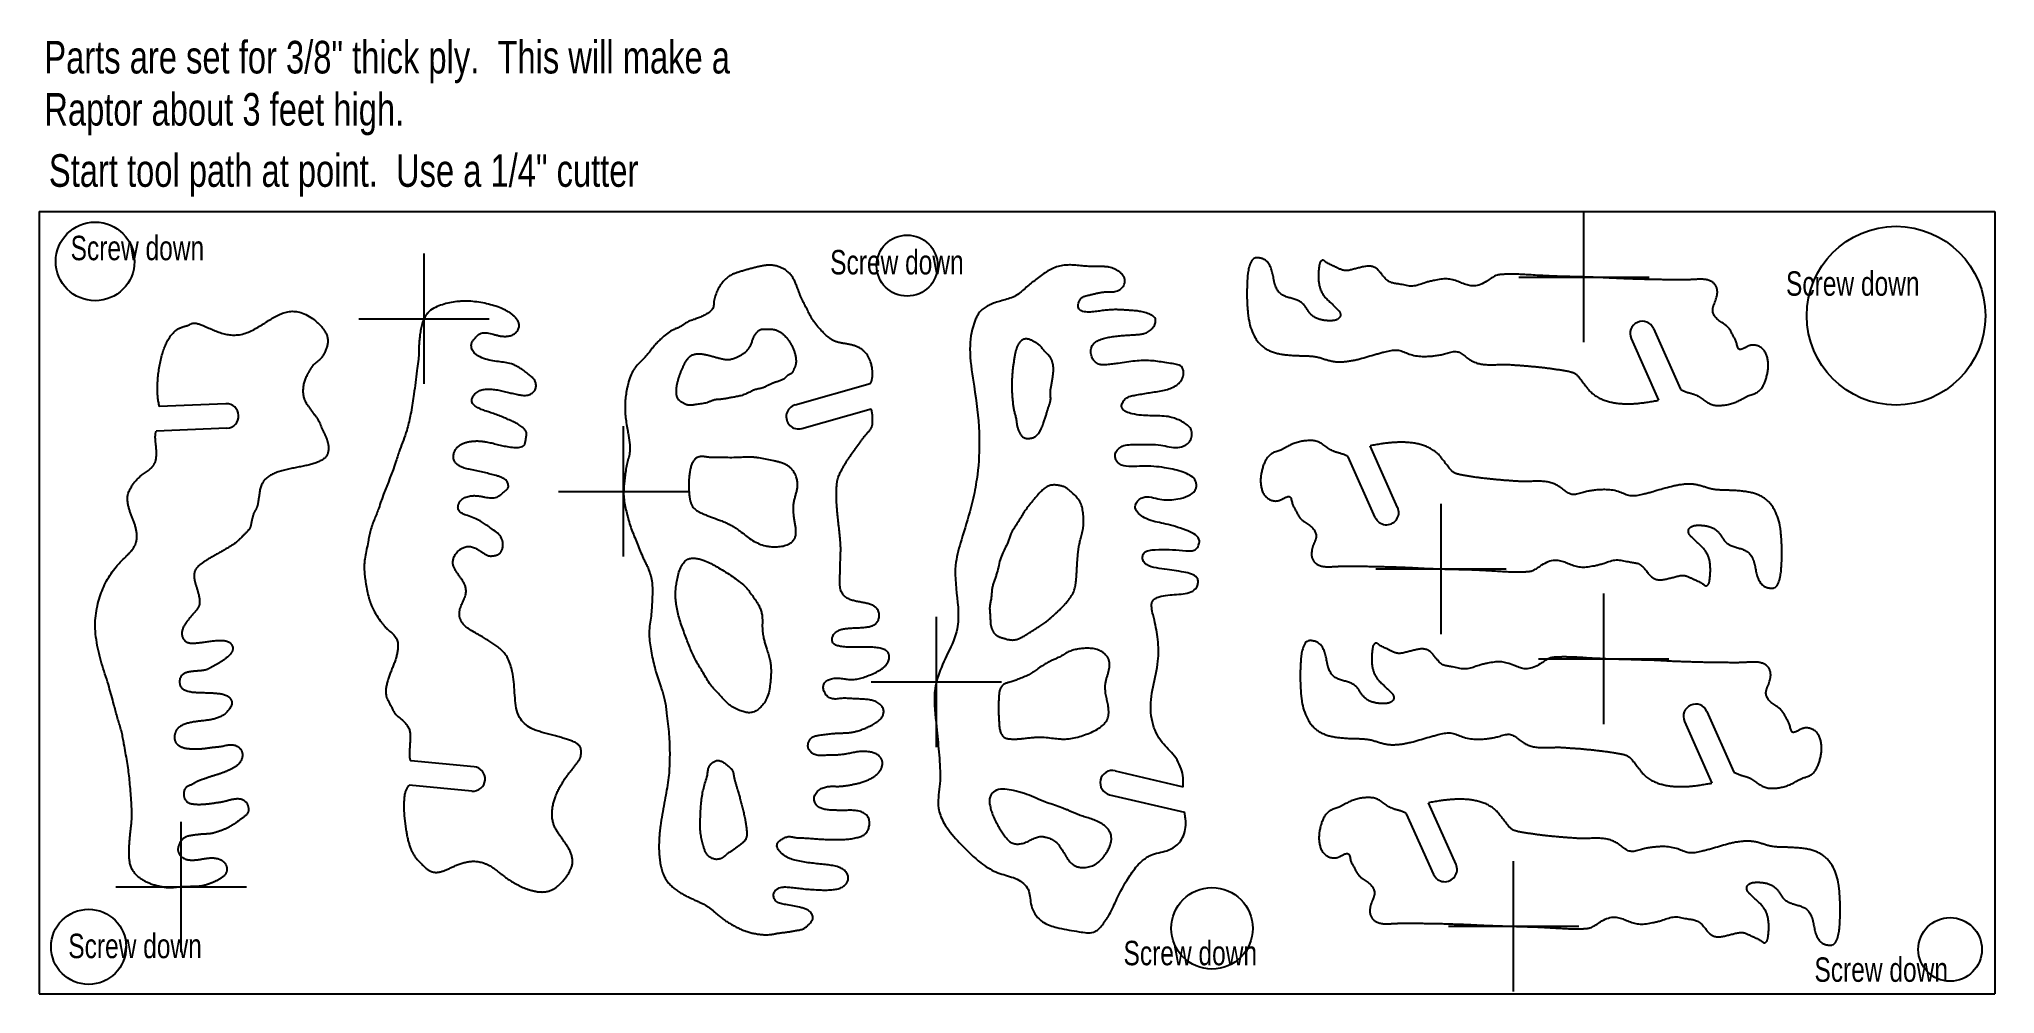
# Model space of a CAD drawing. Extents: x 0 to 30, y 0 to 14.6.
import ezdxf

# ---------------------------------------------------------------- set-up
doc = ezdxf.new("R2010")
doc.units = 0
doc.header["$MEASUREMENT"] = 0
doc.header["$PDMODE"] = 2
doc.layers.add('CK_LEVEL_1', color=7, linetype='CONTINUOUS')

msp = doc.modelspace()

# ---------------------------------------------------------------- texts
at = {"layer": 'CK_LEVEL_1', "color": 3, "linetype": 'CONTINUOUS', "width": 0.75}
for s, p in [('Parts are set for 3/8" thick ply.  This will make a', (0.08, 14.12)), ('Raptor about 3 feet high.', (0.08, 13.32)), ('Start tool path at point.  Use a 1/4" cutter', (0.15, 12.381))]:
    msp.add_text(s, height=0.5, dxfattribs=at).set_placement(p)
at = {"layer": 'CK_LEVEL_1', "color": 7, "linetype": 'CONTINUOUS', "width": 0.75}
for p in [(0.483, 11.255), (12.134, 11.037), (26.796, 10.71), (0.447, 0.548), (16.634, 0.439), (27.232, 0.185)]:
    msp.add_text('Screw down', height=0.375, dxfattribs=at).set_placement(p)

# ---------------------------------------------------------------- linework, layer by layer
at = {"layer": 'CK_LEVEL_1', "color": 3, "linetype": 'CONTINUOUS'}
for p, q in [((0, 12), (0, 0)), ((0, 12), (30, 12)), ((30, 12), (30, 0)), ((11.597, 9.035), (12.75, 9.364)), ((2.866, 9.053), (1.842, 9.012)), ((11.7, 8.674), (12.763, 8.977)), ((2.881, 8.678), (1.794, 8.634)), ((6.671, 3.485), (5.704, 3.575)), ((16.506, 3.421), (17.549, 3.177)), ((6.637, 3.111), (5.674, 3.2)), ((16.421, 3.056), (17.57, 2.787)), ((0, 0), (30, 0))]:
    msp.add_line(p, q, dxfattribs=at)
at = {"layer": 'CK_LEVEL_1', "color": 121, "linetype": 'CONTINUOUS'}
for p, q in [((24.764, 10.206), (25.178, 9.275)), ((24.421, 10.054), (24.842, 9.107))]:
    msp.add_line(p, q, dxfattribs=at)
at = {"layer": 'CK_LEVEL_1', "color": 163, "linetype": 'CONTINUOUS'}
for p, q in [((20.839, 7.461), (20.418, 8.409)), ((20.496, 7.309), (20.082, 8.24))]:
    msp.add_line(p, q, dxfattribs=at)
at = {"layer": 'CK_LEVEL_1', "color": 252, "linetype": 'CONTINUOUS'}
for p, q in [((25.581, 4.334), (25.996, 3.402)), ((25.238, 4.181), (25.66, 3.234))]:
    msp.add_line(p, q, dxfattribs=at)
at = {"layer": 'CK_LEVEL_1', "color": 1, "linetype": 'CONTINUOUS'}
for p, q in [((21.392, 1.832), (20.977, 2.764)), ((21.734, 1.985), (21.313, 2.932))]:
    msp.add_line(p, q, dxfattribs=at)
at = {"layer": 'CK_LEVEL_1', "color": 3, "linetype": 'CONTINUOUS'}
for points in [[(12.75, 9.364), (12.752, 9.367), (12.753, 9.369), (12.755, 9.372), (12.757, 9.375), (12.758, 9.377), (12.76, 9.38), (12.761, 9.383), (12.763, 9.386), (12.764, 9.389), (12.767, 9.395), (12.769, 9.402), (12.772, 9.409), (12.774, 9.416), (12.775, 9.424), (12.777, 9.431), (12.778, 9.438), (12.779, 9.446), (12.78, 9.453), (12.781, 9.461), (12.782, 9.47), (12.782, 9.478), (12.783, 9.486), (12.783, 9.495), (12.783, 9.503), (12.783, 9.511), (12.783, 9.52), (12.783, 9.528), (12.782, 9.544), (12.781, 9.56), (12.78, 9.577), (12.778, 9.593), (12.776, 9.609), (12.773, 9.625), (12.77, 9.641), (12.766, 9.657), (12.762, 9.673), (12.755, 9.695), (12.748, 9.716), (12.739, 9.738), (12.729, 9.758), (12.718, 9.779), (12.706, 9.798), (12.693, 9.817), (12.678, 9.835), (12.663, 9.851), (12.653, 9.861), (12.643, 9.87), (12.632, 9.879), (12.621, 9.888), (12.61, 9.895), (12.598, 9.903), (12.586, 9.91), (12.574, 9.917), (12.561, 9.923), (12.549, 9.928), (12.537, 9.933), (12.525, 9.938), (12.513, 9.942), (12.5, 9.946), (12.487, 9.949), (12.475, 9.952), (12.462, 9.956), (12.449, 9.958), (12.437, 9.961), (12.424, 9.964), (12.411, 9.966), (12.398, 9.968), (12.386, 9.97), (12.373, 9.973), (12.36, 9.975), (12.347, 9.977), (12.334, 9.979), (12.322, 9.981), (12.31, 9.983), (12.297, 9.986), (12.285, 9.988), (12.273, 9.991), (12.261, 9.994), (12.249, 9.997), (12.237, 10.001), (12.225, 10.005), (12.214, 10.009), (12.202, 10.014), (12.191, 10.019), (12.181, 10.025), (12.17, 10.03), (12.159, 10.036), (12.149, 10.043), (12.139, 10.05), (12.129, 10.056), (12.115, 10.067), (12.101, 10.077), (12.088, 10.088), (12.075, 10.099), (12.063, 10.111), (12.05, 10.122), (12.038, 10.134), (12.026, 10.146), (12.014, 10.159), (11.997, 10.177), (11.98, 10.196), (11.963, 10.214), (11.946, 10.234), (11.93, 10.253), (11.915, 10.273), (11.9, 10.293), (11.885, 10.313), (11.871, 10.334), (11.86, 10.352), (11.849, 10.37), (11.838, 10.389), (11.828, 10.407), (11.818, 10.426), (11.808, 10.445), (11.798, 10.464), (11.789, 10.483), (11.779, 10.502), (11.77, 10.519), (11.761, 10.537), (11.751, 10.555), (11.742, 10.572), (11.733, 10.59), (11.724, 10.608), (11.716, 10.626), (11.707, 10.643), (11.699, 10.661), (11.694, 10.672), (11.689, 10.684), (11.685, 10.695), (11.68, 10.706), (11.676, 10.717), (11.671, 10.728), (11.667, 10.74), (11.662, 10.751), (11.658, 10.762), (11.654, 10.773), (11.65, 10.784), (11.646, 10.795), (11.642, 10.806), (11.638, 10.817), (11.634, 10.828), (11.629, 10.839), (11.625, 10.85), (11.621, 10.861), (11.615, 10.876), (11.609, 10.891), (11.603, 10.905), (11.596, 10.92), (11.59, 10.935), (11.583, 10.949), (11.575, 10.963), (11.567, 10.977), (11.559, 10.991), (11.549, 11.004), (11.54, 11.017), (11.53, 11.03), (11.519, 11.043), (11.508, 11.055), (11.496, 11.066), (11.484, 11.078), (11.471, 11.088), (11.458, 11.098), (11.448, 11.105), (11.438, 11.111), (11.427, 11.118), (11.416, 11.124), (11.406, 11.129), (11.394, 11.135), (11.383, 11.14), (11.372, 11.144), (11.36, 11.149), (11.347, 11.154), (11.333, 11.159), (11.319, 11.163), (11.304, 11.167), (11.29, 11.17), (11.276, 11.173), (11.261, 11.176), (11.247, 11.177), (11.232, 11.179), (11.22, 11.179), (11.207, 11.179), (11.195, 11.179), (11.182, 11.179), (11.17, 11.178), (11.157, 11.177), (11.145, 11.175), (11.133, 11.173), (11.12, 11.172), (11.107, 11.169), (11.095, 11.167), (11.082, 11.165), (11.069, 11.162), (11.057, 11.159), (11.044, 11.157), (11.031, 11.154), (11.019, 11.151), (11.006, 11.148), (10.991, 11.144), (10.977, 11.141), (10.962, 11.137), (10.947, 11.133), (10.933, 11.13), (10.918, 11.126), (10.903, 11.122), (10.888, 11.118), (10.874, 11.114), (10.859, 11.11), (10.845, 11.106), (10.831, 11.102), (10.816, 11.098), (10.802, 11.094), (10.787, 11.089), (10.773, 11.085), (10.759, 11.081), (10.744, 11.076), (10.732, 11.073), (10.72, 11.069), (10.708, 11.065), (10.696, 11.061), (10.685, 11.057), (10.673, 11.053), (10.661, 11.048), (10.65, 11.044), (10.638, 11.039), (10.622, 11.031), (10.606, 11.022), (10.591, 11.013), (10.576, 11.003), (10.562, 10.993), (10.548, 10.982), (10.534, 10.97), (10.521, 10.958), (10.508, 10.945), (10.495, 10.931), (10.482, 10.915), (10.47, 10.899), (10.458, 10.883), (10.447, 10.866), (10.436, 10.849), (10.426, 10.831), (10.417, 10.814), (10.408, 10.796), (10.399, 10.777), (10.391, 10.759), (10.383, 10.74), (10.376, 10.721), (10.369, 10.702), (10.363, 10.682), (10.359, 10.663), (10.355, 10.643), (10.352, 10.622), (10.351, 10.612), (10.35, 10.601), (10.35, 10.591), (10.349, 10.581), (10.348, 10.57), (10.346, 10.56), (10.345, 10.55), (10.342, 10.541), (10.339, 10.531), (10.332, 10.516), (10.323, 10.501), (10.312, 10.487), (10.3, 10.474), (10.286, 10.462), (10.271, 10.451), (10.255, 10.44), (10.239, 10.43), (10.222, 10.421), (10.207, 10.413), (10.192, 10.405), (10.177, 10.397), (10.162, 10.39), (10.146, 10.383), (10.131, 10.377), (10.116, 10.371), (10.1, 10.365), (10.084, 10.36), (10.068, 10.354), (10.051, 10.348), (10.034, 10.343), (10.017, 10.337), (10, 10.331), (9.983, 10.325), (9.967, 10.318), (9.951, 10.31), (9.936, 10.302), (9.925, 10.295), (9.914, 10.288), (9.904, 10.281), (9.893, 10.274), (9.883, 10.266), (9.873, 10.259), (9.862, 10.252), (9.852, 10.245), (9.841, 10.238), (9.829, 10.232), (9.817, 10.226), (9.804, 10.22), (9.792, 10.215), (9.779, 10.21), (9.766, 10.205), (9.754, 10.2), (9.741, 10.194), (9.729, 10.189), (9.707, 10.177), (9.685, 10.165), (9.664, 10.152), (9.644, 10.137), (9.624, 10.122), (9.604, 10.106), (9.585, 10.09), (9.566, 10.073), (9.548, 10.056), (9.534, 10.043), (9.52, 10.03), (9.506, 10.017), (9.493, 10.003), (9.48, 9.989), (9.467, 9.975), (9.454, 9.961), (9.441, 9.947), (9.429, 9.932), (9.417, 9.918), (9.406, 9.904), (9.395, 9.889), (9.384, 9.875), (9.372, 9.86), (9.361, 9.846), (9.35, 9.831), (9.338, 9.817), (9.326, 9.803), (9.316, 9.792), (9.307, 9.781), (9.296, 9.77), (9.286, 9.76), (9.276, 9.749), (9.266, 9.739), (9.255, 9.728), (9.245, 9.718), (9.234, 9.707), (9.219, 9.692), (9.204, 9.676), (9.189, 9.66), (9.174, 9.643), (9.16, 9.627), (9.146, 9.61), (9.133, 9.593), (9.121, 9.575), (9.109, 9.557), (9.095, 9.531), (9.082, 9.504), (9.07, 9.477), (9.06, 9.449), (9.05, 9.42), (9.042, 9.391), (9.034, 9.361), (9.028, 9.332), (9.021, 9.302), (9.016, 9.277), (9.012, 9.252), (9.007, 9.227), (9.003, 9.202), (9, 9.177), (8.997, 9.152), (8.994, 9.127), (8.992, 9.102), (8.99, 9.077), (8.989, 9.054), (8.988, 9.031), (8.988, 9.008), (8.988, 8.984), (8.988, 8.961), (8.989, 8.938), (8.99, 8.915), (8.992, 8.892), (8.994, 8.869), (8.996, 8.842), (9, 8.816), (9.003, 8.789), (9.007, 8.763), (9.011, 8.736), (9.015, 8.71), (9.02, 8.683), (9.025, 8.657), (9.029, 8.63), (9.032, 8.613), (9.036, 8.595), (9.039, 8.577), (9.042, 8.559), (9.045, 8.541), (9.048, 8.523), (9.05, 8.505), (9.053, 8.487), (9.055, 8.468), (9.057, 8.452), (9.059, 8.435), (9.06, 8.419), (9.061, 8.402), (9.062, 8.385), (9.062, 8.369), (9.062, 8.352), (9.061, 8.336), (9.06, 8.319), (9.057, 8.297), (9.054, 8.275), (9.049, 8.253), (9.044, 8.23), (9.038, 8.208), (9.033, 8.186), (9.027, 8.164), (9.021, 8.142), (9.016, 8.12), (9.01, 8.096), (9.006, 8.072), (9.001, 8.047), (8.998, 8.023), (8.994, 7.999), (8.991, 7.974), (8.988, 7.949), (8.985, 7.925), (8.982, 7.9), (8.98, 7.879), (8.977, 7.857), (8.975, 7.836), (8.973, 7.815), (8.971, 7.793), (8.969, 7.772), (8.968, 7.75), (8.967, 7.729), (8.966, 7.708)], [(1.842, 9.012), (1.84, 9.029), (1.837, 9.047), (1.834, 9.065), (1.831, 9.083), (1.828, 9.1), (1.826, 9.118), (1.823, 9.136), (1.821, 9.153), (1.819, 9.171), (1.817, 9.194), (1.816, 9.217), (1.815, 9.24), (1.814, 9.264), (1.814, 9.287), (1.815, 9.31), (1.815, 9.334), (1.816, 9.357), (1.817, 9.38), (1.819, 9.405), (1.821, 9.43), (1.823, 9.455), (1.825, 9.48), (1.828, 9.505), (1.831, 9.53), (1.834, 9.554), (1.837, 9.579), (1.841, 9.604), (1.845, 9.628), (1.85, 9.653), (1.855, 9.677), (1.86, 9.701), (1.865, 9.725), (1.871, 9.749), (1.877, 9.773), (1.884, 9.797), (1.891, 9.821), (1.897, 9.842), (1.904, 9.864), (1.912, 9.885), (1.92, 9.907), (1.928, 9.928), (1.937, 9.949), (1.946, 9.97), (1.956, 9.99), (1.966, 10.01), (1.976, 10.027), (1.985, 10.044), (1.995, 10.061), (2.006, 10.077), (2.017, 10.093), (2.029, 10.108), (2.041, 10.123), (2.054, 10.138), (2.068, 10.152), (2.074, 10.158), (2.081, 10.164), (2.087, 10.17), (2.094, 10.176), (2.101, 10.182), (2.108, 10.187), (2.115, 10.192), (2.123, 10.197), (2.13, 10.202), (2.138, 10.206), (2.146, 10.21), (2.154, 10.213), (2.162, 10.217), (2.17, 10.22), (2.178, 10.223), (2.187, 10.226), (2.195, 10.229), (2.203, 10.232), (2.208, 10.233), (2.212, 10.235), (2.216, 10.236), (2.22, 10.237), (2.225, 10.239), (2.229, 10.24), (2.233, 10.241), (2.238, 10.242), (2.242, 10.243), (2.247, 10.245), (2.251, 10.246), (2.255, 10.247), (2.26, 10.248), (2.264, 10.249), (2.269, 10.25), (2.273, 10.252), (2.277, 10.253), (2.282, 10.255), (2.288, 10.258), (2.294, 10.261), (2.3, 10.264), (2.306, 10.268), (2.312, 10.271), (2.318, 10.274), (2.324, 10.277), (2.33, 10.28), (2.336, 10.283), (2.34, 10.284), (2.344, 10.285), (2.349, 10.286), (2.353, 10.287), (2.357, 10.288), (2.362, 10.288), (2.366, 10.288), (2.371, 10.289), (2.375, 10.289), (2.379, 10.289), (2.383, 10.289), (2.386, 10.289), (2.39, 10.288), (2.394, 10.288), (2.397, 10.288), (2.401, 10.288), (2.404, 10.287), (2.408, 10.287), (2.422, 10.284), (2.435, 10.281), (2.449, 10.278), (2.462, 10.273), (2.475, 10.269), (2.488, 10.264), (2.501, 10.258), (2.514, 10.253), (2.527, 10.247), (2.546, 10.239), (2.566, 10.23), (2.585, 10.222), (2.604, 10.214), (2.623, 10.205), (2.642, 10.197), (2.662, 10.189), (2.681, 10.181), (2.7, 10.173), (2.72, 10.166), (2.739, 10.158), (2.759, 10.151), (2.778, 10.145), (2.798, 10.138), (2.818, 10.132), (2.838, 10.127), (2.858, 10.122), (2.879, 10.117), (2.9, 10.114), (2.922, 10.111), (2.943, 10.108), (2.965, 10.107), (2.987, 10.106), (3.009, 10.106), (3.03, 10.108), (3.052, 10.11), (3.073, 10.112), (3.097, 10.117), (3.12, 10.122), (3.143, 10.129), (3.166, 10.136), (3.189, 10.144), (3.211, 10.153), (3.234, 10.163), (3.255, 10.173), (3.277, 10.183), (3.298, 10.194), (3.319, 10.205), (3.34, 10.217), (3.36, 10.229), (3.381, 10.241), (3.401, 10.253), (3.421, 10.266), (3.441, 10.278), (3.461, 10.291), (3.48, 10.303), (3.5, 10.316), (3.519, 10.328), (3.538, 10.34), (3.558, 10.352), (3.577, 10.364), (3.597, 10.375), (3.617, 10.387), (3.637, 10.397), (3.656, 10.407), (3.676, 10.417), (3.695, 10.426), (3.715, 10.434), (3.735, 10.442), (3.755, 10.449), (3.776, 10.455), (3.796, 10.46), (3.817, 10.464), (3.839, 10.468), (3.861, 10.47), (3.883, 10.471), (3.905, 10.47), (3.927, 10.469), (3.949, 10.467), (3.971, 10.463), (3.992, 10.459), (4.013, 10.453), (4.041, 10.444), (4.067, 10.434), (4.093, 10.422), (4.119, 10.409), (4.144, 10.394), (4.168, 10.378), (4.191, 10.362), (4.214, 10.344), (4.237, 10.326), (4.247, 10.318), (4.256, 10.31), (4.265, 10.302), (4.274, 10.294), (4.283, 10.286), (4.292, 10.277), (4.301, 10.268), (4.31, 10.26), (4.318, 10.251), (4.327, 10.241), (4.335, 10.231), (4.344, 10.22), (4.352, 10.21), (4.36, 10.199), (4.367, 10.188), (4.375, 10.177), (4.382, 10.165), (4.388, 10.154), (4.395, 10.142), (4.401, 10.13), (4.406, 10.118), (4.411, 10.105), (4.416, 10.093), (4.419, 10.08), (4.423, 10.067), (4.425, 10.054), (4.427, 10.041), (4.428, 10.028), (4.428, 10.015), (4.428, 10.002), (4.427, 9.989), (4.425, 9.975), (4.422, 9.962), (4.42, 9.949), (4.417, 9.936), (4.413, 9.923), (4.409, 9.91), (4.404, 9.896), (4.399, 9.883), (4.394, 9.869), (4.388, 9.856), (4.382, 9.843), (4.376, 9.831), (4.369, 9.818), (4.362, 9.805), (4.358, 9.799), (4.355, 9.793), (4.351, 9.787), (4.347, 9.781), (4.343, 9.775), (4.339, 9.77), (4.335, 9.764), (4.33, 9.759), (4.326, 9.753), (4.313, 9.739), (4.299, 9.726), (4.284, 9.714), (4.269, 9.701), (4.254, 9.689), (4.239, 9.677), (4.224, 9.665), (4.21, 9.652), (4.197, 9.637), (4.192, 9.631), (4.187, 9.624), (4.182, 9.618), (4.178, 9.611), (4.173, 9.604), (4.169, 9.597), (4.165, 9.589), (4.16, 9.582), (4.156, 9.575), (4.152, 9.568), (4.148, 9.561), (4.144, 9.555), (4.14, 9.548), (4.136, 9.541), (4.131, 9.534), (4.127, 9.527), (4.124, 9.52), (4.12, 9.513), (4.112, 9.5), (4.105, 9.486), (4.099, 9.472), (4.093, 9.458), (4.087, 9.443), (4.081, 9.429), (4.076, 9.414), (4.071, 9.399), (4.067, 9.384), (4.062, 9.368), (4.058, 9.351), (4.055, 9.335), (4.052, 9.318), (4.05, 9.301), (4.048, 9.284), (4.047, 9.268), (4.047, 9.251), (4.047, 9.234), (4.047, 9.225), (4.048, 9.217), (4.049, 9.209), (4.05, 9.201), (4.051, 9.192), (4.052, 9.184), (4.054, 9.176), (4.055, 9.168), (4.057, 9.16), (4.062, 9.143), (4.068, 9.127), (4.074, 9.111), (4.082, 9.095), (4.089, 9.079), (4.098, 9.064), (4.107, 9.049), (4.116, 9.034), (4.125, 9.019), (4.13, 9.011), (4.135, 9.004), (4.141, 8.996), (4.146, 8.989), (4.151, 8.981), (4.156, 8.974), (4.162, 8.966), (4.167, 8.959), (4.172, 8.952), (4.178, 8.944), (4.183, 8.937), (4.189, 8.93), (4.194, 8.922), (4.2, 8.915), (4.205, 8.908), (4.211, 8.901), (4.216, 8.893), (4.222, 8.886), (4.227, 8.879), (4.233, 8.872), (4.238, 8.865), (4.244, 8.858), (4.249, 8.851), (4.254, 8.844), (4.259, 8.837), (4.264, 8.829), (4.269, 8.822), (4.28, 8.803), (4.29, 8.784), (4.3, 8.764), (4.309, 8.744), (4.317, 8.724), (4.326, 8.703), (4.334, 8.683), (4.343, 8.663), (4.352, 8.642), (4.356, 8.634), (4.36, 8.625), (4.364, 8.617), (4.368, 8.608), (4.373, 8.6), (4.377, 8.591), (4.381, 8.582), (4.385, 8.574), (4.389, 8.565), (4.394, 8.556), (4.397, 8.547), (4.401, 8.538), (4.405, 8.529), (4.408, 8.52), (4.412, 8.511), (4.415, 8.501), (4.418, 8.492), (4.421, 8.483), (4.424, 8.473), (4.426, 8.464), (4.429, 8.455), (4.431, 8.445), (4.433, 8.436), (4.435, 8.427), (4.436, 8.417), (4.437, 8.408), (4.438, 8.398), (4.439, 8.389), (4.439, 8.38), (4.439, 8.37), (4.439, 8.361), (4.438, 8.352), (4.437, 8.342), (4.436, 8.333), (4.434, 8.324), (4.432, 8.315), (4.43, 8.305), (4.427, 8.296), (4.424, 8.287), (4.42, 8.278), (4.416, 8.269), (4.411, 8.26), (4.406, 8.252), (4.401, 8.244), (4.395, 8.236), (4.386, 8.225), (4.375, 8.215), (4.364, 8.206), (4.352, 8.197), (4.339, 8.189), (4.326, 8.182), (4.313, 8.175), (4.299, 8.168), (4.285, 8.162), (4.268, 8.155), (4.251, 8.148), (4.234, 8.142), (4.216, 8.137), (4.199, 8.131), (4.182, 8.126), (4.164, 8.122), (4.146, 8.117), (4.129, 8.113), (4.109, 8.108), (4.089, 8.104), (4.069, 8.099), (4.048, 8.095), (4.028, 8.091), (4.008, 8.087), (3.988, 8.083), (3.967, 8.079), (3.947, 8.075), (3.926, 8.071), (3.906, 8.067), (3.885, 8.063), (3.864, 8.058), (3.844, 8.054), (3.823, 8.05), (3.803, 8.045), (3.782, 8.04), (3.762, 8.035), (3.743, 8.03), (3.724, 8.025), (3.706, 8.02), (3.687, 8.014), (3.668, 8.008), (3.65, 8.002), (3.632, 7.995), (3.613, 7.988), (3.595, 7.98), (3.58, 7.973), (3.565, 7.965), (3.55, 7.957), (3.535, 7.948), (3.521, 7.939), (3.507, 7.929), (3.493, 7.919), (3.481, 7.908), (3.468, 7.896), (3.463, 7.891), (3.458, 7.885), (3.453, 7.879), (3.448, 7.873), (3.443, 7.867), (3.439, 7.86), (3.435, 7.854), (3.431, 7.847), (3.427, 7.84), (3.419, 7.826), (3.412, 7.81), (3.406, 7.795), (3.401, 7.779), (3.396, 7.763), (3.392, 7.747), (3.388, 7.73), (3.385, 7.713), (3.382, 7.697), (3.381, 7.688), (3.379, 7.679), (3.378, 7.67), (3.376, 7.662), (3.375, 7.653), (3.374, 7.644), (3.373, 7.635), (3.371, 7.627), (3.37, 7.618), (3.369, 7.609), (3.367, 7.601), (3.366, 7.592), (3.365, 7.583), (3.364, 7.575), (3.362, 7.566), (3.361, 7.557), (3.36, 7.549), (3.358, 7.54), (3.357, 7.532), (3.356, 7.524), (3.355, 7.516), (3.353, 7.508), (3.351, 7.5), (3.35, 7.492), (3.347, 7.484), (3.345, 7.476), (3.342, 7.468), (3.34, 7.462), (3.337, 7.456), (3.334, 7.45), (3.331, 7.444), (3.328, 7.438), (3.325, 7.432), (3.322, 7.426), (3.319, 7.42), (3.315, 7.415), (3.312, 7.409), (3.308, 7.403), (3.305, 7.397), (3.302, 7.391), (3.299, 7.385), (3.296, 7.379), (3.293, 7.373), (3.29, 7.367), (3.288, 7.361), (3.286, 7.355), (3.283, 7.348), (3.281, 7.342), (3.279, 7.335), (3.278, 7.329), (3.276, 7.322), (3.274, 7.315), (3.273, 7.309), (3.271, 7.302), (3.269, 7.295), (3.268, 7.288), (3.266, 7.282), (3.264, 7.275), (3.263, 7.268), (3.261, 7.261), (3.26, 7.254), (3.258, 7.248), (3.257, 7.241), (3.256, 7.234), (3.255, 7.228), (3.254, 7.221), (3.253, 7.214), (3.251, 7.208), (3.25, 7.201), (3.249, 7.194), (3.248, 7.188), (3.246, 7.181), (3.245, 7.178), (3.244, 7.174), (3.243, 7.171), (3.242, 7.168), (3.24, 7.164), (3.239, 7.161), (3.238, 7.158), (3.236, 7.154), (3.235, 7.151), (3.231, 7.143), (3.226, 7.136), (3.221, 7.128), (3.216, 7.121), (3.21, 7.114), (3.204, 7.107), (3.198, 7.1), (3.192, 7.094), (3.186, 7.087), (3.179, 7.079), (3.172, 7.071), (3.164, 7.064), (3.157, 7.056), (3.15, 7.048), (3.142, 7.041), (3.135, 7.033), (3.127, 7.026), (3.12, 7.018), (3.112, 7.011), (3.105, 7.003), (3.097, 6.996), (3.089, 6.988), (3.082, 6.981), (3.074, 6.974), (3.066, 6.966), (3.058, 6.959), (3.051, 6.952), (3.047, 6.948), (3.043, 6.945), (3.04, 6.941), (3.036, 6.938), (3.033, 6.935), (3.029, 6.932), (3.025, 6.928), (3.022, 6.925), (3.018, 6.922), (3.009, 6.915), (2.999, 6.908), (2.99, 6.901), (2.98, 6.894), (2.97, 6.888), (2.96, 6.882), (2.95, 6.876), (2.939, 6.87), (2.929, 6.864), (2.916, 6.856), (2.903, 6.848), (2.89, 6.84), (2.876, 6.833), (2.863, 6.825), (2.85, 6.817), (2.837, 6.809), (2.823, 6.802), (2.81, 6.794), (2.796, 6.786), (2.781, 6.778), (2.767, 6.769), (2.752, 6.761), (2.738, 6.753), (2.723, 6.744), (2.708, 6.736), (2.694, 6.728), (2.679, 6.719), (2.668, 6.713), (2.657, 6.706), (2.645, 6.699), (2.634, 6.692), (2.623, 6.686), (2.611, 6.679), (2.6, 6.672), (2.589, 6.665), (2.578, 6.658)], [(9.841, 9.532), (9.845, 9.542), (9.85, 9.553), (9.854, 9.563), (9.858, 9.574), (9.863, 9.584), (9.867, 9.594), (9.872, 9.605), (9.877, 9.615), (9.881, 9.625), (9.885, 9.633), (9.889, 9.642), (9.893, 9.65), (9.898, 9.659), (9.902, 9.667), (9.906, 9.675), (9.911, 9.684), (9.915, 9.692), (9.92, 9.7), (9.927, 9.712), (9.934, 9.723), (9.942, 9.734), (9.95, 9.745), (9.959, 9.755), (9.968, 9.765), (9.977, 9.774), (9.987, 9.782), (9.998, 9.79), (10.008, 9.796), (10.019, 9.801), (10.03, 9.805), (10.042, 9.809), (10.053, 9.812), (10.065, 9.815), (10.077, 9.817), (10.089, 9.818), (10.101, 9.819), (10.114, 9.82), (10.128, 9.82), (10.141, 9.819), (10.154, 9.818), (10.167, 9.817), (10.181, 9.815), (10.194, 9.813), (10.207, 9.811), (10.22, 9.808), (10.234, 9.805), (10.248, 9.802), (10.262, 9.799), (10.276, 9.795), (10.29, 9.791), (10.304, 9.788), (10.318, 9.784), (10.332, 9.78), (10.346, 9.776), (10.359, 9.773), (10.373, 9.769), (10.387, 9.765), (10.401, 9.762), (10.414, 9.758), (10.428, 9.754), (10.442, 9.751), (10.456, 9.748), (10.47, 9.744), (10.483, 9.741), (10.496, 9.739), (10.508, 9.736), (10.521, 9.734), (10.534, 9.733), (10.547, 9.732), (10.56, 9.731), (10.572, 9.731), (10.585, 9.732), (10.598, 9.734), (10.612, 9.736), (10.625, 9.74), (10.638, 9.744), (10.652, 9.748), (10.665, 9.753), (10.678, 9.759), (10.691, 9.764), (10.703, 9.77), (10.714, 9.775), (10.724, 9.78), (10.735, 9.785), (10.745, 9.79), (10.755, 9.795), (10.766, 9.8), (10.776, 9.806), (10.785, 9.812), (10.795, 9.818), (10.801, 9.822), (10.808, 9.827), (10.814, 9.832), (10.82, 9.836), (10.827, 9.841), (10.833, 9.846), (10.839, 9.852), (10.844, 9.857), (10.85, 9.862), (10.859, 9.871), (10.868, 9.881), (10.876, 9.89), (10.884, 9.9), (10.892, 9.91), (10.899, 9.921), (10.906, 9.931), (10.912, 9.942), (10.917, 9.953), (10.923, 9.966), (10.927, 9.978), (10.932, 9.99), (10.936, 10.003), (10.94, 10.016), (10.944, 10.028), (10.949, 10.041), (10.953, 10.053), (10.958, 10.065), (10.961, 10.073), (10.965, 10.081), (10.969, 10.089), (10.973, 10.096), (10.978, 10.104), (10.982, 10.111), (10.987, 10.118), (10.992, 10.125), (10.997, 10.133), (11.004, 10.141), (11.01, 10.148), (11.017, 10.156), (11.024, 10.163), (11.031, 10.17), (11.039, 10.176), (11.047, 10.182), (11.056, 10.187), (11.064, 10.191), (11.073, 10.194), (11.081, 10.196), (11.09, 10.197), (11.1, 10.198), (11.109, 10.199), (11.118, 10.199), (11.128, 10.199), (11.137, 10.199), (11.147, 10.199), (11.162, 10.199), (11.178, 10.199), (11.193, 10.199), (11.208, 10.199), (11.223, 10.198), (11.238, 10.197), (11.252, 10.196), (11.267, 10.194), (11.282, 10.191), (11.292, 10.188), (11.302, 10.185), (11.313, 10.181), (11.323, 10.177), (11.333, 10.173), (11.343, 10.168), (11.352, 10.163), (11.362, 10.157), (11.371, 10.151), (11.381, 10.144), (11.391, 10.137), (11.401, 10.129), (11.41, 10.121), (11.419, 10.113), (11.428, 10.105), (11.437, 10.096), (11.445, 10.087), (11.454, 10.078), (11.462, 10.068), (11.471, 10.058), (11.479, 10.048), (11.487, 10.037), (11.495, 10.026), (11.503, 10.016), (11.51, 10.005), (11.517, 9.993), (11.524, 9.982), (11.531, 9.971), (11.537, 9.959), (11.544, 9.947), (11.55, 9.935), (11.556, 9.923), (11.561, 9.911), (11.567, 9.899), (11.572, 9.886), (11.577, 9.874), (11.581, 9.862), (11.585, 9.85), (11.589, 9.838), (11.592, 9.826), (11.595, 9.813), (11.598, 9.801), (11.601, 9.788), (11.604, 9.776), (11.606, 9.763), (11.607, 9.752), (11.609, 9.74), (11.61, 9.728), (11.611, 9.717), (11.611, 9.705), (11.611, 9.694), (11.61, 9.683), (11.608, 9.671), (11.606, 9.66), (11.604, 9.651), (11.601, 9.642), (11.598, 9.633), (11.595, 9.624), (11.591, 9.615), (11.587, 9.606), (11.583, 9.597), (11.579, 9.588), (11.575, 9.578), (11.573, 9.572), (11.57, 9.565), (11.567, 9.559), (11.564, 9.552), (11.561, 9.546), (11.558, 9.54), (11.554, 9.535), (11.55, 9.529), (11.545, 9.524), (11.539, 9.519), (11.533, 9.514), (11.525, 9.51), (11.518, 9.506), (11.51, 9.502), (11.502, 9.498), (11.495, 9.494), (11.487, 9.49), (11.48, 9.485), (11.474, 9.481), (11.469, 9.476), (11.463, 9.471), (11.458, 9.465), (11.453, 9.46), (11.448, 9.454), (11.443, 9.449), (11.437, 9.444), (11.432, 9.439), (11.422, 9.431), (11.41, 9.424), (11.398, 9.418), (11.386, 9.413), (11.373, 9.408), (11.361, 9.403), (11.347, 9.399), (11.334, 9.395), (11.321, 9.391), (11.312, 9.389), (11.304, 9.386), (11.295, 9.383), (11.286, 9.38), (11.278, 9.377), (11.269, 9.373), (11.261, 9.37), (11.253, 9.367), (11.244, 9.363), (11.236, 9.36), (11.228, 9.356), (11.22, 9.353), (11.212, 9.349), (11.203, 9.345), (11.195, 9.342), (11.187, 9.338), (11.179, 9.334), (11.171, 9.33), (11.163, 9.326), (11.155, 9.322), (11.147, 9.318), (11.14, 9.314), (11.132, 9.31), (11.124, 9.306), (11.116, 9.303), (11.108, 9.299), (11.099, 9.296), (11.086, 9.292), (11.072, 9.288), (11.058, 9.285), (11.044, 9.282), (11.03, 9.28), (11.016, 9.277), (11.003, 9.274), (10.989, 9.27), (10.975, 9.266), (10.969, 9.264), (10.962, 9.261), (10.956, 9.259), (10.949, 9.256), (10.943, 9.253), (10.936, 9.25), (10.93, 9.247), (10.924, 9.244), (10.917, 9.241), (10.901, 9.233), (10.884, 9.225), (10.868, 9.217), (10.851, 9.209), (10.834, 9.202), (10.817, 9.195), (10.8, 9.188), (10.783, 9.182), (10.766, 9.177), (10.749, 9.173), (10.733, 9.169), (10.716, 9.165), (10.699, 9.162), (10.683, 9.159), (10.666, 9.156), (10.649, 9.154), (10.632, 9.151), (10.615, 9.148), (10.61, 9.147), (10.604, 9.146), (10.599, 9.145), (10.594, 9.144), (10.588, 9.143), (10.583, 9.142), (10.578, 9.141), (10.572, 9.14), (10.567, 9.139), (10.554, 9.136), (10.541, 9.134), (10.528, 9.131), (10.516, 9.129), (10.503, 9.127), (10.49, 9.125), (10.477, 9.123), (10.464, 9.122), (10.451, 9.12), (10.439, 9.119), (10.428, 9.118), (10.416, 9.118), (10.405, 9.117), (10.393, 9.116), (10.382, 9.114), (10.37, 9.113), (10.359, 9.111), (10.348, 9.108), (10.338, 9.105), (10.328, 9.102), (10.318, 9.098), (10.309, 9.094), (10.299, 9.09), (10.289, 9.086), (10.28, 9.082), (10.27, 9.078), (10.26, 9.075), (10.242, 9.069), (10.223, 9.064), (10.204, 9.06), (10.185, 9.057), (10.166, 9.054), (10.146, 9.051), (10.127, 9.049), (10.107, 9.046), (10.087, 9.043), (10.073, 9.041), (10.059, 9.038), (10.045, 9.036), (10.031, 9.033), (10.017, 9.032), (10.003, 9.03), (9.989, 9.03), (9.976, 9.03), (9.962, 9.031), (9.952, 9.033), (9.942, 9.036), (9.932, 9.039), (9.921, 9.043), (9.912, 9.047), (9.902, 9.051), (9.892, 9.056), (9.882, 9.061), (9.872, 9.067), (9.863, 9.072), (9.854, 9.078), (9.845, 9.084), (9.837, 9.09), (9.829, 9.096), (9.821, 9.103), (9.814, 9.11), (9.807, 9.118), (9.801, 9.126), (9.795, 9.136), (9.791, 9.146), (9.787, 9.157), (9.783, 9.168), (9.781, 9.18), (9.779, 9.192), (9.777, 9.204), (9.776, 9.216), (9.776, 9.228), (9.775, 9.239), (9.775, 9.25), (9.776, 9.261), (9.776, 9.271), (9.777, 9.282), (9.778, 9.293), (9.779, 9.304), (9.781, 9.314), (9.782, 9.325), (9.784, 9.337), (9.786, 9.348), (9.789, 9.36), (9.791, 9.371), (9.794, 9.383), (9.797, 9.395), (9.8, 9.406), (9.803, 9.418), (9.806, 9.429), (9.81, 9.441), (9.813, 9.452), (9.817, 9.464), (9.821, 9.475), (9.825, 9.487), (9.829, 9.498), (9.833, 9.509), (9.837, 9.521), (9.841, 9.532)], [(14.927, 9.499), (14.926, 9.484), (14.925, 9.468), (14.924, 9.453), (14.923, 9.438), (14.923, 9.423), (14.922, 9.407), (14.922, 9.392), (14.921, 9.377), (14.921, 9.362), (14.921, 9.346), (14.921, 9.331), (14.921, 9.316), (14.921, 9.3), (14.921, 9.285), (14.922, 9.27), (14.922, 9.255), (14.923, 9.239), (14.923, 9.224), (14.924, 9.209), (14.925, 9.193), (14.926, 9.178), (14.927, 9.163), (14.928, 9.148), (14.929, 9.132), (14.931, 9.117), (14.932, 9.102), (14.934, 9.087), (14.935, 9.072), (14.937, 9.056), (14.938, 9.041), (14.94, 9.026), (14.942, 9.011), (14.944, 8.996), (14.947, 8.981), (14.95, 8.966), (14.953, 8.951), (14.956, 8.937), (14.96, 8.923), (14.964, 8.909), (14.967, 8.895), (14.971, 8.881), (14.975, 8.867), (14.978, 8.853), (14.982, 8.839), (14.985, 8.824), (14.986, 8.813), (14.988, 8.803), (14.99, 8.792), (14.991, 8.781), (14.992, 8.769), (14.994, 8.758), (14.995, 8.748), (14.997, 8.737), (14.999, 8.726), (15.002, 8.714), (15.004, 8.702), (15.007, 8.691), (15.011, 8.679), (15.015, 8.668), (15.019, 8.656), (15.023, 8.645), (15.028, 8.633), (15.033, 8.622), (15.038, 8.611), (15.044, 8.601), (15.05, 8.59), (15.056, 8.58), (15.063, 8.57), (15.07, 8.561), (15.078, 8.553), (15.086, 8.546), (15.095, 8.539), (15.105, 8.534), (15.115, 8.53), (15.125, 8.526), (15.136, 8.524), (15.148, 8.522), (15.159, 8.521), (15.171, 8.521), (15.182, 8.521), (15.194, 8.522), (15.204, 8.523), (15.214, 8.525), (15.224, 8.526), (15.233, 8.529), (15.243, 8.531), (15.252, 8.535), (15.261, 8.538), (15.269, 8.543), (15.277, 8.547), (15.289, 8.555), (15.301, 8.565), (15.311, 8.575), (15.321, 8.586), (15.33, 8.598), (15.339, 8.611), (15.347, 8.624), (15.354, 8.637), (15.362, 8.651), (15.369, 8.666), (15.376, 8.681), (15.383, 8.697), (15.389, 8.712), (15.395, 8.727), (15.401, 8.743), (15.407, 8.758), (15.412, 8.774), (15.418, 8.789), (15.422, 8.804), (15.427, 8.818), (15.432, 8.832), (15.437, 8.847), (15.442, 8.861), (15.446, 8.876), (15.451, 8.89), (15.455, 8.905), (15.459, 8.919), (15.462, 8.929), (15.465, 8.94), (15.468, 8.95), (15.471, 8.96), (15.474, 8.97), (15.477, 8.98), (15.48, 8.99), (15.484, 9), (15.487, 9.01), (15.491, 9.02), (15.494, 9.03), (15.498, 9.04), (15.502, 9.051), (15.505, 9.061), (15.508, 9.071), (15.511, 9.081), (15.513, 9.091), (15.515, 9.101), (15.516, 9.115), (15.517, 9.128), (15.517, 9.141), (15.516, 9.155), (15.515, 9.169), (15.514, 9.182), (15.513, 9.196), (15.512, 9.209), (15.512, 9.223), (15.512, 9.235), (15.513, 9.247), (15.515, 9.26), (15.516, 9.272), (15.518, 9.284), (15.52, 9.296), (15.522, 9.308), (15.525, 9.321), (15.527, 9.333), (15.529, 9.343), (15.531, 9.353), (15.532, 9.363), (15.534, 9.373), (15.536, 9.383), (15.538, 9.393), (15.539, 9.403), (15.541, 9.414), (15.543, 9.424), (15.544, 9.434), (15.546, 9.444), (15.548, 9.454), (15.549, 9.464), (15.551, 9.474), (15.552, 9.484), (15.553, 9.495), (15.554, 9.505), (15.555, 9.515), (15.556, 9.525), (15.557, 9.535), (15.558, 9.545), (15.558, 9.555), (15.559, 9.565), (15.559, 9.575), (15.559, 9.585), (15.559, 9.595), (15.558, 9.605), (15.558, 9.615), (15.557, 9.625), (15.556, 9.634), (15.555, 9.644), (15.553, 9.654), (15.551, 9.663), (15.549, 9.673), (15.547, 9.683), (15.544, 9.692), (15.541, 9.703), (15.538, 9.713), (15.534, 9.723), (15.529, 9.734), (15.525, 9.743), (15.519, 9.753), (15.514, 9.762), (15.508, 9.772), (15.501, 9.78), (15.494, 9.788), (15.487, 9.796), (15.48, 9.804), (15.472, 9.811), (15.464, 9.818), (15.457, 9.825), (15.449, 9.833), (15.441, 9.84), (15.434, 9.848), (15.424, 9.858), (15.415, 9.869), (15.406, 9.88), (15.397, 9.892), (15.388, 9.903), (15.379, 9.914), (15.369, 9.925), (15.36, 9.935), (15.35, 9.945), (15.341, 9.953), (15.332, 9.96), (15.322, 9.967), (15.312, 9.974), (15.303, 9.98), (15.292, 9.986), (15.282, 9.992), (15.272, 9.998), (15.262, 10.004), (15.252, 10.01), (15.242, 10.015), (15.232, 10.021), (15.222, 10.026), (15.212, 10.031), (15.201, 10.035), (15.191, 10.039), (15.18, 10.042), (15.169, 10.045), (15.161, 10.046), (15.153, 10.047), (15.145, 10.047), (15.137, 10.047), (15.129, 10.047), (15.121, 10.045), (15.113, 10.044), (15.105, 10.042), (15.097, 10.039), (15.09, 10.036), (15.084, 10.033), (15.077, 10.029), (15.071, 10.024), (15.065, 10.02), (15.059, 10.015), (15.053, 10.009), (15.048, 10.004), (15.043, 9.998), (15.037, 9.991), (15.032, 9.984), (15.027, 9.977), (15.023, 9.97), (15.019, 9.963), (15.015, 9.955), (15.011, 9.947), (15.007, 9.94), (15.004, 9.932), (15, 9.923), (14.996, 9.914), (14.993, 9.905), (14.99, 9.896), (14.987, 9.887), (14.984, 9.878), (14.982, 9.869), (14.979, 9.86), (14.977, 9.851), (14.975, 9.842), (14.973, 9.832), (14.971, 9.823), (14.969, 9.814), (14.967, 9.804), (14.966, 9.795), (14.964, 9.785), (14.962, 9.776), (14.961, 9.766), (14.958, 9.752), (14.956, 9.737), (14.953, 9.722), (14.951, 9.708), (14.949, 9.693), (14.947, 9.678), (14.944, 9.663), (14.942, 9.649), (14.94, 9.634), (14.938, 9.619), (14.937, 9.604), (14.935, 9.589), (14.933, 9.574), (14.932, 9.559), (14.931, 9.544), (14.929, 9.529), (14.928, 9.514), (14.927, 9.499)], [(12.32, 8.055), (12.326, 8.066), (12.333, 8.077), (12.339, 8.089), (12.345, 8.1), (12.352, 8.111), (12.358, 8.122), (12.365, 8.133), (12.371, 8.144), (12.378, 8.155), (12.385, 8.166), (12.392, 8.177), (12.399, 8.188), (12.406, 8.198), (12.413, 8.209), (12.42, 8.22), (12.428, 8.23), (12.435, 8.241), (12.442, 8.251), (12.45, 8.262), (12.457, 8.272), (12.465, 8.283), (12.472, 8.293), (12.48, 8.304), (12.487, 8.314), (12.495, 8.325), (12.502, 8.335), (12.51, 8.345), (12.517, 8.355), (12.525, 8.366), (12.533, 8.376), (12.54, 8.386), (12.548, 8.396), (12.555, 8.407), (12.563, 8.417), (12.57, 8.427), (12.578, 8.437), (12.585, 8.447), (12.592, 8.458), (12.599, 8.468), (12.607, 8.478), (12.614, 8.488), (12.621, 8.498), (12.628, 8.508), (12.636, 8.518), (12.643, 8.528), (12.648, 8.535), (12.653, 8.542), (12.658, 8.549), (12.664, 8.555), (12.669, 8.562), (12.674, 8.569), (12.68, 8.575), (12.685, 8.582), (12.69, 8.588), (12.696, 8.594), (12.702, 8.601), (12.707, 8.607), (12.713, 8.613), (12.719, 8.62), (12.725, 8.626), (12.73, 8.633), (12.736, 8.639), (12.741, 8.646), (12.746, 8.652), (12.751, 8.659), (12.756, 8.666), (12.76, 8.673), (12.765, 8.68), (12.768, 8.688), (12.772, 8.695), (12.775, 8.703), (12.778, 8.711), (12.78, 8.72), (12.782, 8.73), (12.784, 8.74), (12.785, 8.749), (12.786, 8.759), (12.786, 8.77), (12.786, 8.78), (12.786, 8.79), (12.786, 8.8), (12.786, 8.805), (12.786, 8.811), (12.786, 8.816), (12.786, 8.821), (12.786, 8.827), (12.785, 8.832), (12.785, 8.837), (12.785, 8.843), (12.785, 8.848), (12.784, 8.858), (12.783, 8.869), (12.782, 8.879), (12.781, 8.889), (12.78, 8.9), (12.778, 8.91), (12.777, 8.92), (12.775, 8.93), (12.772, 8.941), (12.772, 8.945), (12.771, 8.949), (12.769, 8.953), (12.768, 8.957), (12.767, 8.961), (12.766, 8.965), (12.765, 8.969), (12.764, 8.973), (12.763, 8.977)], [(10.728, 7.116), (10.75, 7.101), (10.771, 7.084), (10.793, 7.068), (10.814, 7.051), (10.835, 7.034), (10.856, 7.018), (10.877, 7.002), (10.899, 6.986), (10.921, 6.971), (10.944, 6.956), (10.968, 6.942), (10.992, 6.929), (11.017, 6.917), (11.042, 6.906), (11.067, 6.896), (11.093, 6.887), (11.119, 6.879), (11.146, 6.873), (11.163, 6.869), (11.181, 6.866), (11.199, 6.863), (11.216, 6.861), (11.234, 6.86), (11.252, 6.859), (11.27, 6.858), (11.287, 6.858), (11.305, 6.858), (11.327, 6.859), (11.348, 6.861), (11.369, 6.863), (11.391, 6.866), (11.412, 6.87), (11.432, 6.876), (11.453, 6.882), (11.473, 6.89), (11.493, 6.898), (11.505, 6.905), (11.517, 6.911), (11.529, 6.919), (11.54, 6.927), (11.55, 6.935), (11.56, 6.944), (11.569, 6.954), (11.577, 6.964), (11.584, 6.975), (11.59, 6.986), (11.595, 6.997), (11.599, 7.008), (11.602, 7.02), (11.605, 7.032), (11.606, 7.045), (11.608, 7.057), (11.609, 7.069), (11.609, 7.082), (11.609, 7.096), (11.609, 7.111), (11.608, 7.125), (11.606, 7.14), (11.605, 7.154), (11.603, 7.168), (11.601, 7.182), (11.598, 7.196), (11.596, 7.211), (11.594, 7.226), (11.591, 7.242), (11.588, 7.258), (11.586, 7.274), (11.583, 7.29), (11.581, 7.306), (11.579, 7.322), (11.577, 7.339), (11.575, 7.355), (11.573, 7.372), (11.572, 7.389), (11.571, 7.406), (11.571, 7.423), (11.571, 7.44), (11.571, 7.457), (11.572, 7.473), (11.573, 7.49), (11.574, 7.507), (11.576, 7.522), (11.579, 7.537), (11.581, 7.552), (11.584, 7.567), (11.588, 7.582), (11.591, 7.597), (11.595, 7.612), (11.599, 7.627), (11.603, 7.642), (11.606, 7.655), (11.61, 7.668), (11.614, 7.682), (11.617, 7.695), (11.621, 7.709), (11.624, 7.722), (11.626, 7.736), (11.629, 7.75), (11.631, 7.764), (11.632, 7.779), (11.633, 7.795), (11.634, 7.81), (11.633, 7.826), (11.632, 7.841), (11.631, 7.857), (11.629, 7.872), (11.626, 7.888), (11.622, 7.903), (11.617, 7.919), (11.612, 7.934), (11.606, 7.95), (11.6, 7.965), (11.592, 7.98), (11.584, 7.994), (11.576, 8.008), (11.567, 8.022), (11.557, 8.035), (11.55, 8.043), (11.544, 8.05), (11.537, 8.058), (11.53, 8.065), (11.523, 8.072), (11.515, 8.079), (11.507, 8.086), (11.499, 8.092), (11.491, 8.098), (11.479, 8.106), (11.467, 8.113), (11.454, 8.119), (11.441, 8.125), (11.428, 8.131), (11.415, 8.136), (11.401, 8.141), (11.387, 8.146), (11.374, 8.15), (11.362, 8.153), (11.351, 8.157), (11.34, 8.16), (11.328, 8.163), (11.317, 8.166), (11.306, 8.168), (11.294, 8.171), (11.283, 8.174), (11.271, 8.176), (11.246, 8.182), (11.22, 8.188), (11.194, 8.193), (11.168, 8.198), (11.142, 8.203), (11.117, 8.208), (11.091, 8.212), (11.065, 8.217), (11.038, 8.221), (11.027, 8.223), (11.016, 8.224), (11.004, 8.226), (10.993, 8.228), (10.982, 8.229), (10.97, 8.23), (10.959, 8.232), (10.948, 8.233), (10.936, 8.233), (10.908, 8.235), (10.88, 8.235), (10.852, 8.235), (10.825, 8.234), (10.797, 8.233), (10.769, 8.231), (10.741, 8.229), (10.713, 8.228), (10.685, 8.227), (10.654, 8.226), (10.624, 8.225), (10.594, 8.225), (10.564, 8.226), (10.534, 8.226), (10.504, 8.227), (10.473, 8.227), (10.443, 8.227), (10.413, 8.228), (10.397, 8.228), (10.38, 8.228), (10.364, 8.228), (10.348, 8.228), (10.331, 8.228), (10.315, 8.229), (10.299, 8.23), (10.283, 8.231), (10.267, 8.233), (10.254, 8.234), (10.242, 8.236), (10.23, 8.238), (10.218, 8.24), (10.206, 8.241), (10.194, 8.242), (10.182, 8.243), (10.17, 8.244), (10.158, 8.243), (10.151, 8.243), (10.143, 8.242), (10.136, 8.241), (10.129, 8.24), (10.121, 8.238), (10.114, 8.236), (10.107, 8.234), (10.101, 8.231), (10.094, 8.228), (10.085, 8.222), (10.076, 8.216), (10.068, 8.21), (10.06, 8.202), (10.053, 8.194), (10.046, 8.186), (10.039, 8.177), (10.033, 8.168), (10.028, 8.159), (10.021, 8.146), (10.014, 8.132), (10.009, 8.118), (10.004, 8.104), (9.999, 8.09), (9.996, 8.076), (9.992, 8.062), (9.989, 8.047), (9.986, 8.033), (9.983, 8.015), (9.98, 7.998), (9.977, 7.981), (9.975, 7.963), (9.972, 7.946), (9.971, 7.928), (9.969, 7.911), (9.968, 7.893), (9.966, 7.875), (9.966, 7.857), (9.965, 7.839), (9.964, 7.821), (9.964, 7.803), (9.964, 7.785), (9.965, 7.767), (9.965, 7.749), (9.966, 7.731), (9.967, 7.713), (9.969, 7.697), (9.97, 7.681), (9.972, 7.665), (9.973, 7.65), (9.975, 7.634), (9.978, 7.618), (9.981, 7.602), (9.984, 7.587), (9.987, 7.571), (9.989, 7.56), (9.992, 7.548), (9.995, 7.537), (9.999, 7.526), (10.003, 7.516), (10.007, 7.505), (10.012, 7.495), (10.017, 7.485), (10.023, 7.476), (10.031, 7.464), (10.04, 7.454), (10.05, 7.444), (10.061, 7.434), (10.072, 7.425), (10.084, 7.417), (10.096, 7.409), (10.108, 7.402), (10.121, 7.395), (10.136, 7.387), (10.151, 7.379), (10.166, 7.372), (10.181, 7.366), (10.196, 7.359), (10.211, 7.353), (10.227, 7.347), (10.242, 7.341), (10.257, 7.335), (10.272, 7.329), (10.286, 7.324), (10.3, 7.318), (10.315, 7.313), (10.329, 7.307), (10.344, 7.302), (10.358, 7.296), (10.373, 7.291), (10.387, 7.286), (10.404, 7.279), (10.42, 7.273), (10.437, 7.267), (10.453, 7.261), (10.47, 7.255), (10.486, 7.248), (10.503, 7.242), (10.519, 7.235), (10.535, 7.228), (10.544, 7.224), (10.552, 7.22), (10.56, 7.216), (10.568, 7.212), (10.577, 7.208), (10.585, 7.204), (10.593, 7.199), (10.601, 7.195), (10.609, 7.191), (10.623, 7.183), (10.636, 7.176), (10.65, 7.168), (10.663, 7.16), (10.677, 7.151), (10.69, 7.143), (10.703, 7.134), (10.716, 7.125), (10.728, 7.116)], [(15.917, 6.485), (15.918, 6.503), (15.919, 6.521), (15.92, 6.539), (15.921, 6.557), (15.922, 6.575), (15.923, 6.593), (15.924, 6.611), (15.925, 6.629), (15.926, 6.647), (15.928, 6.668), (15.929, 6.689), (15.931, 6.71), (15.933, 6.731), (15.935, 6.752), (15.937, 6.773), (15.939, 6.793), (15.942, 6.814), (15.945, 6.835), (15.948, 6.852), (15.951, 6.87), (15.955, 6.887), (15.958, 6.905), (15.962, 6.922), (15.966, 6.939), (15.97, 6.957), (15.974, 6.974), (15.978, 6.991), (15.984, 7.012), (15.989, 7.033), (15.995, 7.054), (16, 7.075), (16.005, 7.096), (16.01, 7.118), (16.014, 7.139), (16.017, 7.16), (16.019, 7.181), (16.021, 7.197), (16.021, 7.213), (16.022, 7.229), (16.022, 7.245), (16.021, 7.262), (16.021, 7.278), (16.02, 7.294), (16.019, 7.311), (16.018, 7.327), (16.016, 7.351), (16.014, 7.375), (16.011, 7.399), (16.007, 7.423), (16.003, 7.446), (15.998, 7.469), (15.991, 7.491), (15.984, 7.513), (15.974, 7.534), (15.964, 7.553), (15.952, 7.571), (15.939, 7.588), (15.925, 7.605), (15.911, 7.622), (15.896, 7.638), (15.88, 7.654), (15.864, 7.669), (15.847, 7.685), (15.836, 7.696), (15.824, 7.706), (15.812, 7.717), (15.8, 7.727), (15.788, 7.737), (15.776, 7.747), (15.763, 7.756), (15.75, 7.764), (15.737, 7.771), (15.725, 7.777), (15.714, 7.782), (15.702, 7.786), (15.689, 7.79), (15.677, 7.793), (15.664, 7.796), (15.652, 7.799), (15.639, 7.801), (15.626, 7.803), (15.61, 7.805), (15.595, 7.806), (15.58, 7.807), (15.565, 7.807), (15.549, 7.806), (15.534, 7.805), (15.52, 7.803), (15.505, 7.8), (15.491, 7.795), (15.476, 7.789), (15.461, 7.782), (15.446, 7.773), (15.432, 7.763), (15.419, 7.753), (15.405, 7.742), (15.392, 7.73), (15.38, 7.718), (15.367, 7.706), (15.352, 7.69), (15.337, 7.675), (15.323, 7.659), (15.309, 7.643), (15.295, 7.627), (15.281, 7.611), (15.267, 7.595), (15.254, 7.579), (15.24, 7.562), (15.225, 7.544), (15.21, 7.526), (15.196, 7.508), (15.181, 7.489), (15.167, 7.471), (15.153, 7.452), (15.139, 7.433), (15.125, 7.414), (15.112, 7.394), (15.101, 7.376), (15.09, 7.358), (15.079, 7.339), (15.068, 7.321), (15.057, 7.302), (15.046, 7.284), (15.035, 7.266), (15.024, 7.247), (15.013, 7.229), (15, 7.21), (14.988, 7.191), (14.975, 7.173), (14.962, 7.154), (14.95, 7.135), (14.938, 7.116), (14.927, 7.096), (14.916, 7.077), (14.906, 7.057), (14.9, 7.042), (14.894, 7.028), (14.889, 7.013), (14.884, 6.998), (14.879, 6.983), (14.874, 6.969), (14.869, 6.954), (14.863, 6.939), (14.858, 6.924), (14.848, 6.901), (14.837, 6.878), (14.826, 6.855), (14.815, 6.832), (14.803, 6.809), (14.792, 6.787), (14.781, 6.764), (14.77, 6.741), (14.761, 6.717), (14.751, 6.689), (14.742, 6.661), (14.734, 6.632), (14.727, 6.603), (14.721, 6.574), (14.714, 6.544), (14.707, 6.515), (14.7, 6.486), (14.692, 6.457), (14.687, 6.443), (14.682, 6.429), (14.678, 6.415), (14.673, 6.401), (14.668, 6.388), (14.663, 6.374), (14.658, 6.36), (14.653, 6.346), (14.648, 6.332), (14.643, 6.318), (14.639, 6.304), (14.635, 6.29), (14.631, 6.276), (14.627, 6.262), (14.624, 6.248), (14.621, 6.234), (14.619, 6.219), (14.616, 6.205), (14.615, 6.19), (14.613, 6.175), (14.612, 6.16), (14.611, 6.145), (14.61, 6.13), (14.609, 6.115), (14.608, 6.099), (14.606, 6.084), (14.604, 6.069), (14.602, 6.054), (14.599, 6.039), (14.596, 6.024), (14.593, 6.009), (14.59, 5.995), (14.587, 5.98), (14.584, 5.965), (14.582, 5.95), (14.581, 5.935), (14.58, 5.921), (14.58, 5.907), (14.581, 5.894), (14.581, 5.88), (14.583, 5.866), (14.584, 5.853), (14.585, 5.839), (14.586, 5.825), (14.587, 5.811), (14.588, 5.795), (14.589, 5.779), (14.59, 5.763), (14.59, 5.747), (14.591, 5.731), (14.592, 5.715), (14.593, 5.699), (14.594, 5.683), (14.596, 5.667), (14.598, 5.657), (14.6, 5.648), (14.602, 5.638), (14.604, 5.628), (14.607, 5.618), (14.61, 5.609), (14.613, 5.6), (14.617, 5.59), (14.621, 5.581), (14.624, 5.574), (14.628, 5.566), (14.633, 5.559), (14.637, 5.552), (14.642, 5.545), (14.647, 5.539), (14.652, 5.532), (14.658, 5.526), (14.664, 5.52), (14.67, 5.514), (14.677, 5.509), (14.684, 5.504), (14.691, 5.499), (14.698, 5.494), (14.705, 5.49), (14.713, 5.486), (14.72, 5.482), (14.728, 5.478), (14.738, 5.474), (14.747, 5.47), (14.757, 5.467), (14.766, 5.464), (14.776, 5.461), (14.786, 5.458), (14.796, 5.455), (14.806, 5.452), (14.816, 5.45), (14.828, 5.446), (14.841, 5.443), (14.853, 5.439), (14.866, 5.436), (14.878, 5.434), (14.891, 5.431), (14.904, 5.43), (14.916, 5.429), (14.929, 5.428), (14.942, 5.429), (14.956, 5.43), (14.969, 5.432), (14.982, 5.435), (14.995, 5.439), (15.008, 5.443), (15.021, 5.447), (15.034, 5.452), (15.046, 5.457), (15.062, 5.465), (15.078, 5.472), (15.093, 5.48), (15.109, 5.489), (15.124, 5.497), (15.138, 5.506), (15.153, 5.515), (15.168, 5.525), (15.182, 5.534), (15.196, 5.542), (15.209, 5.551), (15.222, 5.559), (15.235, 5.568), (15.248, 5.576), (15.261, 5.585), (15.275, 5.593), (15.288, 5.602), (15.301, 5.61), (15.317, 5.62), (15.334, 5.63), (15.35, 5.64), (15.366, 5.651), (15.382, 5.661), (15.398, 5.672), (15.413, 5.682), (15.429, 5.694), (15.444, 5.705), (15.452, 5.712), (15.46, 5.719), (15.468, 5.726), (15.476, 5.733), (15.484, 5.74), (15.492, 5.747), (15.5, 5.754), (15.508, 5.761), (15.516, 5.768), (15.525, 5.776), (15.533, 5.784), (15.542, 5.792), (15.551, 5.799), (15.56, 5.807), (15.568, 5.815), (15.577, 5.822), (15.586, 5.83), (15.595, 5.838), (15.604, 5.846), (15.613, 5.854), (15.622, 5.863), (15.63, 5.871), (15.639, 5.879), (15.648, 5.888), (15.657, 5.896), (15.666, 5.904), (15.674, 5.913), (15.683, 5.922), (15.691, 5.93), (15.7, 5.939), (15.708, 5.947), (15.717, 5.956), (15.725, 5.965), (15.733, 5.974), (15.741, 5.983), (15.749, 5.992), (15.757, 6.001), (15.764, 6.009), (15.772, 6.018), (15.779, 6.027), (15.786, 6.036), (15.793, 6.046), (15.8, 6.055), (15.807, 6.064), (15.814, 6.074), (15.82, 6.082), (15.826, 6.091), (15.832, 6.1), (15.838, 6.109), (15.843, 6.119), (15.849, 6.128), (15.854, 6.137), (15.859, 6.147), (15.863, 6.156), (15.871, 6.174), (15.877, 6.191), (15.883, 6.209), (15.888, 6.227), (15.892, 6.245), (15.896, 6.263), (15.899, 6.282), (15.902, 6.3), (15.904, 6.319), (15.906, 6.337), (15.908, 6.356), (15.91, 6.374), (15.912, 6.393), (15.913, 6.411), (15.914, 6.43), (15.915, 6.448), (15.916, 6.466), (15.917, 6.485)], [(2.578, 6.658), (2.575, 6.656), (2.573, 6.655), (2.57, 6.653), (2.568, 6.652), (2.565, 6.65), (2.563, 6.648), (2.56, 6.647), (2.558, 6.645), (2.555, 6.643), (2.544, 6.636), (2.532, 6.629), (2.521, 6.621), (2.51, 6.613), (2.499, 6.606), (2.488, 6.598), (2.477, 6.589), (2.466, 6.581), (2.456, 6.572), (2.449, 6.566), (2.442, 6.56), (2.435, 6.553), (2.429, 6.547), (2.422, 6.54), (2.416, 6.533), (2.411, 6.526), (2.405, 6.518), (2.4, 6.51), (2.396, 6.502), (2.392, 6.494), (2.389, 6.486), (2.386, 6.477), (2.383, 6.468), (2.381, 6.46), (2.379, 6.451), (2.378, 6.442), (2.377, 6.433), (2.376, 6.423), (2.376, 6.413), (2.377, 6.403), (2.377, 6.393), (2.378, 6.383), (2.38, 6.373), (2.381, 6.364), (2.383, 6.354), (2.385, 6.344), (2.387, 6.333), (2.39, 6.323), (2.392, 6.312), (2.395, 6.302), (2.398, 6.291), (2.401, 6.281), (2.404, 6.27), (2.407, 6.26), (2.41, 6.249), (2.414, 6.238), (2.417, 6.227), (2.42, 6.217), (2.424, 6.206), (2.427, 6.195), (2.43, 6.184), (2.433, 6.173), (2.437, 6.162), (2.44, 6.151), (2.442, 6.141), (2.445, 6.13), (2.448, 6.12), (2.45, 6.109), (2.452, 6.099), (2.454, 6.088), (2.456, 6.077), (2.458, 6.066), (2.459, 6.055), (2.46, 6.045), (2.461, 6.035), (2.462, 6.024), (2.462, 6.014), (2.462, 6.004), (2.461, 5.994), (2.46, 5.984), (2.458, 5.974), (2.456, 5.964), (2.453, 5.955), (2.449, 5.946), (2.445, 5.937), (2.44, 5.929), (2.435, 5.921), (2.43, 5.912), (2.424, 5.904), (2.418, 5.896), (2.412, 5.888), (2.404, 5.878), (2.396, 5.868), (2.388, 5.858), (2.379, 5.848), (2.371, 5.838), (2.363, 5.828), (2.354, 5.819), (2.346, 5.809), (2.338, 5.799), (2.329, 5.788), (2.32, 5.778), (2.311, 5.767), (2.302, 5.756), (2.293, 5.745), (2.284, 5.734), (2.276, 5.723), (2.267, 5.712), (2.259, 5.701), (2.251, 5.69), (2.244, 5.679), (2.237, 5.669), (2.23, 5.657), (2.223, 5.646), (2.217, 5.635), (2.212, 5.623), (2.206, 5.611), (2.202, 5.599), (2.198, 5.588), (2.195, 5.577), (2.193, 5.566), (2.191, 5.554), (2.19, 5.543), (2.189, 5.532), (2.19, 5.52), (2.191, 5.509), (2.193, 5.498), (2.196, 5.485), (2.2, 5.472), (2.206, 5.46), (2.212, 5.448), (2.22, 5.437), (2.228, 5.427), (2.237, 5.418), (2.247, 5.409), (2.258, 5.402), (2.267, 5.397), (2.277, 5.393), (2.287, 5.389), (2.298, 5.386), (2.308, 5.384), (2.319, 5.382), (2.33, 5.381), (2.341, 5.381), (2.352, 5.38), (2.368, 5.38), (2.384, 5.38), (2.4, 5.381), (2.416, 5.383), (2.432, 5.384), (2.448, 5.386), (2.464, 5.388), (2.48, 5.39), (2.495, 5.393), (2.513, 5.395), (2.532, 5.398), (2.55, 5.401), (2.568, 5.403), (2.586, 5.406), (2.604, 5.408), (2.622, 5.411), (2.641, 5.413), (2.659, 5.415), (2.675, 5.417), (2.692, 5.418), (2.709, 5.42), (2.726, 5.421), (2.743, 5.422), (2.76, 5.423), (2.777, 5.423), (2.795, 5.423), (2.812, 5.422), (2.826, 5.421), (2.839, 5.42), (2.853, 5.418), (2.866, 5.416), (2.879, 5.413), (2.892, 5.408), (2.904, 5.403), (2.915, 5.397), (2.926, 5.389), (2.935, 5.381), (2.943, 5.372), (2.95, 5.362), (2.957, 5.351), (2.962, 5.339), (2.966, 5.328), (2.969, 5.315), (2.97, 5.303), (2.97, 5.291), (2.97, 5.284), (2.968, 5.277), (2.967, 5.27), (2.964, 5.263), (2.962, 5.256), (2.959, 5.249), (2.955, 5.242), (2.952, 5.236), (2.948, 5.23), (2.942, 5.222), (2.936, 5.214), (2.93, 5.207), (2.924, 5.2), (2.917, 5.193), (2.91, 5.186), (2.903, 5.18), (2.896, 5.173), (2.889, 5.167), (2.88, 5.16), (2.871, 5.153), (2.863, 5.146), (2.854, 5.139), (2.845, 5.132), (2.836, 5.125), (2.827, 5.119), (2.817, 5.112), (2.808, 5.106), (2.798, 5.1), (2.789, 5.093), (2.779, 5.087), (2.769, 5.081), (2.759, 5.075), (2.749, 5.069), (2.739, 5.063), (2.729, 5.057), (2.719, 5.051), (2.71, 5.046), (2.701, 5.041), (2.692, 5.036), (2.683, 5.031), (2.674, 5.026), (2.664, 5.021), (2.655, 5.016), (2.646, 5.011), (2.637, 5.006), (2.63, 5.002), (2.623, 4.999), (2.616, 4.995), (2.61, 4.991), (2.603, 4.987), (2.596, 4.984), (2.589, 4.98), (2.582, 4.977), (2.574, 4.975), (2.566, 4.972), (2.558, 4.969), (2.55, 4.967), (2.541, 4.965), (2.533, 4.964), (2.524, 4.962), (2.516, 4.961), (2.507, 4.96), (2.498, 4.959), (2.488, 4.958), (2.478, 4.957), (2.467, 4.956), (2.457, 4.955), (2.447, 4.954), (2.437, 4.954), (2.426, 4.953), (2.416, 4.952), (2.406, 4.951), (2.395, 4.951), (2.385, 4.95), (2.374, 4.949), (2.364, 4.948), (2.353, 4.947), (2.343, 4.945), (2.332, 4.944), (2.322, 4.943), (2.311, 4.941), (2.302, 4.939), (2.292, 4.937), (2.283, 4.935), (2.274, 4.933), (2.264, 4.93), (2.255, 4.927), (2.246, 4.924), (2.237, 4.92), (2.229, 4.916), (2.221, 4.912), (2.214, 4.907), (2.206, 4.902), (2.2, 4.897), (2.193, 4.891), (2.187, 4.885), (2.181, 4.879), (2.176, 4.872), (2.172, 4.865), (2.167, 4.856), (2.163, 4.847), (2.16, 4.838), (2.158, 4.828), (2.156, 4.818), (2.155, 4.808), (2.154, 4.798), (2.154, 4.787), (2.154, 4.777), (2.155, 4.769), (2.156, 4.762), (2.157, 4.754), (2.158, 4.747), (2.16, 4.74), (2.162, 4.733), (2.164, 4.726), (2.167, 4.72), (2.171, 4.713), (2.178, 4.703), (2.186, 4.694), (2.196, 4.685), (2.206, 4.678), (2.217, 4.671), (2.229, 4.664), (2.241, 4.659), (2.254, 4.654), (2.267, 4.65), (2.283, 4.645), (2.3, 4.64), (2.317, 4.637), (2.333, 4.634), (2.35, 4.631), (2.366, 4.63), (2.383, 4.628), (2.4, 4.627), (2.416, 4.626), (2.435, 4.625), (2.454, 4.624), (2.474, 4.623), (2.493, 4.622), (2.512, 4.622), (2.531, 4.621), (2.551, 4.62), (2.57, 4.62), (2.589, 4.619), (2.608, 4.619), (2.627, 4.618), (2.645, 4.617), (2.664, 4.616), (2.682, 4.615), (2.701, 4.614), (2.719, 4.612), (2.738, 4.61), (2.757, 4.608), (2.772, 4.607), (2.787, 4.604), (2.802, 4.602), (2.817, 4.599), (2.832, 4.595), (2.846, 4.59), (2.861, 4.585), (2.875, 4.578), (2.888, 4.571), (2.899, 4.563), (2.909, 4.555), (2.918, 4.547), (2.927, 4.538), (2.935, 4.528), (2.942, 4.518), (2.948, 4.507), (2.952, 4.496), (2.955, 4.484), (2.957, 4.471), (2.956, 4.458), (2.954, 4.444), (2.95, 4.43), (2.945, 4.417), (2.939, 4.403), (2.931, 4.39), (2.923, 4.377), (2.915, 4.365), (2.905, 4.352), (2.896, 4.34), (2.885, 4.328), (2.875, 4.317), (2.864, 4.307), (2.853, 4.297), (2.841, 4.287), (2.829, 4.278), (2.816, 4.27), (2.804, 4.263), (2.791, 4.256), (2.777, 4.249), (2.764, 4.243), (2.75, 4.238), (2.736, 4.233), (2.722, 4.228), (2.708, 4.224), (2.693, 4.22), (2.678, 4.216), (2.663, 4.212), (2.648, 4.209), (2.632, 4.206), (2.617, 4.203), (2.602, 4.201), (2.586, 4.199), (2.571, 4.197), (2.556, 4.195), (2.54, 4.193), (2.524, 4.191), (2.508, 4.189), (2.492, 4.187), (2.477, 4.186), (2.461, 4.184), (2.445, 4.182), (2.429, 4.18), (2.414, 4.178), (2.398, 4.176), (2.383, 4.173), (2.368, 4.171), (2.352, 4.168), (2.337, 4.165), (2.322, 4.162), (2.307, 4.159), (2.292, 4.155), (2.277, 4.151), (2.262, 4.147), (2.248, 4.142), (2.234, 4.137), (2.22, 4.132), (2.206, 4.126), (2.193, 4.119), (2.18, 4.112), (2.167, 4.105), (2.155, 4.096), (2.149, 4.093), (2.144, 4.089), (2.139, 4.084), (2.135, 4.08), (2.13, 4.076), (2.126, 4.071), (2.121, 4.066), (2.117, 4.062), (2.113, 4.057), (2.109, 4.051), (2.105, 4.044), (2.102, 4.038), (2.099, 4.032), (2.096, 4.025), (2.093, 4.018), (2.09, 4.012), (2.088, 4.005), (2.086, 3.998), (2.084, 3.991), (2.082, 3.985), (2.081, 3.978), (2.079, 3.971), (2.078, 3.965), (2.077, 3.958), (2.076, 3.951), (2.076, 3.944), (2.076, 3.937), (2.076, 3.928), (2.077, 3.918), (2.078, 3.908), (2.08, 3.898), (2.083, 3.888), (2.086, 3.879), (2.09, 3.87), (2.094, 3.861), (2.099, 3.853), (2.104, 3.845), (2.11, 3.838), (2.116, 3.831), (2.123, 3.825), (2.13, 3.819), (2.137, 3.814), (2.145, 3.808), (2.153, 3.804), (2.161, 3.799), (2.17, 3.794), (2.179, 3.79), (2.188, 3.786), (2.198, 3.783), (2.208, 3.78), (2.217, 3.777), (2.227, 3.775), (2.237, 3.772), (2.247, 3.77), (2.258, 3.768), (2.268, 3.766), (2.279, 3.765), (2.29, 3.763), (2.301, 3.762), (2.312, 3.761), (2.323, 3.76), (2.333, 3.76), (2.344, 3.759), (2.355, 3.759), (2.365, 3.759), (2.376, 3.758), (2.387, 3.758), (2.397, 3.758), (2.408, 3.759), (2.418, 3.759), (2.429, 3.759), (2.44, 3.759), (2.448, 3.759), (2.457, 3.76), (2.466, 3.76), (2.475, 3.76), (2.484, 3.761), (2.493, 3.761), (2.501, 3.762), (2.51, 3.762), (2.519, 3.763), (2.525, 3.764), (2.531, 3.765), (2.538, 3.766), (2.544, 3.766), (2.55, 3.767), (2.556, 3.768), (2.562, 3.769), (2.568, 3.77), (2.575, 3.771), (2.587, 3.773), (2.599, 3.775), (2.612, 3.777), (2.624, 3.779), (2.637, 3.78), (2.649, 3.782), (2.661, 3.783), (2.674, 3.785), (2.686, 3.786), (2.699, 3.787), (2.712, 3.788), (2.725, 3.789), (2.737, 3.79), (2.75, 3.792), (2.763, 3.793), (2.775, 3.794), (2.788, 3.796), (2.801, 3.798), (2.818, 3.802), (2.834, 3.805), (2.851, 3.809), (2.868, 3.813), (2.885, 3.816), (2.901, 3.819), (2.918, 3.822), (2.935, 3.823), (2.952, 3.823), (2.961, 3.822), (2.971, 3.821), (2.98, 3.82), (2.989, 3.818), (2.998, 3.816), (3.007, 3.813), (3.016, 3.81), (3.025, 3.806), (3.033, 3.802), (3.041, 3.798), (3.048, 3.793), (3.055, 3.788), (3.062, 3.783), (3.069, 3.777), (3.075, 3.771), (3.081, 3.764), (3.087, 3.758), (3.092, 3.75), (3.097, 3.743), (3.101, 3.735), (3.105, 3.727), (3.109, 3.719), (3.112, 3.711), (3.114, 3.703), (3.116, 3.694), (3.118, 3.685), (3.119, 3.677), (3.119, 3.667), (3.119, 3.657), (3.118, 3.648), (3.117, 3.638), (3.115, 3.628), (3.113, 3.619), (3.11, 3.609), (3.106, 3.6), (3.103, 3.591), (3.097, 3.579), (3.091, 3.568), (3.084, 3.558), (3.077, 3.547), (3.07, 3.537), (3.061, 3.528), (3.053, 3.519), (3.043, 3.51), (3.034, 3.502), (3.026, 3.495), (3.018, 3.489), (3.009, 3.483), (3, 3.478), (2.992, 3.473), (2.983, 3.467), (2.974, 3.462), (2.965, 3.458), (2.955, 3.453), (2.946, 3.448), (2.937, 3.443), (2.928, 3.439), (2.919, 3.434), (2.91, 3.43), (2.9, 3.426), (2.891, 3.422), (2.882, 3.417), (2.872, 3.413), (2.863, 3.41), (2.853, 3.406), (2.844, 3.402), (2.834, 3.398), (2.825, 3.395), (2.815, 3.391), (2.806, 3.388), (2.796, 3.385), (2.786, 3.381), (2.777, 3.378), (2.767, 3.375), (2.757, 3.372), (2.747, 3.368), (2.738, 3.365), (2.728, 3.362), (2.718, 3.359), (2.709, 3.356), (2.699, 3.353), (2.689, 3.35), (2.679, 3.347), (2.67, 3.344), (2.66, 3.341), (2.65, 3.338), (2.641, 3.335), (2.631, 3.332), (2.621, 3.329), (2.612, 3.326), (2.602, 3.323), (2.593, 3.319), (2.583, 3.316), (2.574, 3.313), (2.565, 3.31), (2.555, 3.306), (2.546, 3.303), (2.536, 3.3), (2.527, 3.296), (2.518, 3.293), (2.51, 3.29), (2.501, 3.287), (2.493, 3.284), (2.484, 3.281), (2.476, 3.278), (2.467, 3.275), (2.459, 3.271), (2.45, 3.268), (2.442, 3.264), (2.434, 3.261), (2.426, 3.257), (2.418, 3.253), (2.41, 3.249), (2.402, 3.245), (2.395, 3.241), (2.387, 3.237), (2.379, 3.232), (2.376, 3.23), (2.372, 3.228), (2.368, 3.226), (2.364, 3.223), (2.361, 3.221), (2.357, 3.219), (2.353, 3.217), (2.349, 3.215), (2.346, 3.213), (2.336, 3.208), (2.326, 3.204), (2.315, 3.2), (2.305, 3.196), (2.295, 3.192), (2.285, 3.187), (2.275, 3.182), (2.266, 3.176), (2.258, 3.17), (2.255, 3.167), (2.253, 3.165), (2.25, 3.162), (2.248, 3.16), (2.246, 3.157), (2.244, 3.155), (2.242, 3.152), (2.24, 3.149), (2.238, 3.146), (2.236, 3.143), (2.234, 3.14), (2.233, 3.137), (2.231, 3.134), (2.23, 3.13), (2.229, 3.127), (2.227, 3.124), (2.226, 3.12), (2.225, 3.117), (2.224, 3.114), (2.223, 3.11), (2.223, 3.106), (2.222, 3.103), (2.221, 3.099), (2.221, 3.095), (2.22, 3.092), (2.22, 3.088), (2.219, 3.084), (2.219, 3.081), (2.219, 3.077), (2.219, 3.073), (2.218, 3.069), (2.218, 3.066), (2.219, 3.062), (2.219, 3.058), (2.219, 3.054), (2.219, 3.051), (2.219, 3.047), (2.22, 3.043), (2.22, 3.039), (2.221, 3.036), (2.221, 3.032), (2.222, 3.028), (2.223, 3.025), (2.223, 3.021), (2.224, 3.017), (2.225, 3.014), (2.226, 3.011), (2.227, 3.007), (2.228, 3.004), (2.229, 3), (2.23, 2.997), (2.231, 2.994), (2.233, 2.991), (2.234, 2.987), (2.238, 2.98), (2.243, 2.973), (2.248, 2.966), (2.254, 2.96), (2.261, 2.954), (2.267, 2.948), (2.274, 2.943), (2.282, 2.938), (2.29, 2.934), (2.299, 2.929), (2.309, 2.925), (2.319, 2.922), (2.329, 2.919), (2.34, 2.916), (2.35, 2.914), (2.361, 2.913), (2.372, 2.911), (2.382, 2.91), (2.395, 2.909), (2.408, 2.908), (2.42, 2.908), (2.433, 2.907), (2.446, 2.907), (2.458, 2.907), (2.471, 2.907), (2.484, 2.908), (2.496, 2.908), (2.51, 2.909), (2.523, 2.91), (2.536, 2.911), (2.55, 2.912), (2.563, 2.913), (2.576, 2.915), (2.59, 2.916), (2.603, 2.918), (2.616, 2.919), (2.629, 2.921), (2.641, 2.923), (2.653, 2.925), (2.665, 2.927), (2.678, 2.928), (2.69, 2.93), (2.702, 2.932), (2.715, 2.934), (2.727, 2.935), (2.736, 2.937), (2.746, 2.938), (2.756, 2.939), (2.765, 2.94), (2.775, 2.942), (2.784, 2.943), (2.794, 2.945), (2.803, 2.946), (2.812, 2.948), (2.819, 2.95), (2.826, 2.951), (2.833, 2.953), (2.84, 2.955), (2.847, 2.957), (2.854, 2.958), (2.861, 2.96), (2.868, 2.962), (2.875, 2.964), (2.883, 2.966), (2.891, 2.969), (2.899, 2.971), (2.907, 2.973), (2.915, 2.975), (2.923, 2.977), (2.931, 2.979), (2.94, 2.981), (2.948, 2.983), (2.956, 2.985), (2.964, 2.986), (2.973, 2.988), (2.981, 2.989), (2.99, 2.991), (2.998, 2.992), (3.007, 2.993), (3.015, 2.994), (3.024, 2.994), (3.032, 2.995), (3.04, 2.995), (3.048, 2.995), (3.056, 2.995), (3.064, 2.994), (3.072, 2.994), (3.08, 2.993), (3.088, 2.991), (3.096, 2.99), (3.103, 2.987), (3.111, 2.985), (3.118, 2.982), (3.125, 2.979), (3.132, 2.976), (3.138, 2.972), (3.145, 2.968), (3.151, 2.964), (3.157, 2.959), (3.163, 2.953), (3.169, 2.946), (3.175, 2.939), (3.18, 2.932), (3.185, 2.925), (3.189, 2.917), (3.193, 2.909), (3.197, 2.901), (3.2, 2.892), (3.202, 2.887), (3.204, 2.881), (3.205, 2.875), (3.207, 2.869), (3.208, 2.864), (3.209, 2.858), (3.21, 2.852), (3.211, 2.846), (3.212, 2.84), (3.212, 2.835), (3.212, 2.831), (3.212, 2.826), (3.212, 2.821), (3.212, 2.817), (3.211, 2.812), (3.211, 2.808), (3.21, 2.803), (3.209, 2.799), (3.206, 2.791), (3.203, 2.784), (3.2, 2.777), (3.196, 2.77), (3.191, 2.763), (3.186, 2.756), (3.181, 2.75), (3.176, 2.744), (3.17, 2.738), (3.163, 2.732), (3.156, 2.726), (3.149, 2.72), (3.142, 2.714), (3.135, 2.708), (3.127, 2.703), (3.12, 2.697), (3.112, 2.692), (3.105, 2.687), (3.096, 2.68), (3.088, 2.674), (3.079, 2.668), (3.071, 2.662), (3.062, 2.655), (3.054, 2.649), (3.045, 2.643), (3.037, 2.636), (3.028, 2.63), (3.016, 2.622), (3.004, 2.614), (2.991, 2.605), (2.979, 2.597), (2.966, 2.59), (2.953, 2.582), (2.941, 2.574), (2.928, 2.567), (2.915, 2.56), (2.905, 2.555), (2.895, 2.549), (2.885, 2.544), (2.875, 2.539), (2.865, 2.534), (2.854, 2.529), (2.844, 2.525), (2.834, 2.52), (2.823, 2.516), (2.812, 2.511), (2.8, 2.507), (2.789, 2.503), (2.777, 2.499), (2.766, 2.495), (2.754, 2.491), (2.742, 2.487), (2.731, 2.484), (2.719, 2.48), (2.708, 2.477), (2.698, 2.474), (2.687, 2.471), (2.676, 2.468), (2.665, 2.465), (2.655, 2.463), (2.644, 2.461), (2.633, 2.459), (2.622, 2.457), (2.61, 2.456), (2.599, 2.455), (2.587, 2.454), (2.575, 2.453), (2.563, 2.452), (2.552, 2.452), (2.54, 2.451), (2.528, 2.451), (2.516, 2.45), (2.508, 2.45), (2.5, 2.449), (2.492, 2.448), (2.484, 2.448), (2.475, 2.447), (2.467, 2.446), (2.459, 2.445), (2.451, 2.444), (2.443, 2.443), (2.435, 2.442), (2.427, 2.441), (2.419, 2.44), (2.411, 2.44), (2.403, 2.439), (2.395, 2.438), (2.387, 2.437), (2.38, 2.436), (2.372, 2.435), (2.361, 2.433), (2.351, 2.432), (2.341, 2.431), (2.331, 2.429), (2.321, 2.427), (2.311, 2.425), (2.301, 2.423), (2.291, 2.42), (2.282, 2.417), (2.273, 2.414), (2.264, 2.411), (2.255, 2.407), (2.246, 2.403), (2.238, 2.399), (2.23, 2.394), (2.222, 2.388), (2.214, 2.383), (2.206, 2.377), (2.201, 2.372), (2.196, 2.368), (2.192, 2.363), (2.187, 2.358), (2.182, 2.353), (2.178, 2.347), (2.174, 2.342), (2.17, 2.336), (2.166, 2.331), (2.163, 2.325), (2.16, 2.32), (2.157, 2.314), (2.154, 2.308), (2.151, 2.302), (2.148, 2.296), (2.146, 2.29), (2.143, 2.284), (2.141, 2.278), (2.139, 2.271), (2.137, 2.264), (2.135, 2.257), (2.133, 2.251), (2.132, 2.244), (2.131, 2.237), (2.13, 2.23), (2.129, 2.223), (2.129, 2.216), (2.129, 2.208), (2.13, 2.201), (2.131, 2.194), (2.132, 2.187), (2.134, 2.18), (2.136, 2.173), (2.138, 2.167), (2.141, 2.16), (2.144, 2.153), (2.151, 2.141), (2.159, 2.129), (2.168, 2.118), (2.178, 2.108), (2.189, 2.098), (2.201, 2.09), (2.213, 2.082), (2.226, 2.075), (2.24, 2.069), (2.25, 2.066), (2.26, 2.063), (2.27, 2.06), (2.28, 2.058), (2.29, 2.056), (2.301, 2.055), (2.311, 2.054), (2.321, 2.053), (2.332, 2.052), (2.343, 2.052), (2.354, 2.052), (2.366, 2.053), (2.377, 2.053), (2.388, 2.054), (2.399, 2.055), (2.411, 2.056), (2.422, 2.058), (2.433, 2.059), (2.445, 2.061), (2.456, 2.063), (2.468, 2.064), (2.48, 2.066), (2.491, 2.068), (2.503, 2.07), (2.514, 2.072), (2.526, 2.073), (2.538, 2.075), (2.549, 2.077), (2.56, 2.079), (2.571, 2.08), (2.583, 2.082), (2.594, 2.083), (2.605, 2.084), (2.617, 2.085), (2.628, 2.086), (2.639, 2.086), (2.65, 2.086), (2.66, 2.086), (2.671, 2.086), (2.681, 2.085), (2.692, 2.084), (2.702, 2.083), (2.712, 2.081), (2.723, 2.079), (2.733, 2.077), (2.739, 2.076), (2.744, 2.074), (2.75, 2.072), (2.756, 2.071), (2.762, 2.069), (2.767, 2.066), (2.773, 2.064), (2.778, 2.062), (2.784, 2.059), (2.79, 2.056), (2.795, 2.053), (2.801, 2.049), (2.807, 2.045), (2.812, 2.041), (2.817, 2.037), (2.823, 2.033), (2.828, 2.028), (2.833, 2.024), (2.837, 2.019), (2.842, 2.014), (2.846, 2.009), (2.85, 2.003), (2.854, 1.998), (2.858, 1.992), (2.861, 1.986), (2.864, 1.98), (2.867, 1.974), (2.871, 1.966), (2.874, 1.957), (2.876, 1.948), (2.878, 1.938), (2.88, 1.929), (2.88, 1.92), (2.88, 1.91), (2.88, 1.901), (2.879, 1.892), (2.877, 1.884), (2.875, 1.876), (2.873, 1.868), (2.87, 1.861), (2.866, 1.853), (2.863, 1.846), (2.858, 1.839), (2.854, 1.832), (2.849, 1.826), (2.844, 1.819), (2.838, 1.812), (2.832, 1.806), (2.826, 1.8), (2.819, 1.794), (2.812, 1.789), (2.805, 1.783), (2.798, 1.778), (2.791, 1.773), (2.783, 1.768), (2.775, 1.763), (2.767, 1.758), (2.759, 1.753), (2.751, 1.749), (2.742, 1.744), (2.734, 1.74), (2.725, 1.736), (2.717, 1.732), (2.708, 1.728), (2.699, 1.724), (2.691, 1.721), (2.682, 1.717), (2.673, 1.713), (2.664, 1.71), (2.655, 1.706), (2.647, 1.703), (2.638, 1.699), (2.63, 1.696), (2.622, 1.693), (2.614, 1.69), (2.606, 1.687), (2.598, 1.684), (2.591, 1.681), (2.583, 1.679), (2.575, 1.676), (2.567, 1.673), (2.554, 1.669), (2.54, 1.666), (2.527, 1.663), (2.514, 1.66), (2.5, 1.657), (2.487, 1.655), (2.473, 1.653), (2.46, 1.651), (2.446, 1.649), (2.44, 1.649), (2.434, 1.648), (2.427, 1.648), (2.421, 1.647), (2.415, 1.647), (2.408, 1.646), (2.402, 1.646), (2.396, 1.646), (2.389, 1.646), (2.377, 1.645), (2.364, 1.645), (2.352, 1.645), (2.339, 1.645), (2.327, 1.645), (2.314, 1.644), (2.302, 1.644), (2.289, 1.644), (2.276, 1.644), (2.266, 1.644), (2.255, 1.643), (2.244, 1.643), (2.233, 1.643), (2.222, 1.642), (2.211, 1.642), (2.201, 1.641), (2.19, 1.641), (2.179, 1.64)], [(11.217, 4.782), (11.214, 4.755), (11.211, 4.727), (11.207, 4.7), (11.203, 4.673), (11.197, 4.646), (11.191, 4.619), (11.184, 4.593), (11.175, 4.567), (11.165, 4.542), (11.157, 4.523), (11.147, 4.504), (11.137, 4.485), (11.126, 4.467), (11.114, 4.45), (11.1, 4.433), (11.086, 4.417), (11.072, 4.401), (11.056, 4.386), (11.042, 4.375), (11.028, 4.364), (11.013, 4.353), (10.998, 4.344), (10.982, 4.336), (10.966, 4.329), (10.949, 4.323), (10.933, 4.318), (10.916, 4.315), (10.899, 4.314), (10.882, 4.314), (10.865, 4.315), (10.848, 4.317), (10.831, 4.321), (10.815, 4.325), (10.798, 4.33), (10.781, 4.335), (10.764, 4.341), (10.743, 4.349), (10.721, 4.357), (10.7, 4.366), (10.68, 4.376), (10.659, 4.386), (10.64, 4.398), (10.621, 4.409), (10.603, 4.422), (10.585, 4.436), (10.569, 4.449), (10.553, 4.464), (10.538, 4.479), (10.523, 4.494), (10.509, 4.51), (10.494, 4.526), (10.48, 4.542), (10.466, 4.558), (10.451, 4.574), (10.436, 4.59), (10.42, 4.606), (10.405, 4.622), (10.39, 4.638), (10.374, 4.654), (10.359, 4.67), (10.344, 4.687), (10.33, 4.704), (10.316, 4.721), (10.299, 4.742), (10.284, 4.764), (10.269, 4.786), (10.255, 4.809), (10.241, 4.832), (10.227, 4.856), (10.213, 4.879), (10.2, 4.902), (10.186, 4.926), (10.172, 4.948), (10.159, 4.97), (10.146, 4.992), (10.132, 5.014), (10.119, 5.036), (10.105, 5.058), (10.092, 5.08), (10.08, 5.102), (10.068, 5.125), (10.057, 5.146), (10.046, 5.167), (10.036, 5.189), (10.026, 5.21), (10.017, 5.232), (10.008, 5.254), (9.998, 5.276), (9.989, 5.298), (9.981, 5.32), (9.971, 5.344), (9.962, 5.368), (9.952, 5.392), (9.943, 5.415), (9.934, 5.439), (9.924, 5.463), (9.915, 5.487), (9.906, 5.511), (9.897, 5.535), (9.887, 5.562), (9.877, 5.588), (9.868, 5.615), (9.858, 5.641), (9.849, 5.668), (9.84, 5.695), (9.832, 5.722), (9.824, 5.749), (9.816, 5.776), (9.809, 5.801), (9.803, 5.826), (9.797, 5.851), (9.792, 5.876), (9.787, 5.902), (9.782, 5.927), (9.778, 5.952), (9.774, 5.978), (9.77, 6.003), (9.768, 6.019), (9.767, 6.035), (9.765, 6.05), (9.764, 6.066), (9.763, 6.082), (9.762, 6.098), (9.762, 6.113), (9.761, 6.129), (9.762, 6.145), (9.762, 6.165), (9.763, 6.185), (9.765, 6.205), (9.767, 6.225), (9.769, 6.245), (9.772, 6.265), (9.775, 6.285), (9.778, 6.305), (9.781, 6.325), (9.785, 6.35), (9.79, 6.374), (9.795, 6.398), (9.801, 6.422), (9.807, 6.446), (9.814, 6.47), (9.823, 6.494), (9.832, 6.518), (9.842, 6.541), (9.851, 6.559), (9.861, 6.576), (9.871, 6.593), (9.882, 6.608), (9.894, 6.623), (9.907, 6.637), (9.921, 6.649), (9.936, 6.66), (9.952, 6.668), (9.964, 6.673), (9.978, 6.677), (9.992, 6.68), (10.006, 6.682), (10.02, 6.683), (10.035, 6.683), (10.05, 6.683), (10.065, 6.682), (10.079, 6.68), (10.095, 6.678), (10.11, 6.675), (10.125, 6.672), (10.14, 6.668), (10.155, 6.664), (10.17, 6.66), (10.184, 6.655), (10.199, 6.65), (10.213, 6.644), (10.237, 6.635), (10.261, 6.624), (10.284, 6.613), (10.308, 6.602), (10.331, 6.589), (10.354, 6.577), (10.377, 6.564), (10.399, 6.551), (10.422, 6.538), (10.449, 6.522), (10.477, 6.505), (10.504, 6.488), (10.531, 6.471), (10.558, 6.454), (10.585, 6.437), (10.611, 6.419), (10.638, 6.401), (10.664, 6.383), (10.685, 6.369), (10.705, 6.354), (10.725, 6.339), (10.745, 6.324), (10.765, 6.308), (10.784, 6.292), (10.803, 6.275), (10.821, 6.258), (10.838, 6.241), (10.854, 6.223), (10.87, 6.205), (10.885, 6.186), (10.899, 6.167), (10.914, 6.148), (10.928, 6.129), (10.941, 6.109), (10.955, 6.089), (10.969, 6.07), (10.978, 6.056), (10.987, 6.043), (10.996, 6.03), (11.005, 6.017), (11.013, 6.003), (11.022, 5.99), (11.03, 5.976), (11.038, 5.962), (11.045, 5.948), (11.052, 5.933), (11.059, 5.918), (11.065, 5.903), (11.07, 5.888), (11.075, 5.872), (11.08, 5.856), (11.083, 5.84), (11.087, 5.824), (11.089, 5.808), (11.092, 5.787), (11.093, 5.765), (11.094, 5.744), (11.094, 5.723), (11.094, 5.701), (11.094, 5.68), (11.093, 5.659), (11.093, 5.637), (11.094, 5.616), (11.095, 5.596), (11.096, 5.576), (11.098, 5.557), (11.101, 5.537), (11.103, 5.518), (11.107, 5.498), (11.11, 5.479), (11.114, 5.459), (11.118, 5.44), (11.122, 5.425), (11.125, 5.41), (11.129, 5.395), (11.133, 5.38), (11.137, 5.365), (11.141, 5.351), (11.146, 5.336), (11.15, 5.321), (11.155, 5.306), (11.161, 5.286), (11.168, 5.266), (11.175, 5.246), (11.182, 5.226), (11.188, 5.206), (11.194, 5.186), (11.2, 5.166), (11.206, 5.145), (11.21, 5.125), (11.213, 5.114), (11.215, 5.103), (11.216, 5.092), (11.218, 5.082), (11.22, 5.071), (11.221, 5.06), (11.222, 5.049), (11.223, 5.038), (11.224, 5.027), (11.225, 5.014), (11.226, 5.001), (11.226, 4.988), (11.227, 4.975), (11.227, 4.962), (11.227, 4.949), (11.227, 4.936), (11.227, 4.922), (11.226, 4.909), (11.226, 4.895), (11.225, 4.881), (11.224, 4.867), (11.223, 4.853), (11.222, 4.839), (11.221, 4.824), (11.22, 4.81), (11.219, 4.796), (11.217, 4.782)], [(15.798, 3.914), (15.825, 3.917), (15.852, 3.921), (15.879, 3.927), (15.905, 3.933), (15.932, 3.94), (15.958, 3.947), (15.984, 3.955), (16.01, 3.964), (16.035, 3.972), (16.061, 3.982), (16.086, 3.991), (16.111, 4.001), (16.136, 4.012), (16.161, 4.023), (16.185, 4.035), (16.209, 4.048), (16.233, 4.061), (16.257, 4.076), (16.275, 4.088), (16.292, 4.102), (16.309, 4.115), (16.325, 4.13), (16.34, 4.145), (16.354, 4.161), (16.367, 4.178), (16.378, 4.196), (16.387, 4.215), (16.394, 4.233), (16.399, 4.252), (16.403, 4.271), (16.406, 4.291), (16.407, 4.31), (16.407, 4.331), (16.406, 4.351), (16.405, 4.371), (16.403, 4.391), (16.4, 4.411), (16.396, 4.431), (16.393, 4.451), (16.389, 4.47), (16.384, 4.489), (16.38, 4.509), (16.376, 4.528), (16.372, 4.548), (16.368, 4.567), (16.364, 4.588), (16.36, 4.609), (16.358, 4.63), (16.355, 4.651), (16.354, 4.673), (16.353, 4.694), (16.353, 4.715), (16.354, 4.736), (16.357, 4.757), (16.358, 4.769), (16.361, 4.781), (16.363, 4.794), (16.366, 4.806), (16.369, 4.818), (16.372, 4.83), (16.375, 4.842), (16.379, 4.854), (16.382, 4.865), (16.386, 4.877), (16.389, 4.888), (16.392, 4.9), (16.396, 4.911), (16.399, 4.923), (16.402, 4.934), (16.405, 4.946), (16.408, 4.957), (16.41, 4.969), (16.413, 4.98), (16.415, 4.991), (16.417, 5.001), (16.419, 5.012), (16.42, 5.023), (16.421, 5.034), (16.421, 5.045), (16.421, 5.056), (16.421, 5.067), (16.42, 5.078), (16.418, 5.089), (16.416, 5.099), (16.414, 5.11), (16.411, 5.12), (16.407, 5.13), (16.403, 5.14), (16.398, 5.15), (16.393, 5.16), (16.386, 5.171), (16.378, 5.182), (16.369, 5.193), (16.36, 5.203), (16.35, 5.213), (16.34, 5.222), (16.329, 5.23), (16.318, 5.238), (16.307, 5.246), (16.288, 5.257), (16.269, 5.266), (16.249, 5.274), (16.229, 5.281), (16.209, 5.287), (16.188, 5.292), (16.167, 5.296), (16.146, 5.299), (16.125, 5.301), (16.105, 5.303), (16.085, 5.303), (16.066, 5.303), (16.046, 5.302), (16.026, 5.301), (16.007, 5.299), (15.987, 5.297), (15.968, 5.294), (15.948, 5.292), (15.929, 5.288), (15.911, 5.285), (15.892, 5.281), (15.873, 5.277), (15.855, 5.272), (15.837, 5.267), (15.819, 5.26), (15.801, 5.254), (15.784, 5.246), (15.767, 5.237), (15.75, 5.228), (15.733, 5.218), (15.717, 5.208), (15.701, 5.198), (15.684, 5.187), (15.667, 5.177), (15.651, 5.168), (15.634, 5.159), (15.622, 5.153), (15.609, 5.148), (15.597, 5.142), (15.585, 5.137), (15.572, 5.132), (15.56, 5.127), (15.547, 5.122), (15.535, 5.117), (15.523, 5.111), (15.507, 5.104), (15.492, 5.096), (15.477, 5.088), (15.463, 5.079), (15.448, 5.07), (15.434, 5.061), (15.419, 5.052), (15.405, 5.043), (15.391, 5.034), (15.383, 5.029), (15.376, 5.024), (15.369, 5.02), (15.362, 5.015), (15.355, 5.01), (15.347, 5.006), (15.34, 5.001), (15.333, 4.996), (15.326, 4.992), (15.312, 4.982), (15.298, 4.972), (15.284, 4.963), (15.27, 4.953), (15.256, 4.943), (15.241, 4.934), (15.227, 4.925), (15.213, 4.916), (15.198, 4.907), (15.179, 4.896), (15.16, 4.886), (15.141, 4.876), (15.121, 4.867), (15.101, 4.858), (15.081, 4.849), (15.061, 4.841), (15.04, 4.834), (15.02, 4.826), (15.004, 4.821), (14.988, 4.815), (14.972, 4.81), (14.956, 4.805), (14.94, 4.799), (14.924, 4.794), (14.908, 4.789), (14.892, 4.784), (14.875, 4.779), (14.865, 4.776), (14.854, 4.773), (14.843, 4.769), (14.833, 4.765), (14.823, 4.761), (14.813, 4.757), (14.804, 4.751), (14.795, 4.746), (14.787, 4.739), (14.777, 4.731), (14.769, 4.721), (14.761, 4.711), (14.754, 4.699), (14.748, 4.688), (14.743, 4.675), (14.738, 4.663), (14.734, 4.65), (14.731, 4.637), (14.729, 4.628), (14.728, 4.62), (14.726, 4.611), (14.725, 4.603), (14.724, 4.594), (14.723, 4.585), (14.723, 4.577), (14.722, 4.568), (14.721, 4.56), (14.721, 4.546), (14.72, 4.533), (14.719, 4.52), (14.719, 4.506), (14.718, 4.493), (14.718, 4.48), (14.717, 4.466), (14.717, 4.453), (14.716, 4.439), (14.716, 4.424), (14.716, 4.408), (14.716, 4.392), (14.716, 4.377), (14.716, 4.361), (14.716, 4.345), (14.716, 4.329), (14.717, 4.314), (14.717, 4.298), (14.718, 4.282), (14.719, 4.267), (14.719, 4.251), (14.72, 4.236), (14.721, 4.22), (14.722, 4.204), (14.723, 4.189), (14.724, 4.173), (14.725, 4.158), (14.725, 4.145), (14.726, 4.132), (14.727, 4.119), (14.729, 4.106), (14.73, 4.093), (14.732, 4.081), (14.734, 4.068), (14.736, 4.055), (14.74, 4.042), (14.743, 4.028), (14.748, 4.015), (14.753, 4.002), (14.758, 3.99), (14.765, 3.978), (14.772, 3.967), (14.78, 3.957), (14.789, 3.947), (14.799, 3.939), (14.809, 3.933), (14.82, 3.928), (14.831, 3.923), (14.843, 3.92), (14.855, 3.917), (14.867, 3.915), (14.88, 3.913), (14.893, 3.912), (14.905, 3.911), (14.919, 3.91), (14.932, 3.91), (14.945, 3.91), (14.958, 3.91), (14.971, 3.91), (14.984, 3.91), (14.997, 3.91), (15.009, 3.911), (15.022, 3.912), (15.028, 3.912), (15.033, 3.913), (15.039, 3.913), (15.044, 3.913), (15.05, 3.914), (15.055, 3.914), (15.061, 3.915), (15.066, 3.915), (15.072, 3.916), (15.091, 3.918), (15.11, 3.92), (15.128, 3.922), (15.147, 3.924), (15.166, 3.926), (15.185, 3.928), (15.204, 3.93), (15.223, 3.932), (15.242, 3.934), (15.259, 3.935), (15.275, 3.936), (15.292, 3.937), (15.309, 3.938), (15.326, 3.938), (15.342, 3.939), (15.359, 3.939), (15.376, 3.938), (15.392, 3.938), (15.419, 3.936), (15.446, 3.934), (15.473, 3.932), (15.5, 3.928), (15.527, 3.925), (15.553, 3.922), (15.58, 3.919), (15.607, 3.916), (15.634, 3.913), (15.652, 3.912), (15.671, 3.911), (15.689, 3.91), (15.707, 3.91), (15.726, 3.91), (15.744, 3.91), (15.762, 3.911), (15.78, 3.912), (15.798, 3.914)], [(13.764, 4.786), (13.761, 4.775), (13.759, 4.763), (13.756, 4.752), (13.754, 4.741), (13.752, 4.73), (13.75, 4.719), (13.748, 4.708), (13.746, 4.697), (13.744, 4.685), (13.736, 4.621), (13.733, 4.557), (13.732, 4.492), (13.734, 4.427), (13.738, 4.361), (13.744, 4.295), (13.751, 4.229), (13.758, 4.164), (13.765, 4.098), (13.771, 4.049), (13.775, 4.001), (13.78, 3.952), (13.785, 3.904), (13.789, 3.856), (13.793, 3.807), (13.797, 3.759), (13.801, 3.711), (13.805, 3.663), (13.809, 3.614), (13.812, 3.565), (13.816, 3.517), (13.818, 3.468), (13.82, 3.419), (13.821, 3.37), (13.821, 3.321), (13.819, 3.272), (13.816, 3.223), (13.812, 3.181), (13.807, 3.139), (13.802, 3.097), (13.798, 3.055), (13.794, 3.013), (13.791, 2.971), (13.791, 2.93), (13.792, 2.889), (13.797, 2.847), (13.802, 2.821), (13.808, 2.794), (13.815, 2.767), (13.824, 2.741), (13.834, 2.715), (13.845, 2.689), (13.857, 2.664), (13.87, 2.639), (13.883, 2.615), (13.905, 2.58), (13.928, 2.545), (13.952, 2.512), (13.977, 2.479), (14.003, 2.447), (14.03, 2.416), (14.058, 2.385), (14.085, 2.354), (14.114, 2.324), (14.149, 2.287), (14.184, 2.251), (14.219, 2.214), (14.255, 2.179), (14.292, 2.144), (14.329, 2.109), (14.367, 2.076), (14.406, 2.043), (14.446, 2.011), (14.473, 1.991), (14.501, 1.971), (14.529, 1.951), (14.557, 1.933), (14.587, 1.916), (14.616, 1.899), (14.646, 1.884), (14.676, 1.87), (14.707, 1.858), (14.737, 1.847), (14.766, 1.838), (14.796, 1.829), (14.826, 1.821), (14.856, 1.812), (14.886, 1.803), (14.916, 1.793), (14.946, 1.783), (14.976, 1.77), (15.003, 1.758), (15.029, 1.743), (15.054, 1.728), (15.079, 1.711), (15.101, 1.692), (15.122, 1.672), (15.141, 1.651), (15.157, 1.628), (15.17, 1.604), (15.181, 1.578), (15.189, 1.552), (15.194, 1.525), (15.199, 1.497), (15.202, 1.468), (15.206, 1.439), (15.209, 1.41), (15.214, 1.381), (15.22, 1.353), (15.23, 1.32), (15.242, 1.289), (15.257, 1.258), (15.274, 1.228), (15.294, 1.201), (15.315, 1.174), (15.339, 1.15), (15.364, 1.128), (15.391, 1.107), (15.413, 1.093), (15.436, 1.08), (15.46, 1.069), (15.484, 1.058), (15.509, 1.049), (15.534, 1.04), (15.559, 1.033), (15.584, 1.025), (15.609, 1.019), (15.647, 1.009), (15.685, 1.001), (15.723, 0.993), (15.76, 0.986), (15.798, 0.979), (15.837, 0.972), (15.876, 0.966), (15.915, 0.96), (15.955, 0.953), (15.983, 0.949), (16.011, 0.945), (16.04, 0.941), (16.068, 0.939), (16.095, 0.938), (16.122, 0.939), (16.148, 0.943), (16.173, 0.949), (16.197, 0.958), (16.216, 0.968), (16.233, 0.98), (16.25, 0.994), (16.266, 1.009), (16.282, 1.025), (16.297, 1.043), (16.311, 1.061), (16.325, 1.079), (16.338, 1.098), (16.346, 1.108), (16.354, 1.119), (16.361, 1.13), (16.368, 1.141), (16.376, 1.151), (16.383, 1.162), (16.39, 1.173), (16.397, 1.184), (16.403, 1.194), (16.42, 1.222), (16.435, 1.251), (16.45, 1.28), (16.464, 1.309), (16.478, 1.339), (16.492, 1.369), (16.506, 1.399), (16.519, 1.428), (16.533, 1.458), (16.553, 1.5), (16.573, 1.541), (16.594, 1.582), (16.616, 1.622), (16.638, 1.662), (16.661, 1.702), (16.685, 1.741), (16.709, 1.78), (16.734, 1.819), (16.751, 1.844), (16.769, 1.869), (16.787, 1.894), (16.806, 1.918), (16.825, 1.942), (16.845, 1.965), (16.865, 1.988), (16.887, 2.01), (16.909, 2.031), (16.924, 2.044), (16.938, 2.056), (16.953, 2.068), (16.969, 2.079), (16.984, 2.09), (17, 2.1), (17.017, 2.11), (17.034, 2.119), (17.051, 2.127), (17.08, 2.139), (17.111, 2.149), (17.142, 2.157), (17.174, 2.165), (17.205, 2.172), (17.237, 2.18), (17.269, 2.188), (17.3, 2.197), (17.33, 2.208), (17.353, 2.218), (17.375, 2.229), (17.397, 2.242), (17.417, 2.256), (17.437, 2.271), (17.456, 2.287), (17.474, 2.304), (17.491, 2.322), (17.506, 2.341), (17.525, 2.368), (17.541, 2.397), (17.554, 2.427), (17.566, 2.457), (17.575, 2.489), (17.582, 2.521), (17.587, 2.554), (17.589, 2.587), (17.59, 2.62), (17.59, 2.638), (17.588, 2.657), (17.587, 2.676), (17.585, 2.695), (17.582, 2.713), (17.579, 2.732), (17.576, 2.75), (17.573, 2.769), (17.57, 2.787)], [(10.799, 2.814), (10.803, 2.795), (10.808, 2.776), (10.812, 2.757), (10.816, 2.739), (10.82, 2.72), (10.824, 2.701), (10.828, 2.682), (10.831, 2.663), (10.835, 2.644), (10.837, 2.628), (10.84, 2.612), (10.843, 2.596), (10.845, 2.58), (10.847, 2.563), (10.849, 2.547), (10.851, 2.53), (10.852, 2.514), (10.854, 2.497), (10.854, 2.485), (10.855, 2.473), (10.855, 2.462), (10.855, 2.45), (10.855, 2.438), (10.854, 2.427), (10.852, 2.415), (10.85, 2.404), (10.846, 2.393), (10.842, 2.384), (10.838, 2.374), (10.833, 2.365), (10.827, 2.357), (10.821, 2.348), (10.815, 2.34), (10.808, 2.332), (10.8, 2.325), (10.793, 2.317), (10.785, 2.31), (10.776, 2.303), (10.768, 2.296), (10.759, 2.29), (10.75, 2.283), (10.741, 2.277), (10.732, 2.27), (10.724, 2.264), (10.715, 2.258), (10.707, 2.252), (10.698, 2.245), (10.69, 2.239), (10.682, 2.233), (10.674, 2.227), (10.666, 2.221), (10.657, 2.215), (10.649, 2.209), (10.64, 2.203), (10.63, 2.196), (10.619, 2.189), (10.608, 2.183), (10.597, 2.176), (10.586, 2.169), (10.576, 2.162), (10.565, 2.155), (10.555, 2.148), (10.545, 2.14), (10.539, 2.134), (10.533, 2.129), (10.528, 2.124), (10.522, 2.118), (10.516, 2.112), (10.51, 2.107), (10.504, 2.102), (10.498, 2.097), (10.491, 2.092), (10.486, 2.089), (10.48, 2.085), (10.474, 2.082), (10.467, 2.079), (10.461, 2.076), (10.455, 2.074), (10.448, 2.072), (10.441, 2.07), (10.434, 2.068), (10.422, 2.066), (10.409, 2.065), (10.396, 2.064), (10.383, 2.064), (10.371, 2.066), (10.358, 2.068), (10.345, 2.071), (10.333, 2.075), (10.321, 2.079), (10.31, 2.085), (10.299, 2.091), (10.288, 2.098), (10.278, 2.105), (10.269, 2.114), (10.26, 2.122), (10.251, 2.132), (10.244, 2.141), (10.237, 2.152), (10.23, 2.162), (10.224, 2.173), (10.219, 2.184), (10.214, 2.196), (10.21, 2.208), (10.205, 2.219), (10.202, 2.231), (10.198, 2.243), (10.194, 2.256), (10.188, 2.276), (10.182, 2.296), (10.176, 2.317), (10.171, 2.337), (10.166, 2.358), (10.161, 2.379), (10.157, 2.399), (10.153, 2.42), (10.149, 2.441), (10.146, 2.466), (10.144, 2.491), (10.142, 2.517), (10.141, 2.542), (10.141, 2.568), (10.14, 2.593), (10.141, 2.619), (10.141, 2.645), (10.142, 2.67), (10.142, 2.691), (10.143, 2.712), (10.143, 2.732), (10.144, 2.753), (10.145, 2.774), (10.145, 2.794), (10.146, 2.815), (10.148, 2.836), (10.149, 2.856), (10.151, 2.882), (10.153, 2.908), (10.156, 2.934), (10.158, 2.96), (10.162, 2.986), (10.165, 3.012), (10.169, 3.038), (10.174, 3.063), (10.178, 3.089), (10.183, 3.113), (10.189, 3.137), (10.194, 3.16), (10.2, 3.184), (10.206, 3.207), (10.213, 3.23), (10.22, 3.253), (10.228, 3.276), (10.235, 3.299), (10.236, 3.303), (10.238, 3.306), (10.239, 3.309), (10.24, 3.312), (10.241, 3.315), (10.242, 3.318), (10.243, 3.321), (10.244, 3.324), (10.244, 3.327), (10.248, 3.342), (10.251, 3.357), (10.253, 3.372), (10.255, 3.387), (10.257, 3.402), (10.258, 3.418), (10.261, 3.433), (10.264, 3.447), (10.268, 3.462), (10.271, 3.469), (10.273, 3.476), (10.277, 3.483), (10.28, 3.49), (10.284, 3.497), (10.288, 3.503), (10.292, 3.51), (10.297, 3.516), (10.301, 3.522), (10.31, 3.531), (10.318, 3.54), (10.328, 3.548), (10.338, 3.555), (10.348, 3.561), (10.359, 3.567), (10.37, 3.572), (10.381, 3.575), (10.393, 3.578), (10.405, 3.579), (10.418, 3.579), (10.43, 3.578), (10.442, 3.576), (10.455, 3.572), (10.467, 3.568), (10.478, 3.563), (10.489, 3.558), (10.5, 3.551), (10.507, 3.547), (10.513, 3.543), (10.519, 3.538), (10.524, 3.534), (10.53, 3.529), (10.536, 3.524), (10.542, 3.519), (10.547, 3.514), (10.553, 3.509), (10.563, 3.501), (10.573, 3.493), (10.583, 3.485), (10.592, 3.477), (10.602, 3.468), (10.611, 3.459), (10.619, 3.45), (10.626, 3.44), (10.632, 3.43), (10.637, 3.421), (10.641, 3.412), (10.644, 3.402), (10.646, 3.392), (10.649, 3.382), (10.651, 3.372), (10.653, 3.362), (10.654, 3.351), (10.656, 3.341), (10.658, 3.33), (10.661, 3.318), (10.663, 3.307), (10.665, 3.296), (10.668, 3.285), (10.671, 3.274), (10.674, 3.263), (10.677, 3.252), (10.68, 3.241), (10.683, 3.229), (10.686, 3.217), (10.69, 3.205), (10.694, 3.193), (10.697, 3.181), (10.701, 3.169), (10.705, 3.157), (10.708, 3.145), (10.712, 3.133), (10.717, 3.116), (10.722, 3.1), (10.727, 3.083), (10.731, 3.067), (10.736, 3.05), (10.741, 3.033), (10.746, 3.017), (10.75, 3), (10.755, 2.984), (10.76, 2.965), (10.765, 2.946), (10.77, 2.927), (10.775, 2.908), (10.78, 2.889), (10.785, 2.871), (10.789, 2.852), (10.794, 2.833), (10.799, 2.814)], [(15.689, 2.855), (15.661, 2.865), (15.633, 2.875), (15.604, 2.885), (15.576, 2.895), (15.548, 2.904), (15.519, 2.913), (15.491, 2.923), (15.463, 2.933), (15.435, 2.943), (15.399, 2.957), (15.363, 2.972), (15.327, 2.987), (15.292, 3.002), (15.256, 3.017), (15.221, 3.031), (15.185, 3.046), (15.15, 3.059), (15.114, 3.072), (15.096, 3.078), (15.078, 3.084), (15.06, 3.089), (15.041, 3.094), (15.023, 3.099), (15.004, 3.104), (14.985, 3.109), (14.966, 3.113), (14.947, 3.118), (14.914, 3.125), (14.881, 3.131), (14.847, 3.137), (14.814, 3.14), (14.781, 3.141), (14.749, 3.139), (14.718, 3.133), (14.688, 3.123), (14.659, 3.109), (14.649, 3.102), (14.639, 3.094), (14.629, 3.086), (14.62, 3.077), (14.611, 3.067), (14.604, 3.057), (14.597, 3.046), (14.591, 3.035), (14.586, 3.024), (14.581, 3.009), (14.578, 2.994), (14.576, 2.979), (14.576, 2.963), (14.576, 2.948), (14.578, 2.932), (14.58, 2.916), (14.583, 2.9), (14.586, 2.884), (14.591, 2.865), (14.596, 2.845), (14.601, 2.826), (14.607, 2.808), (14.613, 2.789), (14.619, 2.771), (14.626, 2.753), (14.633, 2.735), (14.64, 2.717), (14.648, 2.697), (14.657, 2.678), (14.666, 2.659), (14.675, 2.641), (14.685, 2.622), (14.694, 2.603), (14.705, 2.585), (14.715, 2.567), (14.726, 2.549), (14.735, 2.533), (14.745, 2.517), (14.756, 2.502), (14.766, 2.486), (14.777, 2.471), (14.787, 2.455), (14.798, 2.44), (14.81, 2.425), (14.821, 2.409), (14.829, 2.398), (14.838, 2.388), (14.846, 2.377), (14.855, 2.367), (14.865, 2.357), (14.874, 2.348), (14.884, 2.339), (14.895, 2.331), (14.906, 2.324), (14.92, 2.317), (14.935, 2.311), (14.951, 2.306), (14.967, 2.302), (14.983, 2.3), (15, 2.299), (15.017, 2.299), (15.034, 2.3), (15.05, 2.302), (15.068, 2.305), (15.086, 2.309), (15.103, 2.313), (15.121, 2.319), (15.137, 2.325), (15.154, 2.332), (15.171, 2.34), (15.187, 2.348), (15.204, 2.356), (15.219, 2.364), (15.235, 2.372), (15.251, 2.38), (15.267, 2.387), (15.283, 2.394), (15.299, 2.4), (15.315, 2.405), (15.332, 2.409), (15.349, 2.412), (15.359, 2.413), (15.37, 2.413), (15.38, 2.413), (15.391, 2.413), (15.401, 2.412), (15.412, 2.41), (15.423, 2.408), (15.433, 2.406), (15.444, 2.404), (15.462, 2.399), (15.479, 2.394), (15.497, 2.387), (15.514, 2.38), (15.531, 2.373), (15.547, 2.364), (15.562, 2.355), (15.577, 2.344), (15.592, 2.333), (15.609, 2.318), (15.625, 2.302), (15.64, 2.285), (15.654, 2.267), (15.668, 2.248), (15.68, 2.229), (15.693, 2.209), (15.705, 2.189), (15.717, 2.169), (15.722, 2.16), (15.728, 2.15), (15.734, 2.141), (15.739, 2.131), (15.745, 2.122), (15.751, 2.112), (15.756, 2.103), (15.762, 2.094), (15.769, 2.084), (15.779, 2.069), (15.789, 2.054), (15.8, 2.04), (15.812, 2.026), (15.824, 2.012), (15.836, 2), (15.85, 1.988), (15.864, 1.978), (15.879, 1.968), (15.89, 1.963), (15.901, 1.958), (15.913, 1.954), (15.925, 1.95), (15.937, 1.947), (15.949, 1.944), (15.961, 1.942), (15.974, 1.94), (15.986, 1.939), (16.008, 1.938), (16.03, 1.938), (16.052, 1.94), (16.074, 1.943), (16.095, 1.947), (16.116, 1.952), (16.137, 1.959), (16.157, 1.966), (16.177, 1.975), (16.187, 1.98), (16.196, 1.986), (16.205, 1.991), (16.215, 1.997), (16.224, 2.004), (16.232, 2.01), (16.241, 2.017), (16.25, 2.024), (16.258, 2.031), (16.275, 2.046), (16.291, 2.062), (16.306, 2.079), (16.321, 2.096), (16.335, 2.114), (16.348, 2.133), (16.361, 2.151), (16.374, 2.171), (16.386, 2.19), (16.394, 2.205), (16.403, 2.221), (16.411, 2.236), (16.418, 2.252), (16.425, 2.267), (16.431, 2.284), (16.436, 2.3), (16.441, 2.317), (16.444, 2.334), (16.446, 2.35), (16.448, 2.367), (16.448, 2.385), (16.447, 2.402), (16.445, 2.419), (16.442, 2.435), (16.437, 2.452), (16.432, 2.468), (16.425, 2.483), (16.415, 2.502), (16.403, 2.52), (16.389, 2.537), (16.374, 2.553), (16.358, 2.567), (16.341, 2.581), (16.323, 2.595), (16.304, 2.607), (16.285, 2.618), (16.264, 2.63), (16.244, 2.64), (16.223, 2.65), (16.201, 2.659), (16.18, 2.668), (16.159, 2.676), (16.137, 2.684), (16.115, 2.692), (16.093, 2.699), (16.073, 2.705), (16.053, 2.712), (16.032, 2.718), (16.012, 2.725), (15.991, 2.731), (15.971, 2.738), (15.951, 2.745), (15.931, 2.752), (15.911, 2.76), (15.898, 2.765), (15.885, 2.771), (15.873, 2.776), (15.86, 2.782), (15.847, 2.788), (15.835, 2.793), (15.822, 2.799), (15.81, 2.805), (15.797, 2.811), (15.785, 2.816), (15.773, 2.821), (15.761, 2.826), (15.749, 2.831), (15.737, 2.836), (15.725, 2.841), (15.713, 2.846), (15.701, 2.851), (15.689, 2.855)]]:
    msp.add_lwpolyline(points, dxfattribs=at)
at = {"layer": 'CK_LEVEL_1', "color": 6, "linetype": 'CONTINUOUS'}
for points in [[(17.549, 3.177), (17.55, 3.192), (17.55, 3.207), (17.55, 3.222), (17.55, 3.237), (17.55, 3.252), (17.55, 3.267), (17.55, 3.282), (17.549, 3.297), (17.548, 3.312), (17.543, 3.348), (17.537, 3.384), (17.528, 3.42), (17.517, 3.455), (17.504, 3.49), (17.49, 3.524), (17.473, 3.557), (17.455, 3.589), (17.435, 3.62), (17.414, 3.648), (17.392, 3.675), (17.369, 3.701), (17.345, 3.727), (17.321, 3.753), (17.297, 3.778), (17.273, 3.804), (17.25, 3.83), (17.228, 3.857), (17.202, 3.893), (17.178, 3.93), (17.156, 3.968), (17.135, 4.007), (17.117, 4.048), (17.101, 4.089), (17.087, 4.131), (17.076, 4.174), (17.067, 4.217), (17.059, 4.266), (17.054, 4.315), (17.051, 4.365), (17.051, 4.415), (17.053, 4.465), (17.057, 4.515), (17.063, 4.564), (17.07, 4.614), (17.078, 4.663), (17.088, 4.712), (17.098, 4.761), (17.108, 4.81), (17.119, 4.858), (17.129, 4.907), (17.139, 4.956), (17.148, 5.005), (17.155, 5.054), (17.162, 5.103), (17.165, 5.145), (17.168, 5.187), (17.169, 5.228), (17.169, 5.27), (17.168, 5.312), (17.166, 5.353), (17.163, 5.394), (17.16, 5.435), (17.155, 5.475), (17.15, 5.512), (17.145, 5.548), (17.138, 5.585), (17.131, 5.622), (17.124, 5.659), (17.116, 5.696), (17.107, 5.735), (17.098, 5.775), (17.088, 5.816), (17.081, 5.843), (17.075, 5.87), (17.07, 5.897), (17.066, 5.924), (17.064, 5.95), (17.064, 5.974), (17.068, 5.997), (17.075, 6.018), (17.086, 6.037), (17.096, 6.047), (17.107, 6.057), (17.119, 6.065), (17.133, 6.073), (17.148, 6.08), (17.163, 6.086), (17.179, 6.091), (17.195, 6.096), (17.212, 6.1), (17.246, 6.107), (17.28, 6.113), (17.314, 6.117), (17.347, 6.121), (17.38, 6.123), (17.413, 6.125), (17.447, 6.127), (17.482, 6.13), (17.517, 6.133), (17.548, 6.136), (17.579, 6.141), (17.61, 6.147), (17.64, 6.155), (17.668, 6.166), (17.695, 6.179), (17.718, 6.196), (17.739, 6.216), (17.756, 6.239), (17.763, 6.252), (17.768, 6.266), (17.772, 6.28), (17.776, 6.294), (17.778, 6.308), (17.778, 6.323), (17.778, 6.336), (17.776, 6.35), (17.772, 6.362), (17.761, 6.384), (17.745, 6.402), (17.725, 6.418), (17.702, 6.431), (17.676, 6.441), (17.648, 6.45), (17.619, 6.458), (17.589, 6.464), (17.56, 6.47), (17.521, 6.477), (17.483, 6.483), (17.446, 6.489), (17.411, 6.495), (17.375, 6.5), (17.339, 6.505), (17.302, 6.51), (17.264, 6.515), (17.224, 6.521), (17.183, 6.527), (17.14, 6.534), (17.099, 6.542), (17.058, 6.553), (17.021, 6.567), (16.988, 6.585), (16.961, 6.607), (16.941, 6.634), (16.929, 6.666), (16.927, 6.676), (16.926, 6.685), (16.926, 6.695), (16.927, 6.705), (16.928, 6.715), (16.93, 6.724), (16.932, 6.734), (16.935, 6.742), (16.939, 6.751), (16.951, 6.767), (16.966, 6.78), (16.984, 6.79), (17.004, 6.798), (17.025, 6.804), (17.048, 6.808), (17.072, 6.81), (17.097, 6.812), (17.121, 6.814), (17.178, 6.816), (17.233, 6.817), (17.285, 6.817), (17.335, 6.816), (17.385, 6.814), (17.435, 6.812), (17.485, 6.808), (17.537, 6.804), (17.59, 6.799), (17.606, 6.797), (17.623, 6.796), (17.64, 6.795), (17.656, 6.795), (17.672, 6.795), (17.688, 6.797), (17.703, 6.801), (17.718, 6.806), (17.732, 6.813), (17.745, 6.824), (17.757, 6.836), (17.768, 6.85), (17.778, 6.865), (17.785, 6.882), (17.791, 6.899), (17.796, 6.916), (17.797, 6.933), (17.797, 6.95), (17.791, 6.976), (17.779, 7), (17.761, 7.022), (17.738, 7.041), (17.712, 7.059), (17.683, 7.074), (17.652, 7.089), (17.621, 7.102), (17.589, 7.114), (17.547, 7.129), (17.507, 7.143), (17.468, 7.156), (17.43, 7.168), (17.393, 7.18), (17.356, 7.19), (17.32, 7.199), (17.283, 7.208), (17.247, 7.216), (17.215, 7.223), (17.184, 7.229), (17.152, 7.236), (17.119, 7.243), (17.087, 7.252), (17.054, 7.262), (17.022, 7.273), (16.989, 7.288), (16.956, 7.304), (16.931, 7.319), (16.908, 7.335), (16.885, 7.352), (16.864, 7.371), (16.846, 7.391), (16.831, 7.411), (16.821, 7.433), (16.814, 7.455), (16.813, 7.478), (16.816, 7.495), (16.821, 7.511), (16.828, 7.527), (16.838, 7.542), (16.849, 7.557), (16.861, 7.57), (16.875, 7.583), (16.89, 7.594), (16.905, 7.603), (16.935, 7.616), (16.965, 7.623), (16.997, 7.625), (17.029, 7.623), (17.062, 7.618), (17.095, 7.612), (17.128, 7.604), (17.161, 7.596), (17.193, 7.589), (17.224, 7.584), (17.254, 7.581), (17.284, 7.579), (17.314, 7.578), (17.344, 7.579), (17.374, 7.581), (17.405, 7.584), (17.437, 7.589), (17.469, 7.594), (17.508, 7.602), (17.547, 7.612), (17.586, 7.624), (17.623, 7.638), (17.657, 7.655), (17.687, 7.675), (17.713, 7.699), (17.733, 7.726), (17.747, 7.757), (17.749, 7.769), (17.751, 7.781), (17.752, 7.793), (17.752, 7.806), (17.752, 7.818), (17.75, 7.831), (17.748, 7.843), (17.744, 7.855), (17.74, 7.866), (17.728, 7.889), (17.713, 7.909), (17.695, 7.927), (17.674, 7.943), (17.651, 7.958), (17.627, 7.97), (17.602, 7.982), (17.575, 7.992), (17.549, 8.002), (17.516, 8.013), (17.484, 8.023), (17.451, 8.032), (17.419, 8.04), (17.388, 8.048), (17.356, 8.055), (17.325, 8.061), (17.293, 8.067), (17.262, 8.072), (17.221, 8.078), (17.18, 8.083), (17.139, 8.087), (17.097, 8.091), (17.055, 8.093), (17.011, 8.095), (16.968, 8.095), (16.923, 8.095), (16.877, 8.093), (16.836, 8.091), (16.794, 8.089), (16.753, 8.088), (16.713, 8.089), (16.674, 8.093), (16.638, 8.1), (16.604, 8.112), (16.573, 8.13), (16.546, 8.154), (16.538, 8.164), (16.53, 8.175), (16.523, 8.187), (16.518, 8.198), (16.513, 8.211), (16.509, 8.224), (16.506, 8.236), (16.504, 8.249), (16.504, 8.262), (16.507, 8.279), (16.511, 8.296), (16.518, 8.312), (16.527, 8.327), (16.538, 8.342), (16.55, 8.355), (16.563, 8.368), (16.577, 8.379), (16.592, 8.389), (16.615, 8.402), (16.64, 8.411), (16.665, 8.418), (16.691, 8.422), (16.718, 8.425), (16.745, 8.426), (16.772, 8.427), (16.799, 8.427), (16.826, 8.427), (16.869, 8.427), (16.912, 8.428), (16.955, 8.429), (16.997, 8.43), (17.039, 8.43), (17.081, 8.43), (17.123, 8.428), (17.164, 8.424), (17.206, 8.419), (17.239, 8.413), (17.271, 8.406), (17.304, 8.399), (17.336, 8.392), (17.369, 8.387), (17.402, 8.383), (17.434, 8.381), (17.467, 8.382), (17.5, 8.386), (17.521, 8.391), (17.541, 8.397), (17.561, 8.405), (17.581, 8.415), (17.599, 8.426), (17.616, 8.439), (17.632, 8.453), (17.646, 8.469), (17.658, 8.487), (17.667, 8.504), (17.674, 8.521), (17.679, 8.54), (17.683, 8.559), (17.684, 8.578), (17.684, 8.597), (17.682, 8.615), (17.678, 8.634), (17.673, 8.651), (17.664, 8.668), (17.654, 8.685), (17.642, 8.7), (17.628, 8.714), (17.613, 8.727), (17.597, 8.739), (17.581, 8.751), (17.563, 8.762), (17.546, 8.772), (17.524, 8.784), (17.503, 8.795), (17.481, 8.805), (17.459, 8.814), (17.437, 8.823), (17.415, 8.83), (17.393, 8.837), (17.37, 8.844), (17.347, 8.849), (17.317, 8.855), (17.286, 8.859), (17.255, 8.863), (17.224, 8.865), (17.193, 8.867), (17.162, 8.868), (17.131, 8.869), (17.101, 8.87), (17.071, 8.87), (17.038, 8.87), (17.005, 8.871), (16.973, 8.872), (16.941, 8.874), (16.908, 8.876), (16.874, 8.88), (16.84, 8.885), (16.804, 8.892), (16.767, 8.9), (16.743, 8.906), (16.719, 8.913), (16.696, 8.921), (16.675, 8.931), (16.655, 8.941), (16.637, 8.953), (16.623, 8.967), (16.612, 8.982), (16.606, 8.999), (16.604, 9.013), (16.605, 9.026), (16.608, 9.041), (16.612, 9.055), (16.619, 9.069), (16.626, 9.084), (16.635, 9.097), (16.645, 9.11), (16.656, 9.121), (16.671, 9.134), (16.687, 9.145), (16.704, 9.154), (16.721, 9.162), (16.739, 9.168), (16.758, 9.173), (16.777, 9.178), (16.796, 9.182), (16.815, 9.185), (16.839, 9.19), (16.864, 9.194), (16.888, 9.198), (16.913, 9.202), (16.937, 9.207), (16.961, 9.211), (16.985, 9.214), (17.01, 9.218), (17.034, 9.222), (17.059, 9.226), (17.085, 9.23), (17.11, 9.234), (17.136, 9.238), (17.161, 9.243), (17.186, 9.247), (17.212, 9.252), (17.237, 9.257), (17.263, 9.263), (17.285, 9.268), (17.307, 9.274), (17.329, 9.281), (17.351, 9.288), (17.372, 9.296), (17.393, 9.305), (17.413, 9.315), (17.433, 9.326), (17.452, 9.339), (17.467, 9.351), (17.481, 9.364), (17.495, 9.378), (17.507, 9.393), (17.518, 9.409), (17.528, 9.425), (17.537, 9.443), (17.544, 9.462), (17.549, 9.481), (17.552, 9.496), (17.554, 9.512), (17.555, 9.527), (17.554, 9.542), (17.553, 9.557), (17.55, 9.571), (17.546, 9.584), (17.541, 9.597), (17.534, 9.608), (17.521, 9.622), (17.506, 9.634), (17.489, 9.643), (17.469, 9.651), (17.449, 9.656), (17.427, 9.661), (17.405, 9.665), (17.382, 9.668), (17.359, 9.671), (17.329, 9.676), (17.299, 9.68), (17.27, 9.685), (17.241, 9.69), (17.213, 9.694), (17.185, 9.698), (17.158, 9.702), (17.13, 9.706), (17.102, 9.709), (17.074, 9.711), (17.046, 9.713), (17.018, 9.715), (16.989, 9.716), (16.96, 9.716), (16.932, 9.715), (16.903, 9.715), (16.874, 9.713), (16.845, 9.711), (16.812, 9.708), (16.779, 9.705), (16.746, 9.7), (16.713, 9.696), (16.68, 9.691), (16.648, 9.686), (16.615, 9.681), (16.583, 9.676), (16.55, 9.671), (16.528, 9.668), (16.507, 9.666), (16.485, 9.663), (16.463, 9.66), (16.441, 9.658), (16.419, 9.656), (16.397, 9.654), (16.375, 9.652), (16.353, 9.651), (16.343, 9.65), (16.333, 9.65), (16.324, 9.65), (16.314, 9.65), (16.304, 9.65), (16.295, 9.651), (16.285, 9.652), (16.276, 9.653), (16.267, 9.656), (16.25, 9.662), (16.233, 9.67), (16.217, 9.681), (16.202, 9.693), (16.189, 9.707), (16.176, 9.722), (16.165, 9.739), (16.155, 9.756), (16.147, 9.775), (16.141, 9.792), (16.136, 9.81), (16.133, 9.828), (16.131, 9.846), (16.131, 9.864), (16.133, 9.882), (16.136, 9.899), (16.141, 9.916), (16.148, 9.932), (16.155, 9.945), (16.164, 9.958), (16.175, 9.97), (16.186, 9.981), (16.198, 9.992), (16.211, 10.002), (16.225, 10.011), (16.239, 10.019), (16.253, 10.027), (16.272, 10.036), (16.291, 10.043), (16.31, 10.05), (16.329, 10.056), (16.348, 10.061), (16.367, 10.066), (16.387, 10.07), (16.407, 10.074), (16.426, 10.077), (16.448, 10.081), (16.47, 10.084), (16.493, 10.087), (16.515, 10.089), (16.537, 10.092), (16.559, 10.094), (16.582, 10.096), (16.604, 10.098), (16.626, 10.1), (16.647, 10.101), (16.668, 10.103), (16.688, 10.104), (16.709, 10.105), (16.73, 10.107), (16.751, 10.108), (16.772, 10.109), (16.792, 10.111), (16.813, 10.112), (16.828, 10.113), (16.844, 10.114), (16.859, 10.115), (16.874, 10.117), (16.889, 10.119), (16.904, 10.121), (16.918, 10.124), (16.933, 10.127), (16.948, 10.131), (16.966, 10.136), (16.984, 10.143), (17.001, 10.151), (17.018, 10.16), (17.034, 10.17), (17.05, 10.182), (17.064, 10.195), (17.078, 10.21), (17.09, 10.226), (17.099, 10.239), (17.107, 10.254), (17.114, 10.269), (17.12, 10.284), (17.124, 10.299), (17.127, 10.315), (17.127, 10.329), (17.126, 10.343), (17.122, 10.357), (17.115, 10.37), (17.106, 10.382), (17.095, 10.393), (17.082, 10.402), (17.068, 10.411), (17.053, 10.419), (17.036, 10.427), (17.02, 10.433), (17.003, 10.439), (16.982, 10.446), (16.961, 10.452), (16.941, 10.458), (16.921, 10.463), (16.901, 10.467), (16.881, 10.47), (16.861, 10.474), (16.841, 10.476), (16.821, 10.479), (16.802, 10.481), (16.784, 10.482), (16.765, 10.484), (16.746, 10.485), (16.727, 10.486), (16.708, 10.487), (16.689, 10.489), (16.67, 10.49), (16.651, 10.491), (16.636, 10.492), (16.622, 10.493), (16.607, 10.493), (16.592, 10.494), (16.577, 10.495), (16.563, 10.496), (16.548, 10.496), (16.533, 10.497), (16.518, 10.497), (16.497, 10.497), (16.476, 10.496), (16.455, 10.496), (16.434, 10.495), (16.413, 10.493), (16.392, 10.491), (16.371, 10.489), (16.351, 10.487), (16.331, 10.485), (16.308, 10.482), (16.287, 10.478), (16.265, 10.475), (16.243, 10.472), (16.22, 10.469), (16.198, 10.466), (16.174, 10.464), (16.15, 10.462), (16.125, 10.46), (16.102, 10.46), (16.079, 10.46), (16.055, 10.462), (16.033, 10.465), (16.012, 10.469), (15.992, 10.476), (15.975, 10.485), (15.961, 10.497), (15.95, 10.511), (15.943, 10.525), (15.94, 10.541), (15.938, 10.559), (15.939, 10.577), (15.942, 10.595), (15.947, 10.613), (15.954, 10.63), (15.963, 10.646), (15.974, 10.66), (15.985, 10.672), (15.998, 10.682), (16.012, 10.69), (16.026, 10.697), (16.042, 10.703), (16.058, 10.708), (16.074, 10.713), (16.09, 10.717), (16.107, 10.721), (16.121, 10.724), (16.135, 10.727), (16.15, 10.731), (16.164, 10.734), (16.178, 10.738), (16.192, 10.741), (16.206, 10.744), (16.22, 10.748), (16.234, 10.751), (16.247, 10.754), (16.26, 10.757), (16.274, 10.759), (16.287, 10.762), (16.301, 10.764), (16.314, 10.766), (16.328, 10.767), (16.341, 10.768), (16.355, 10.769), (16.371, 10.769), (16.387, 10.769), (16.404, 10.768), (16.42, 10.768), (16.437, 10.768), (16.453, 10.768), (16.469, 10.769), (16.486, 10.77), (16.502, 10.773), (16.522, 10.779), (16.542, 10.786), (16.561, 10.795), (16.58, 10.807), (16.597, 10.82), (16.612, 10.834), (16.626, 10.85), (16.637, 10.868), (16.646, 10.886), (16.649, 10.897), (16.652, 10.908), (16.654, 10.919), (16.655, 10.931), (16.655, 10.942), (16.654, 10.953), (16.653, 10.964), (16.65, 10.975), (16.647, 10.986), (16.643, 10.996), (16.637, 11.007), (16.631, 11.016), (16.624, 11.026), (16.617, 11.035), (16.609, 11.043), (16.6, 11.052), (16.592, 11.06), (16.582, 11.067), (16.565, 11.08), (16.548, 11.092), (16.53, 11.103), (16.511, 11.113), (16.492, 11.121), (16.473, 11.129), (16.453, 11.136), (16.433, 11.142), (16.412, 11.147), (16.402, 11.149), (16.391, 11.151), (16.381, 11.153), (16.37, 11.154), (16.359, 11.155), (16.349, 11.156), (16.338, 11.157), (16.327, 11.158), (16.316, 11.159), (16.295, 11.159), (16.274, 11.16), (16.252, 11.16), (16.231, 11.16), (16.21, 11.159), (16.188, 11.159), (16.167, 11.159), (16.146, 11.159), (16.124, 11.16), (16.1, 11.161), (16.076, 11.162), (16.051, 11.164), (16.027, 11.166), (16.003, 11.168), (15.978, 11.171), (15.954, 11.173), (15.93, 11.175), (15.905, 11.177), (15.885, 11.179), (15.864, 11.18), (15.844, 11.181), (15.823, 11.182), (15.803, 11.182), (15.782, 11.181), (15.762, 11.18), (15.741, 11.179), (15.721, 11.177), (15.698, 11.173), (15.675, 11.169), (15.652, 11.164), (15.629, 11.158), (15.606, 11.151), (15.584, 11.143), (15.562, 11.134), (15.541, 11.125), (15.519, 11.115), (15.497, 11.103), (15.475, 11.09), (15.453, 11.077), (15.431, 11.063), (15.41, 11.049), (15.389, 11.034), (15.369, 11.019), (15.348, 11.004), (15.328, 10.988), (15.309, 10.974), (15.29, 10.96), (15.272, 10.946), (15.253, 10.931), (15.235, 10.917), (15.216, 10.902), (15.198, 10.887), (15.18, 10.872), (15.163, 10.857), (15.143, 10.84), (15.124, 10.822), (15.105, 10.805), (15.086, 10.788), (15.066, 10.771), (15.046, 10.755), (15.026, 10.74), (15.005, 10.725), (14.984, 10.712), (14.962, 10.7), (14.939, 10.69), (14.916, 10.68), (14.892, 10.671), (14.868, 10.663), (14.844, 10.655), (14.82, 10.648), (14.795, 10.641), (14.771, 10.635), (14.749, 10.628), (14.727, 10.622), (14.705, 10.616), (14.684, 10.609), (14.662, 10.602), (14.641, 10.595), (14.62, 10.587), (14.599, 10.578), (14.578, 10.569), (14.561, 10.56), (14.544, 10.551), (14.527, 10.542), (14.511, 10.532), (14.495, 10.521), (14.48, 10.51), (14.465, 10.498), (14.451, 10.485), (14.438, 10.471), (14.427, 10.458), (14.416, 10.444), (14.406, 10.429), (14.397, 10.414), (14.388, 10.399), (14.38, 10.383), (14.373, 10.367), (14.365, 10.35), (14.358, 10.334), (14.341, 10.287), (14.326, 10.239), (14.313, 10.191), (14.302, 10.142), (14.294, 10.093), (14.287, 10.043), (14.283, 9.993), (14.28, 9.944), (14.279, 9.894), (14.28, 9.83), (14.283, 9.766), (14.288, 9.702), (14.295, 9.639), (14.303, 9.575), (14.312, 9.511), (14.322, 9.448), (14.332, 9.384), (14.342, 9.321), (14.355, 9.233), (14.368, 9.144), (14.379, 9.056), (14.39, 8.967), (14.399, 8.878), (14.407, 8.789), (14.413, 8.701), (14.418, 8.612), (14.42, 8.523), (14.421, 8.453), (14.421, 8.383), (14.419, 8.314), (14.416, 8.244), (14.412, 8.175), (14.407, 8.105), (14.4, 8.036), (14.392, 7.967), (14.383, 7.898), (14.376, 7.855), (14.369, 7.813), (14.362, 7.77), (14.354, 7.728), (14.346, 7.686), (14.337, 7.644), (14.327, 7.602), (14.318, 7.56), (14.308, 7.518), (14.292, 7.456), (14.275, 7.394), (14.258, 7.333), (14.24, 7.271), (14.222, 7.21), (14.203, 7.149), (14.184, 7.087), (14.165, 7.026), (14.147, 6.964), (14.134, 6.921), (14.121, 6.879), (14.109, 6.836), (14.098, 6.793), (14.088, 6.75), (14.078, 6.706), (14.07, 6.663), (14.063, 6.619), (14.058, 6.576), (14.053, 6.505), (14.052, 6.434), (14.055, 6.363), (14.06, 6.291), (14.067, 6.219), (14.074, 6.147), (14.082, 6.075), (14.089, 6.003), (14.095, 5.93), (14.097, 5.893), (14.099, 5.857), (14.1, 5.82), (14.1, 5.783), (14.099, 5.746), (14.096, 5.71), (14.093, 5.674), (14.088, 5.638), (14.082, 5.602), (14.071, 5.554), (14.057, 5.507), (14.042, 5.46), (14.024, 5.414), (14.005, 5.367), (13.984, 5.322), (13.963, 5.276), (13.941, 5.23), (13.92, 5.185), (13.899, 5.141), (13.879, 5.097), (13.859, 5.053), (13.84, 5.009), (13.823, 4.965), (13.806, 4.921), (13.79, 4.876), (13.776, 4.831), (13.764, 4.786)], [(23.697, 10.997), (23.673, 10.998), (23.649, 10.998), (23.625, 10.999), (23.601, 10.999), (23.577, 11), (23.553, 11.001), (23.529, 11.001), (23.505, 11.002), (23.481, 11.003), (23.442, 11.004), (23.402, 11.005), (23.363, 11.006), (23.323, 11.007), (23.284, 11.009), (23.244, 11.01), (23.204, 11.012), (23.165, 11.014), (23.125, 11.015), (23.096, 11.017), (23.066, 11.018), (23.037, 11.02), (23.007, 11.022), (22.978, 11.023), (22.948, 11.025), (22.918, 11.027), (22.889, 11.029), (22.859, 11.03), (22.836, 11.032), (22.813, 11.033), (22.79, 11.034), (22.767, 11.036), (22.744, 11.037), (22.721, 11.038), (22.697, 11.039), (22.674, 11.04), (22.651, 11.04), (22.639, 11.041), (22.628, 11.041), (22.616, 11.041), (22.604, 11.041), (22.593, 11.041), (22.581, 11.042), (22.569, 11.042), (22.558, 11.041), (22.546, 11.041), (22.535, 11.041), (22.524, 11.041), (22.513, 11.04), (22.503, 11.04), (22.492, 11.039), (22.481, 11.039), (22.47, 11.038), (22.459, 11.038), (22.448, 11.037), (22.439, 11.036), (22.429, 11.036), (22.42, 11.035), (22.41, 11.034), (22.401, 11.033), (22.391, 11.031), (22.382, 11.03), (22.373, 11.028), (22.364, 11.025), (22.345, 11.019), (22.327, 11.011), (22.31, 11.002), (22.292, 10.992), (22.275, 10.981), (22.258, 10.969), (22.241, 10.957), (22.224, 10.945), (22.207, 10.933), (22.183, 10.919), (22.159, 10.906), (22.135, 10.894), (22.11, 10.883), (22.084, 10.874), (22.059, 10.868), (22.033, 10.863), (22.007, 10.86), (21.981, 10.86), (21.962, 10.862), (21.942, 10.865), (21.922, 10.87), (21.903, 10.875), (21.883, 10.882), (21.864, 10.889), (21.845, 10.896), (21.825, 10.904), (21.806, 10.912), (21.786, 10.92), (21.765, 10.928), (21.745, 10.935), (21.724, 10.942), (21.703, 10.948), (21.683, 10.954), (21.662, 10.959), (21.641, 10.963), (21.62, 10.966), (21.596, 10.967), (21.572, 10.968), (21.548, 10.967), (21.523, 10.965), (21.499, 10.963), (21.475, 10.959), (21.451, 10.955), (21.426, 10.951), (21.402, 10.946), (21.388, 10.943), (21.373, 10.939), (21.358, 10.936), (21.343, 10.933), (21.329, 10.929), (21.314, 10.925), (21.299, 10.921), (21.285, 10.917), (21.27, 10.913), (21.248, 10.905), (21.225, 10.897), (21.202, 10.889), (21.18, 10.882), (21.157, 10.875), (21.134, 10.868), (21.111, 10.863), (21.089, 10.86), (21.066, 10.858), (21.044, 10.858), (21.022, 10.859), (20.999, 10.862), (20.977, 10.866), (20.955, 10.87), (20.932, 10.875), (20.91, 10.88), (20.887, 10.884), (20.864, 10.889), (20.849, 10.891), (20.834, 10.893), (20.819, 10.895), (20.804, 10.897), (20.789, 10.9), (20.774, 10.903), (20.76, 10.906), (20.746, 10.91), (20.732, 10.916), (20.716, 10.923), (20.701, 10.932), (20.687, 10.941), (20.673, 10.952), (20.66, 10.964), (20.647, 10.976), (20.635, 10.99), (20.623, 11.003), (20.612, 11.017), (20.604, 11.027), (20.596, 11.038), (20.588, 11.049), (20.581, 11.059), (20.573, 11.069), (20.564, 11.079), (20.556, 11.089), (20.547, 11.099), (20.538, 11.108), (20.528, 11.116), (20.519, 11.124), (20.508, 11.131), (20.498, 11.137), (20.487, 11.143), (20.476, 11.149), (20.464, 11.153), (20.452, 11.157), (20.44, 11.16), (20.425, 11.163), (20.41, 11.164), (20.395, 11.164), (20.379, 11.163), (20.364, 11.162), (20.348, 11.16), (20.333, 11.157), (20.317, 11.154), (20.302, 11.151), (20.286, 11.147), (20.271, 11.144), (20.255, 11.14), (20.239, 11.136), (20.224, 11.133), (20.209, 11.129), (20.193, 11.125), (20.177, 11.121), (20.162, 11.117), (20.147, 11.113), (20.132, 11.109), (20.118, 11.105), (20.103, 11.102), (20.088, 11.099), (20.073, 11.097), (20.058, 11.096), (20.043, 11.096), (20.029, 11.097), (20.017, 11.098), (20.005, 11.101), (19.994, 11.104), (19.982, 11.107), (19.971, 11.111), (19.96, 11.116), (19.949, 11.12), (19.937, 11.125), (19.926, 11.131), (19.919, 11.134), (19.911, 11.138), (19.903, 11.142), (19.896, 11.146), (19.888, 11.149), (19.881, 11.153), (19.873, 11.157), (19.866, 11.16), (19.859, 11.164), (19.844, 11.171), (19.83, 11.177), (19.816, 11.183), (19.802, 11.19), (19.788, 11.197), (19.774, 11.205), (19.759, 11.213), (19.745, 11.222), (19.731, 11.232), (19.726, 11.236), (19.722, 11.24), (19.717, 11.243), (19.712, 11.247), (19.707, 11.25), (19.703, 11.252), (19.698, 11.254), (19.693, 11.255), (19.688, 11.255), (19.683, 11.254), (19.679, 11.252), (19.674, 11.25), (19.669, 11.246), (19.665, 11.242), (19.661, 11.238), (19.657, 11.233), (19.654, 11.228), (19.651, 11.223), (19.647, 11.217), (19.645, 11.211), (19.643, 11.205), (19.641, 11.199), (19.64, 11.193), (19.638, 11.187), (19.637, 11.181), (19.636, 11.175), (19.635, 11.169), (19.634, 11.154), (19.632, 11.139), (19.63, 11.124), (19.629, 11.109), (19.627, 11.095), (19.626, 11.079), (19.625, 11.064), (19.624, 11.049), (19.624, 11.034), (19.624, 11.02), (19.624, 11.005), (19.624, 10.99), (19.624, 10.976), (19.625, 10.961), (19.626, 10.946), (19.627, 10.932), (19.629, 10.917), (19.631, 10.903), (19.633, 10.891), (19.635, 10.879), (19.637, 10.867), (19.64, 10.855), (19.643, 10.843), (19.646, 10.831), (19.65, 10.819), (19.654, 10.808), (19.658, 10.796), (19.664, 10.783), (19.67, 10.77), (19.677, 10.757), (19.685, 10.744), (19.692, 10.732), (19.701, 10.72), (19.709, 10.708), (19.719, 10.696), (19.728, 10.685), (19.739, 10.672), (19.751, 10.66), (19.763, 10.648), (19.775, 10.636), (19.787, 10.625), (19.799, 10.613), (19.812, 10.602), (19.824, 10.591), (19.837, 10.579), (19.847, 10.57), (19.857, 10.56), (19.867, 10.55), (19.877, 10.541), (19.887, 10.531), (19.897, 10.521), (19.907, 10.511), (19.917, 10.501), (19.926, 10.491), (19.929, 10.488), (19.932, 10.486), (19.935, 10.483), (19.938, 10.48), (19.94, 10.476), (19.943, 10.473), (19.945, 10.47), (19.948, 10.467), (19.95, 10.463), (19.954, 10.455), (19.957, 10.447), (19.959, 10.439), (19.961, 10.43), (19.962, 10.421), (19.962, 10.412), (19.961, 10.403), (19.959, 10.395), (19.956, 10.387), (19.952, 10.381), (19.948, 10.375), (19.944, 10.369), (19.939, 10.364), (19.933, 10.359), (19.927, 10.355), (19.921, 10.351), (19.915, 10.347), (19.908, 10.344), (19.899, 10.34), (19.891, 10.337), (19.882, 10.334), (19.873, 10.332), (19.864, 10.331), (19.854, 10.329), (19.845, 10.328), (19.836, 10.327), (19.827, 10.327), (19.816, 10.326), (19.806, 10.326), (19.795, 10.326), (19.785, 10.326), (19.774, 10.327), (19.764, 10.327), (19.753, 10.328), (19.743, 10.329), (19.733, 10.33), (19.723, 10.331), (19.713, 10.332), (19.703, 10.333), (19.694, 10.335), (19.684, 10.337), (19.674, 10.339), (19.665, 10.341), (19.655, 10.343), (19.645, 10.346), (19.632, 10.35), (19.619, 10.354), (19.605, 10.359), (19.593, 10.365), (19.58, 10.371), (19.568, 10.378), (19.556, 10.385), (19.544, 10.393), (19.533, 10.401), (19.524, 10.41), (19.514, 10.418), (19.505, 10.427), (19.497, 10.437), (19.489, 10.447), (19.481, 10.457), (19.473, 10.467), (19.466, 10.477), (19.459, 10.488), (19.452, 10.498), (19.445, 10.509), (19.439, 10.519), (19.432, 10.529), (19.425, 10.54), (19.418, 10.549), (19.411, 10.559), (19.403, 10.568), (19.395, 10.577), (19.385, 10.587), (19.375, 10.596), (19.365, 10.604), (19.354, 10.612), (19.343, 10.619), (19.331, 10.626), (19.32, 10.632), (19.308, 10.638), (19.295, 10.643), (19.281, 10.649), (19.266, 10.654), (19.251, 10.659), (19.235, 10.664), (19.22, 10.668), (19.205, 10.672), (19.19, 10.676), (19.174, 10.68), (19.159, 10.685), (19.144, 10.69), (19.129, 10.695), (19.115, 10.701), (19.1, 10.707), (19.086, 10.714), (19.073, 10.721), (19.06, 10.729), (19.047, 10.738), (19.036, 10.748), (19.024, 10.759), (19.013, 10.772), (19.003, 10.785), (18.994, 10.799), (18.986, 10.813), (18.979, 10.828), (18.972, 10.843), (18.966, 10.859), (18.96, 10.875), (18.957, 10.884), (18.954, 10.893), (18.952, 10.902), (18.949, 10.911), (18.947, 10.92), (18.945, 10.929), (18.943, 10.938), (18.941, 10.947), (18.939, 10.956), (18.935, 10.975), (18.932, 10.993), (18.928, 11.012), (18.924, 11.031), (18.92, 11.049), (18.916, 11.068), (18.911, 11.087), (18.905, 11.105), (18.899, 11.124), (18.892, 11.141), (18.885, 11.158), (18.877, 11.174), (18.868, 11.19), (18.858, 11.205), (18.848, 11.219), (18.836, 11.233), (18.823, 11.245), (18.81, 11.255), (18.802, 11.26), (18.794, 11.264), (18.786, 11.268), (18.778, 11.272), (18.769, 11.276), (18.76, 11.279), (18.751, 11.281), (18.742, 11.284), (18.733, 11.286), (18.723, 11.288), (18.713, 11.29), (18.704, 11.291), (18.694, 11.292), (18.685, 11.292), (18.675, 11.292), (18.666, 11.291), (18.657, 11.29), (18.649, 11.287), (18.631, 11.279), (18.615, 11.266), (18.602, 11.251), (18.59, 11.232), (18.58, 11.212), (18.571, 11.189), (18.564, 11.166), (18.558, 11.143), (18.553, 11.119), (18.549, 11.098), (18.545, 11.078), (18.542, 11.058), (18.54, 11.039), (18.538, 11.019), (18.537, 11), (18.535, 10.981), (18.534, 10.962), (18.533, 10.943), (18.532, 10.921), (18.531, 10.899), (18.53, 10.876), (18.529, 10.854), (18.529, 10.831), (18.528, 10.808), (18.528, 10.785), (18.528, 10.762), (18.528, 10.739), (18.528, 10.717), (18.528, 10.694), (18.528, 10.671), (18.529, 10.648), (18.53, 10.626), (18.531, 10.603), (18.532, 10.58), (18.533, 10.558), (18.535, 10.535), (18.536, 10.515), (18.537, 10.495), (18.539, 10.476), (18.54, 10.456), (18.542, 10.436), (18.544, 10.416), (18.547, 10.397), (18.549, 10.377), (18.553, 10.357), (18.559, 10.323), (18.566, 10.29), (18.574, 10.257), (18.584, 10.224), (18.595, 10.191), (18.607, 10.159), (18.621, 10.128), (18.636, 10.097), (18.653, 10.067), (18.662, 10.053), (18.671, 10.039), (18.681, 10.025), (18.691, 10.012), (18.701, 9.999), (18.712, 9.986), (18.723, 9.974), (18.734, 9.962), (18.747, 9.95), (18.758, 9.94), (18.77, 9.93), (18.782, 9.921), (18.794, 9.912), (18.807, 9.903), (18.82, 9.895), (18.833, 9.887), (18.846, 9.88), (18.86, 9.873), (18.874, 9.866), (18.889, 9.86), (18.903, 9.854), (18.918, 9.848), (18.933, 9.843), (18.948, 9.838), (18.963, 9.834), (18.979, 9.83), (18.994, 9.826), (19.011, 9.822), (19.028, 9.819), (19.045, 9.816), (19.062, 9.813), (19.079, 9.81), (19.097, 9.808), (19.114, 9.806), (19.131, 9.804), (19.149, 9.802), (19.168, 9.8), (19.188, 9.798), (19.207, 9.797), (19.227, 9.795), (19.246, 9.794), (19.266, 9.793), (19.285, 9.792), (19.305, 9.791), (19.324, 9.791), (19.341, 9.79), (19.358, 9.79), (19.374, 9.79), (19.391, 9.789), (19.408, 9.789), (19.425, 9.788), (19.441, 9.788), (19.458, 9.787), (19.475, 9.786), (19.491, 9.785), (19.507, 9.784), (19.522, 9.783), (19.538, 9.781), (19.554, 9.779), (19.57, 9.777), (19.585, 9.774), (19.601, 9.771), (19.617, 9.768), (19.631, 9.764), (19.645, 9.761), (19.659, 9.756), (19.672, 9.752), (19.686, 9.748), (19.7, 9.743), (19.714, 9.739), (19.728, 9.734), (19.742, 9.73), (19.756, 9.726), (19.77, 9.722), (19.785, 9.718), (19.799, 9.714), (19.814, 9.711), (19.828, 9.708), (19.843, 9.705), (19.857, 9.702), (19.872, 9.7), (19.88, 9.699), (19.888, 9.698), (19.895, 9.698), (19.903, 9.697), (19.911, 9.697), (19.918, 9.696), (19.926, 9.696), (19.934, 9.696), (19.942, 9.695), (19.958, 9.695), (19.974, 9.696), (19.99, 9.696), (20.006, 9.697), (20.022, 9.699), (20.038, 9.7), (20.054, 9.702), (20.07, 9.704), (20.086, 9.706), (20.101, 9.709), (20.117, 9.711), (20.133, 9.714), (20.149, 9.717), (20.164, 9.72), (20.18, 9.723), (20.195, 9.727), (20.211, 9.73), (20.226, 9.734), (20.257, 9.742), (20.289, 9.75), (20.319, 9.759), (20.35, 9.767), (20.381, 9.776), (20.412, 9.786), (20.443, 9.795), (20.473, 9.804), (20.504, 9.813), (20.519, 9.817), (20.535, 9.821), (20.55, 9.826), (20.566, 9.83), (20.582, 9.834), (20.597, 9.838), (20.613, 9.842), (20.629, 9.846), (20.645, 9.85), (20.667, 9.856), (20.691, 9.861), (20.714, 9.866), (20.737, 9.87), (20.76, 9.874), (20.783, 9.876), (20.806, 9.876), (20.829, 9.876), (20.851, 9.873), (20.873, 9.869), (20.894, 9.864), (20.914, 9.857), (20.935, 9.849), (20.956, 9.841), (20.976, 9.833), (20.997, 9.824), (21.018, 9.816), (21.039, 9.809), (21.063, 9.802), (21.088, 9.795), (21.113, 9.79), (21.138, 9.786), (21.164, 9.783), (21.189, 9.781), (21.215, 9.78), (21.24, 9.779), (21.266, 9.78), (21.283, 9.78), (21.3, 9.781), (21.317, 9.782), (21.334, 9.783), (21.351, 9.784), (21.368, 9.785), (21.385, 9.787), (21.401, 9.789), (21.418, 9.791), (21.436, 9.794), (21.453, 9.796), (21.471, 9.799), (21.489, 9.802), (21.506, 9.805), (21.524, 9.809), (21.541, 9.813), (21.559, 9.818), (21.577, 9.823), (21.597, 9.828), (21.616, 9.834), (21.636, 9.84), (21.656, 9.845), (21.675, 9.85), (21.695, 9.853), (21.714, 9.855), (21.732, 9.855), (21.751, 9.852), (21.767, 9.848), (21.783, 9.842), (21.798, 9.834), (21.814, 9.825), (21.829, 9.815), (21.843, 9.804), (21.858, 9.793), (21.873, 9.781), (21.888, 9.77), (21.902, 9.759), (21.916, 9.749), (21.93, 9.739), (21.945, 9.729), (21.959, 9.72), (21.974, 9.712), (21.989, 9.704), (22.005, 9.697), (22.02, 9.69), (22.036, 9.684), (22.053, 9.678), (22.07, 9.673), (22.087, 9.669), (22.104, 9.665), (22.122, 9.662), (22.139, 9.659), (22.157, 9.657), (22.174, 9.655), (22.196, 9.653), (22.217, 9.652), (22.238, 9.651), (22.26, 9.651), (22.281, 9.651), (22.302, 9.651), (22.324, 9.651), (22.345, 9.652), (22.366, 9.653), (22.381, 9.653), (22.396, 9.654), (22.411, 9.654), (22.425, 9.655), (22.44, 9.655), (22.455, 9.656), (22.469, 9.656), (22.484, 9.656), (22.499, 9.656), (22.515, 9.656), (22.531, 9.655), (22.546, 9.654), (22.562, 9.653), (22.578, 9.652), (22.594, 9.651), (22.61, 9.65), (22.626, 9.648), (22.642, 9.647), (22.658, 9.646), (22.674, 9.645), (22.69, 9.644), (22.706, 9.643), (22.722, 9.641), (22.738, 9.64), (22.754, 9.639), (22.77, 9.638), (22.786, 9.637), (22.802, 9.636), (22.818, 9.634), (22.834, 9.633), (22.85, 9.632), (22.866, 9.63), (22.882, 9.629), (22.898, 9.627), (22.914, 9.626), (22.93, 9.624), (22.946, 9.623), (22.962, 9.621), (22.978, 9.619), (22.994, 9.618), (23.01, 9.616), (23.026, 9.614), (23.043, 9.613), (23.059, 9.611), (23.075, 9.609), (23.091, 9.607), (23.107, 9.605), (23.123, 9.603), (23.139, 9.601), (23.155, 9.599), (23.171, 9.597), (23.187, 9.595), (23.203, 9.593), (23.219, 9.591), (23.234, 9.588), (23.25, 9.586), (23.266, 9.584), (23.282, 9.581), (23.298, 9.579), (23.314, 9.576), (23.33, 9.574), (23.346, 9.571), (23.362, 9.569), (23.376, 9.567), (23.39, 9.564), (23.405, 9.562), (23.419, 9.559), (23.433, 9.557), (23.447, 9.554), (23.462, 9.551), (23.476, 9.548), (23.49, 9.544), (23.497, 9.542), (23.504, 9.54), (23.511, 9.538), (23.518, 9.536), (23.525, 9.533), (23.532, 9.531), (23.539, 9.528), (23.545, 9.525), (23.552, 9.521), (23.56, 9.516), (23.568, 9.511), (23.575, 9.505), (23.582, 9.499), (23.589, 9.492), (23.596, 9.485), (23.603, 9.478), (23.609, 9.471), (23.616, 9.464), (23.628, 9.45), (23.64, 9.435), (23.652, 9.42), (23.664, 9.406), (23.675, 9.391), (23.687, 9.376), (23.698, 9.361), (23.709, 9.345), (23.72, 9.33), (23.725, 9.323), (23.731, 9.315), (23.736, 9.308), (23.742, 9.3), (23.748, 9.293), (23.753, 9.285), (23.759, 9.278), (23.765, 9.271), (23.771, 9.264), (23.783, 9.25), (23.796, 9.237), (23.81, 9.224), (23.824, 9.211), (23.838, 9.199), (23.853, 9.188), (23.868, 9.177), (23.884, 9.167), (23.9, 9.157), (23.915, 9.149), (23.93, 9.141), (23.945, 9.133), (23.961, 9.126), (23.976, 9.12), (23.992, 9.113), (24.008, 9.108), (24.024, 9.102), (24.041, 9.097), (24.057, 9.092), (24.073, 9.087), (24.09, 9.083), (24.107, 9.079), (24.123, 9.075), (24.14, 9.072), (24.157, 9.069), (24.174, 9.066), (24.191, 9.064), (24.208, 9.061), (24.225, 9.059), (24.242, 9.058), (24.26, 9.056), (24.277, 9.055), (24.294, 9.054), (24.312, 9.053), (24.329, 9.053), (24.346, 9.052), (24.364, 9.052), (24.381, 9.052), (24.399, 9.052), (24.416, 9.053), (24.434, 9.054), (24.451, 9.054), (24.469, 9.055), (24.486, 9.057), (24.504, 9.058), (24.521, 9.059), (24.539, 9.061), (24.556, 9.063), (24.573, 9.065), (24.591, 9.067), (24.608, 9.069), (24.625, 9.071), (24.643, 9.074), (24.66, 9.076), (24.68, 9.079), (24.7, 9.082), (24.721, 9.086), (24.741, 9.089), (24.761, 9.092), (24.781, 9.096), (24.802, 9.099), (24.822, 9.103), (24.842, 9.107)], [(2.179, 1.64), (2.171, 1.64), (2.163, 1.639), (2.154, 1.638), (2.146, 1.638), (2.138, 1.637), (2.129, 1.636), (2.121, 1.635), (2.113, 1.635), (2.104, 1.634), (2.096, 1.633), (2.088, 1.632), (2.08, 1.631), (2.072, 1.63), (2.064, 1.63), (2.056, 1.629), (2.048, 1.628), (2.04, 1.628), (2.032, 1.627), (2.028, 1.627), (2.024, 1.627), (2.02, 1.626), (2.016, 1.626), (2.012, 1.626), (2.008, 1.626), (2.005, 1.626), (2.001, 1.626), (1.997, 1.626), (1.982, 1.626), (1.967, 1.627), (1.952, 1.628), (1.938, 1.63), (1.923, 1.632), (1.909, 1.635), (1.894, 1.637), (1.88, 1.64), (1.865, 1.643), (1.85, 1.646), (1.835, 1.65), (1.82, 1.654), (1.805, 1.657), (1.79, 1.662), (1.775, 1.666), (1.76, 1.67), (1.746, 1.675), (1.731, 1.68), (1.717, 1.685), (1.702, 1.691), (1.688, 1.697), (1.674, 1.703), (1.66, 1.709), (1.646, 1.716), (1.633, 1.723), (1.619, 1.73), (1.606, 1.738), (1.593, 1.745), (1.58, 1.753), (1.568, 1.761), (1.556, 1.77), (1.544, 1.778), (1.533, 1.788), (1.521, 1.797), (1.51, 1.807), (1.499, 1.817), (1.489, 1.827), (1.479, 1.837), (1.47, 1.848), (1.461, 1.859), (1.452, 1.871), (1.444, 1.882), (1.437, 1.894), (1.429, 1.907), (1.423, 1.919), (1.417, 1.932), (1.411, 1.946), (1.406, 1.96), (1.402, 1.974), (1.398, 1.988), (1.394, 2.002), (1.391, 2.016), (1.389, 2.031), (1.387, 2.045), (1.385, 2.056), (1.384, 2.067), (1.383, 2.078), (1.382, 2.089), (1.382, 2.1), (1.381, 2.111), (1.381, 2.121), (1.38, 2.132), (1.38, 2.143), (1.38, 2.155), (1.38, 2.166), (1.38, 2.177), (1.38, 2.189), (1.38, 2.2), (1.38, 2.211), (1.38, 2.223), (1.381, 2.234), (1.381, 2.245), (1.382, 2.257), (1.382, 2.268), (1.383, 2.28), (1.384, 2.292), (1.384, 2.303), (1.385, 2.315), (1.386, 2.326), (1.387, 2.338), (1.388, 2.349), (1.389, 2.361), (1.39, 2.372), (1.391, 2.384), (1.392, 2.395), (1.393, 2.407), (1.395, 2.418), (1.396, 2.429), (1.397, 2.441), (1.398, 2.452), (1.399, 2.463), (1.401, 2.475), (1.402, 2.486), (1.403, 2.497), (1.404, 2.508), (1.405, 2.519), (1.407, 2.53), (1.408, 2.541), (1.409, 2.552), (1.41, 2.563), (1.412, 2.573), (1.413, 2.584), (1.414, 2.594), (1.415, 2.605), (1.416, 2.615), (1.417, 2.626), (1.418, 2.637), (1.419, 2.647), (1.421, 2.679), (1.422, 2.712), (1.422, 2.744), (1.422, 2.776), (1.421, 2.809), (1.42, 2.841), (1.418, 2.874), (1.417, 2.906), (1.415, 2.938), (1.412, 2.973), (1.41, 3.007), (1.408, 3.042), (1.405, 3.076), (1.403, 3.11), (1.4, 3.145), (1.397, 3.179), (1.394, 3.213), (1.391, 3.248), (1.388, 3.279), (1.385, 3.311), (1.381, 3.343), (1.377, 3.375), (1.373, 3.407), (1.369, 3.439), (1.365, 3.47), (1.36, 3.502), (1.355, 3.534), (1.35, 3.567), (1.344, 3.6), (1.338, 3.634), (1.332, 3.667), (1.326, 3.7), (1.32, 3.734), (1.314, 3.767), (1.308, 3.8), (1.302, 3.834), (1.298, 3.856), (1.294, 3.878), (1.29, 3.901), (1.286, 3.923), (1.281, 3.945), (1.277, 3.967), (1.272, 3.989), (1.267, 4.011), (1.262, 4.033), (1.256, 4.056), (1.25, 4.078), (1.244, 4.1), (1.237, 4.122), (1.23, 4.143), (1.224, 4.165), (1.217, 4.187), (1.21, 4.209), (1.203, 4.231), (1.197, 4.254), (1.19, 4.277), (1.183, 4.3), (1.177, 4.323), (1.171, 4.346), (1.165, 4.37), (1.159, 4.393), (1.153, 4.416), (1.147, 4.439), (1.138, 4.473), (1.129, 4.507), (1.12, 4.541), (1.111, 4.575), (1.101, 4.61), (1.092, 4.643), (1.082, 4.677), (1.073, 4.711), (1.062, 4.745), (1.05, 4.786), (1.037, 4.827), (1.023, 4.868), (1.01, 4.909), (0.997, 4.95), (0.984, 4.991), (0.971, 5.032), (0.959, 5.073), (0.947, 5.114), (0.941, 5.135), (0.935, 5.156), (0.93, 5.177), (0.924, 5.198), (0.919, 5.22), (0.914, 5.241), (0.909, 5.262), (0.905, 5.284), (0.9, 5.305), (0.892, 5.347), (0.884, 5.39), (0.878, 5.432), (0.872, 5.475), (0.867, 5.517), (0.864, 5.56), (0.862, 5.603), (0.86, 5.646), (0.861, 5.689), (0.862, 5.727), (0.865, 5.764), (0.869, 5.802), (0.873, 5.84), (0.879, 5.877), (0.886, 5.914), (0.894, 5.952), (0.902, 5.989), (0.912, 6.025), (0.921, 6.057), (0.931, 6.089), (0.942, 6.121), (0.953, 6.152), (0.965, 6.183), (0.977, 6.214), (0.991, 6.245), (1.005, 6.275), (1.02, 6.305), (1.035, 6.334), (1.051, 6.363), (1.068, 6.391), (1.086, 6.419), (1.104, 6.447), (1.123, 6.474), (1.142, 6.5), (1.163, 6.527), (1.183, 6.552), (1.198, 6.57), (1.213, 6.587), (1.228, 6.604), (1.244, 6.621), (1.259, 6.637), (1.275, 6.654), (1.291, 6.67), (1.308, 6.686), (1.324, 6.702), (1.333, 6.711), (1.342, 6.719), (1.351, 6.728), (1.359, 6.736), (1.368, 6.745), (1.377, 6.754), (1.385, 6.762), (1.394, 6.771), (1.402, 6.781), (1.41, 6.79), (1.418, 6.8), (1.426, 6.809), (1.433, 6.819), (1.441, 6.829), (1.447, 6.84), (1.454, 6.85), (1.46, 6.861), (1.466, 6.872), (1.47, 6.878), (1.473, 6.885), (1.476, 6.891), (1.478, 6.897), (1.481, 6.904), (1.483, 6.91), (1.486, 6.917), (1.488, 6.923), (1.49, 6.93), (1.493, 6.944), (1.496, 6.958), (1.498, 6.972), (1.5, 6.986), (1.501, 7), (1.501, 7.014), (1.501, 7.029), (1.5, 7.043), (1.499, 7.057), (1.498, 7.071), (1.496, 7.085), (1.494, 7.098), (1.491, 7.112), (1.489, 7.125), (1.485, 7.139), (1.482, 7.152), (1.478, 7.165), (1.475, 7.179), (1.471, 7.192), (1.466, 7.205), (1.462, 7.218), (1.457, 7.232), (1.452, 7.245), (1.448, 7.258), (1.443, 7.271), (1.438, 7.284), (1.433, 7.297), (1.427, 7.31), (1.422, 7.323), (1.417, 7.336), (1.412, 7.349), (1.408, 7.362), (1.403, 7.375), (1.398, 7.389), (1.393, 7.402), (1.389, 7.415), (1.385, 7.428), (1.381, 7.441), (1.377, 7.454), (1.374, 7.467), (1.371, 7.481), (1.368, 7.494), (1.365, 7.507), (1.363, 7.521), (1.361, 7.535), (1.359, 7.548), (1.358, 7.562), (1.357, 7.576), (1.356, 7.59), (1.356, 7.604), (1.357, 7.617), (1.358, 7.631), (1.36, 7.645), (1.363, 7.658), (1.367, 7.674), (1.371, 7.69), (1.377, 7.705), (1.384, 7.72), (1.391, 7.735), (1.398, 7.75), (1.406, 7.765), (1.415, 7.779), (1.424, 7.793), (1.43, 7.803), (1.437, 7.812), (1.443, 7.822), (1.45, 7.832), (1.457, 7.841), (1.464, 7.85), (1.471, 7.859), (1.479, 7.868), (1.487, 7.877), (1.498, 7.889), (1.51, 7.901), (1.522, 7.913), (1.534, 7.924), (1.547, 7.935), (1.56, 7.946), (1.573, 7.957), (1.587, 7.967), (1.6, 7.977), (1.616, 7.988), (1.631, 7.999), (1.646, 8.009), (1.661, 8.02), (1.676, 8.031), (1.691, 8.042), (1.705, 8.054), (1.719, 8.066), (1.732, 8.079), (1.736, 8.084), (1.741, 8.089), (1.745, 8.094), (1.749, 8.099), (1.753, 8.104), (1.757, 8.109), (1.76, 8.114), (1.764, 8.12), (1.767, 8.125), (1.772, 8.135), (1.776, 8.144), (1.78, 8.154), (1.784, 8.164), (1.787, 8.174), (1.789, 8.185), (1.792, 8.195), (1.794, 8.206), (1.795, 8.216), (1.797, 8.227), (1.798, 8.238), (1.799, 8.248), (1.799, 8.259), (1.8, 8.27), (1.8, 8.28), (1.8, 8.291), (1.8, 8.302), (1.8, 8.312), (1.8, 8.323), (1.799, 8.334), (1.799, 8.345), (1.798, 8.356), (1.797, 8.366), (1.796, 8.377), (1.795, 8.388), (1.794, 8.399), (1.793, 8.409), (1.792, 8.42), (1.791, 8.43), (1.79, 8.441), (1.788, 8.451), (1.787, 8.461), (1.787, 8.472), (1.786, 8.482), (1.785, 8.493), (1.784, 8.503), (1.783, 8.513), (1.783, 8.522), (1.782, 8.532), (1.782, 8.541), (1.782, 8.551), (1.783, 8.561), (1.783, 8.57), (1.784, 8.58), (1.785, 8.589), (1.786, 8.594), (1.787, 8.599), (1.787, 8.604), (1.788, 8.609), (1.79, 8.614), (1.791, 8.619), (1.792, 8.624), (1.793, 8.629), (1.794, 8.634)], [(21.504, 6.52), (21.534, 6.519), (21.565, 6.518), (21.595, 6.517), (21.626, 6.517), (21.656, 6.516), (21.687, 6.515), (21.717, 6.514), (21.748, 6.513), (21.778, 6.512), (21.818, 6.511), (21.857, 6.51), (21.897, 6.509), (21.937, 6.508), (21.976, 6.506), (22.016, 6.505), (22.055, 6.503), (22.095, 6.502), (22.134, 6.5), (22.164, 6.498), (22.193, 6.497), (22.223, 6.495), (22.253, 6.493), (22.282, 6.492), (22.312, 6.49), (22.341, 6.488), (22.371, 6.486), (22.4, 6.485), (22.423, 6.483), (22.447, 6.482), (22.47, 6.481), (22.493, 6.48), (22.516, 6.478), (22.539, 6.477), (22.562, 6.476), (22.585, 6.476), (22.609, 6.475), (22.62, 6.475), (22.632, 6.474), (22.644, 6.474), (22.655, 6.474), (22.667, 6.474), (22.679, 6.474), (22.69, 6.474), (22.702, 6.474), (22.714, 6.474), (22.725, 6.474), (22.735, 6.474), (22.746, 6.475), (22.757, 6.475), (22.768, 6.476), (22.779, 6.476), (22.79, 6.477), (22.801, 6.477), (22.811, 6.478), (22.821, 6.479), (22.83, 6.479), (22.84, 6.48), (22.849, 6.481), (22.859, 6.482), (22.868, 6.484), (22.877, 6.485), (22.887, 6.487), (22.896, 6.49), (22.914, 6.496), (22.932, 6.504), (22.95, 6.513), (22.967, 6.523), (22.984, 6.535), (23.001, 6.546), (23.018, 6.558), (23.035, 6.57), (23.053, 6.582), (23.076, 6.596), (23.1, 6.609), (23.125, 6.621), (23.15, 6.632), (23.175, 6.641), (23.201, 6.648), (23.227, 6.652), (23.252, 6.655), (23.278, 6.655), (23.298, 6.653), (23.318, 6.65), (23.337, 6.645), (23.357, 6.64), (23.376, 6.633), (23.396, 6.626), (23.415, 6.619), (23.434, 6.611), (23.454, 6.603), (23.474, 6.595), (23.495, 6.587), (23.515, 6.58), (23.536, 6.573), (23.556, 6.567), (23.577, 6.561), (23.598, 6.556), (23.619, 6.552), (23.64, 6.549), (23.664, 6.548), (23.688, 6.547), (23.712, 6.548), (23.736, 6.55), (23.761, 6.553), (23.785, 6.556), (23.809, 6.56), (23.833, 6.565), (23.857, 6.569), (23.872, 6.573), (23.887, 6.576), (23.902, 6.579), (23.916, 6.583), (23.931, 6.586), (23.946, 6.59), (23.96, 6.594), (23.975, 6.598), (23.99, 6.603), (24.012, 6.61), (24.035, 6.618), (24.057, 6.626), (24.08, 6.633), (24.103, 6.64), (24.125, 6.647), (24.148, 6.652), (24.171, 6.655), (24.194, 6.657), (24.216, 6.658), (24.238, 6.656), (24.26, 6.653), (24.282, 6.649), (24.305, 6.645), (24.327, 6.64), (24.35, 6.635), (24.373, 6.631), (24.395, 6.627), (24.411, 6.624), (24.426, 6.622), (24.441, 6.62), (24.456, 6.618), (24.471, 6.615), (24.486, 6.613), (24.5, 6.609), (24.514, 6.605), (24.528, 6.6), (24.543, 6.592), (24.558, 6.584), (24.573, 6.574), (24.586, 6.563), (24.6, 6.551), (24.612, 6.539), (24.625, 6.526), (24.636, 6.512), (24.647, 6.498), (24.656, 6.488), (24.663, 6.477), (24.671, 6.467), (24.679, 6.456), (24.687, 6.446), (24.695, 6.436), (24.704, 6.426), (24.713, 6.416), (24.722, 6.407), (24.731, 6.399), (24.741, 6.391), (24.751, 6.384), (24.762, 6.378), (24.773, 6.372), (24.784, 6.366), (24.796, 6.362), (24.807, 6.358), (24.819, 6.355), (24.834, 6.353), (24.85, 6.351), (24.865, 6.351), (24.88, 6.352), (24.896, 6.353), (24.911, 6.355), (24.927, 6.358), (24.942, 6.361), (24.958, 6.364), (24.973, 6.368), (24.989, 6.371), (25.005, 6.375), (25.02, 6.379), (25.036, 6.383), (25.051, 6.386), (25.067, 6.39), (25.082, 6.394), (25.098, 6.398), (25.113, 6.402), (25.127, 6.406), (25.142, 6.41), (25.157, 6.413), (25.172, 6.416), (25.187, 6.418), (25.202, 6.419), (25.216, 6.419), (25.231, 6.418), (25.243, 6.417), (25.254, 6.415), (25.266, 6.412), (25.277, 6.408), (25.289, 6.404), (25.3, 6.399), (25.311, 6.395), (25.322, 6.39), (25.333, 6.384), (25.341, 6.381), (25.349, 6.377), (25.356, 6.373), (25.364, 6.369), (25.371, 6.366), (25.379, 6.362), (25.386, 6.358), (25.394, 6.355), (25.401, 6.351), (25.415, 6.345), (25.43, 6.338), (25.444, 6.332), (25.458, 6.325), (25.472, 6.318), (25.486, 6.311), (25.5, 6.302), (25.514, 6.293), (25.529, 6.283), (25.533, 6.279), (25.538, 6.275), (25.543, 6.272), (25.548, 6.269), (25.552, 6.266), (25.557, 6.263), (25.562, 6.261), (25.567, 6.26), (25.571, 6.26), (25.576, 6.261), (25.581, 6.263), (25.586, 6.265), (25.59, 6.269), (25.595, 6.273), (25.599, 6.277), (25.602, 6.282), (25.606, 6.287), (25.609, 6.292), (25.612, 6.298), (25.615, 6.304), (25.617, 6.31), (25.619, 6.316), (25.62, 6.322), (25.621, 6.328), (25.622, 6.334), (25.623, 6.34), (25.624, 6.346), (25.626, 6.361), (25.628, 6.376), (25.63, 6.391), (25.631, 6.406), (25.632, 6.421), (25.633, 6.436), (25.634, 6.451), (25.635, 6.466), (25.636, 6.481), (25.636, 6.495), (25.636, 6.51), (25.636, 6.525), (25.635, 6.539), (25.635, 6.554), (25.634, 6.569), (25.632, 6.583), (25.631, 6.598), (25.629, 6.612), (25.627, 6.625), (25.625, 6.637), (25.622, 6.649), (25.62, 6.661), (25.617, 6.672), (25.614, 6.684), (25.61, 6.696), (25.606, 6.707), (25.602, 6.719), (25.596, 6.732), (25.589, 6.745), (25.582, 6.758), (25.575, 6.771), (25.567, 6.783), (25.559, 6.795), (25.55, 6.807), (25.541, 6.819), (25.532, 6.83), (25.521, 6.843), (25.509, 6.855), (25.497, 6.867), (25.485, 6.879), (25.473, 6.89), (25.46, 6.902), (25.448, 6.913), (25.435, 6.925), (25.423, 6.936), (25.413, 6.945), (25.403, 6.955), (25.393, 6.965), (25.383, 6.974), (25.373, 6.984), (25.363, 6.994), (25.353, 7.004), (25.343, 7.014), (25.333, 7.024), (25.33, 7.027), (25.328, 7.03), (25.325, 7.033), (25.322, 7.036), (25.319, 7.039), (25.317, 7.042), (25.314, 7.045), (25.312, 7.048), (25.31, 7.052), (25.306, 7.06), (25.303, 7.068), (25.3, 7.076), (25.299, 7.085), (25.298, 7.094), (25.298, 7.103), (25.299, 7.112), (25.301, 7.12), (25.304, 7.128), (25.307, 7.134), (25.311, 7.14), (25.316, 7.146), (25.321, 7.151), (25.327, 7.156), (25.333, 7.16), (25.339, 7.164), (25.345, 7.168), (25.352, 7.171), (25.36, 7.175), (25.369, 7.178), (25.378, 7.181), (25.387, 7.183), (25.396, 7.185), (25.405, 7.186), (25.414, 7.187), (25.424, 7.188), (25.433, 7.188), (25.443, 7.189), (25.454, 7.189), (25.464, 7.189), (25.475, 7.189), (25.485, 7.189), (25.496, 7.188), (25.506, 7.187), (25.517, 7.186), (25.527, 7.185), (25.537, 7.184), (25.547, 7.183), (25.556, 7.182), (25.566, 7.18), (25.576, 7.178), (25.586, 7.177), (25.595, 7.174), (25.605, 7.172), (25.614, 7.169), (25.628, 7.165), (25.641, 7.161), (25.654, 7.156), (25.667, 7.15), (25.68, 7.144), (25.692, 7.137), (25.704, 7.13), (25.715, 7.122), (25.726, 7.114), (25.736, 7.106), (25.745, 7.097), (25.754, 7.088), (25.763, 7.078), (25.771, 7.069), (25.779, 7.058), (25.786, 7.048), (25.794, 7.038), (25.801, 7.027), (25.808, 7.017), (25.814, 7.006), (25.821, 6.996), (25.828, 6.986), (25.835, 6.976), (25.842, 6.966), (25.849, 6.956), (25.857, 6.947), (25.865, 6.938), (25.874, 6.928), (25.884, 6.92), (25.895, 6.911), (25.905, 6.904), (25.917, 6.896), (25.928, 6.889), (25.94, 6.883), (25.952, 6.877), (25.964, 6.872), (25.979, 6.866), (25.994, 6.861), (26.009, 6.856), (26.024, 6.852), (26.039, 6.847), (26.055, 6.843), (26.07, 6.839), (26.085, 6.835), (26.101, 6.83), (26.116, 6.825), (26.13, 6.82), (26.145, 6.814), (26.159, 6.808), (26.173, 6.802), (26.187, 6.794), (26.2, 6.786), (26.212, 6.777), (26.224, 6.767), (26.236, 6.756), (26.246, 6.743), (26.256, 6.73), (26.265, 6.716), (26.274, 6.702), (26.281, 6.687), (26.288, 6.672), (26.294, 6.656), (26.3, 6.641), (26.303, 6.632), (26.305, 6.623), (26.308, 6.614), (26.31, 6.604), (26.312, 6.595), (26.315, 6.586), (26.317, 6.577), (26.319, 6.568), (26.321, 6.559), (26.324, 6.54), (26.328, 6.522), (26.332, 6.503), (26.335, 6.484), (26.339, 6.466), (26.344, 6.447), (26.349, 6.428), (26.354, 6.41), (26.361, 6.391), (26.367, 6.374), (26.375, 6.357), (26.383, 6.341), (26.392, 6.325), (26.401, 6.31), (26.412, 6.296), (26.424, 6.283), (26.436, 6.271), (26.45, 6.26), (26.458, 6.255), (26.466, 6.251), (26.474, 6.247), (26.482, 6.243), (26.491, 6.24), (26.499, 6.236), (26.508, 6.234), (26.518, 6.231), (26.527, 6.229), (26.537, 6.227), (26.546, 6.225), (26.556, 6.224), (26.566, 6.223), (26.575, 6.223), (26.584, 6.223), (26.594, 6.224), (26.602, 6.225), (26.611, 6.228), (26.629, 6.236), (26.644, 6.249), (26.658, 6.264), (26.67, 6.283), (26.68, 6.304), (26.688, 6.326), (26.696, 6.349), (26.702, 6.373), (26.707, 6.396), (26.711, 6.417), (26.714, 6.437), (26.717, 6.457), (26.72, 6.477), (26.721, 6.496), (26.723, 6.515), (26.724, 6.534), (26.726, 6.553), (26.727, 6.572), (26.728, 6.594), (26.729, 6.616), (26.73, 6.639), (26.73, 6.661), (26.731, 6.684), (26.732, 6.707), (26.732, 6.73), (26.732, 6.753), (26.732, 6.776), (26.732, 6.799), (26.732, 6.821), (26.731, 6.844), (26.731, 6.867), (26.73, 6.89), (26.729, 6.912), (26.728, 6.935), (26.726, 6.958), (26.725, 6.98), (26.724, 7), (26.723, 7.02), (26.721, 7.04), (26.719, 7.059), (26.717, 7.079), (26.715, 7.099), (26.713, 7.119), (26.71, 7.138), (26.707, 7.158), (26.701, 7.192), (26.694, 7.225), (26.685, 7.259), (26.676, 7.291), (26.665, 7.324), (26.652, 7.356), (26.638, 7.387), (26.623, 7.418), (26.606, 7.448), (26.598, 7.462), (26.589, 7.476), (26.579, 7.49), (26.569, 7.503), (26.559, 7.516), (26.548, 7.529), (26.537, 7.542), (26.525, 7.554), (26.513, 7.565), (26.502, 7.575), (26.49, 7.585), (26.478, 7.595), (26.466, 7.604), (26.453, 7.612), (26.44, 7.62), (26.427, 7.628), (26.413, 7.636), (26.4, 7.643), (26.385, 7.649), (26.371, 7.656), (26.356, 7.661), (26.341, 7.667), (26.327, 7.672), (26.311, 7.677), (26.296, 7.681), (26.281, 7.685), (26.266, 7.689), (26.249, 7.693), (26.232, 7.696), (26.215, 7.699), (26.197, 7.702), (26.18, 7.705), (26.163, 7.707), (26.146, 7.709), (26.128, 7.711), (26.111, 7.713), (26.092, 7.715), (26.072, 7.717), (26.053, 7.718), (26.033, 7.72), (26.014, 7.721), (25.994, 7.722), (25.975, 7.723), (25.955, 7.724), (25.936, 7.724), (25.919, 7.725), (25.902, 7.725), (25.885, 7.726), (25.869, 7.726), (25.852, 7.726), (25.835, 7.727), (25.818, 7.727), (25.802, 7.728), (25.785, 7.729), (25.769, 7.73), (25.753, 7.731), (25.737, 7.732), (25.721, 7.734), (25.706, 7.736), (25.69, 7.738), (25.674, 7.741), (25.659, 7.744), (25.643, 7.747), (25.629, 7.751), (25.615, 7.755), (25.601, 7.759), (25.587, 7.763), (25.573, 7.767), (25.56, 7.772), (25.546, 7.776), (25.532, 7.781), (25.518, 7.785), (25.504, 7.789), (25.489, 7.793), (25.475, 7.797), (25.46, 7.801), (25.446, 7.804), (25.431, 7.808), (25.417, 7.81), (25.402, 7.813), (25.387, 7.815), (25.38, 7.816), (25.372, 7.817), (25.364, 7.817), (25.357, 7.818), (25.349, 7.819), (25.341, 7.819), (25.334, 7.819), (25.326, 7.82), (25.318, 7.82), (25.302, 7.82), (25.286, 7.819), (25.27, 7.819), (25.254, 7.818), (25.238, 7.817), (25.222, 7.815), (25.206, 7.813), (25.19, 7.811), (25.174, 7.809), (25.158, 7.807), (25.142, 7.804), (25.127, 7.801), (25.111, 7.798), (25.096, 7.795), (25.08, 7.792), (25.064, 7.788), (25.049, 7.785), (25.033, 7.781), (25.002, 7.773), (24.971, 7.765), (24.94, 7.757), (24.909, 7.748), (24.879, 7.739), (24.848, 7.73), (24.817, 7.72), (24.786, 7.711), (24.756, 7.702), (24.74, 7.698), (24.725, 7.694), (24.709, 7.689), (24.694, 7.685), (24.678, 7.681), (24.662, 7.677), (24.647, 7.673), (24.631, 7.669), (24.615, 7.665), (24.592, 7.659), (24.569, 7.654), (24.546, 7.649), (24.523, 7.645), (24.5, 7.642), (24.476, 7.639), (24.453, 7.639), (24.431, 7.639), (24.408, 7.642), (24.387, 7.646), (24.366, 7.652), (24.345, 7.658), (24.325, 7.666), (24.304, 7.674), (24.284, 7.682), (24.263, 7.691), (24.242, 7.699), (24.221, 7.706), (24.197, 7.714), (24.172, 7.72), (24.147, 7.725), (24.121, 7.729), (24.096, 7.732), (24.071, 7.734), (24.045, 7.735), (24.019, 7.736), (23.994, 7.736), (23.977, 7.735), (23.96, 7.734), (23.943, 7.734), (23.926, 7.732), (23.909, 7.731), (23.892, 7.73), (23.875, 7.728), (23.858, 7.726), (23.842, 7.724), (23.824, 7.722), (23.806, 7.719), (23.789, 7.716), (23.771, 7.713), (23.754, 7.71), (23.736, 7.706), (23.718, 7.702), (23.7, 7.697), (23.683, 7.692), (23.663, 7.687), (23.643, 7.681), (23.624, 7.675), (23.604, 7.67), (23.584, 7.665), (23.565, 7.662), (23.546, 7.66), (23.527, 7.661), (23.509, 7.663), (23.493, 7.667), (23.477, 7.674), (23.461, 7.681), (23.446, 7.69), (23.431, 7.7), (23.416, 7.711), (23.401, 7.723), (23.387, 7.734), (23.372, 7.745), (23.358, 7.756), (23.344, 7.766), (23.329, 7.776), (23.315, 7.786), (23.3, 7.795), (23.285, 7.803), (23.27, 7.811), (23.255, 7.819), (23.239, 7.825), (23.223, 7.831), (23.207, 7.837), (23.19, 7.842), (23.173, 7.846), (23.156, 7.85), (23.138, 7.853), (23.121, 7.856), (23.103, 7.858), (23.086, 7.86), (23.064, 7.862), (23.043, 7.863), (23.021, 7.864), (23, 7.865), (22.979, 7.865), (22.957, 7.864), (22.936, 7.864), (22.915, 7.863), (22.893, 7.862), (22.878, 7.862), (22.864, 7.861), (22.849, 7.861), (22.834, 7.86), (22.82, 7.86), (22.805, 7.859), (22.79, 7.859), (22.776, 7.859), (22.761, 7.859), (22.745, 7.86), (22.729, 7.86), (22.713, 7.861), (22.697, 7.862), (22.681, 7.863), (22.666, 7.864), (22.65, 7.865), (22.634, 7.867), (22.618, 7.868), (22.602, 7.869), (22.586, 7.87), (22.57, 7.871), (22.554, 7.873), (22.538, 7.874), (22.522, 7.875), (22.506, 7.876), (22.49, 7.877), (22.474, 7.878), (22.458, 7.88), (22.442, 7.881), (22.426, 7.882), (22.41, 7.884), (22.394, 7.885), (22.378, 7.886), (22.362, 7.888), (22.346, 7.889), (22.329, 7.891), (22.313, 7.892), (22.297, 7.894), (22.281, 7.896), (22.265, 7.897), (22.249, 7.899), (22.233, 7.901), (22.217, 7.903), (22.201, 7.904), (22.185, 7.906), (22.169, 7.908), (22.153, 7.91), (22.137, 7.912), (22.121, 7.914), (22.105, 7.916), (22.089, 7.918), (22.073, 7.92), (22.057, 7.922), (22.041, 7.924), (22.025, 7.927), (22.009, 7.929), (21.993, 7.931), (21.977, 7.934), (21.962, 7.936), (21.946, 7.939), (21.93, 7.941), (21.914, 7.944), (21.898, 7.946), (21.884, 7.949), (21.869, 7.951), (21.855, 7.953), (21.841, 7.956), (21.827, 7.958), (21.812, 7.961), (21.798, 7.964), (21.784, 7.967), (21.77, 7.971), (21.762, 7.973), (21.755, 7.975), (21.748, 7.977), (21.741, 7.979), (21.734, 7.982), (21.728, 7.984), (21.721, 7.987), (21.714, 7.99), (21.708, 7.994), (21.7, 7.999), (21.692, 8.004), (21.685, 8.01), (21.677, 8.016), (21.67, 8.023), (21.663, 8.03), (21.657, 8.037), (21.65, 8.044), (21.644, 8.051), (21.631, 8.065), (21.619, 8.08), (21.607, 8.095), (21.596, 8.11), (21.584, 8.124), (21.573, 8.139), (21.562, 8.155), (21.551, 8.17), (21.54, 8.185), (21.534, 8.192), (21.529, 8.2), (21.523, 8.207), (21.518, 8.215), (21.512, 8.222), (21.506, 8.23), (21.501, 8.237), (21.495, 8.244), (21.489, 8.251), (21.476, 8.265), (21.463, 8.279), (21.45, 8.292), (21.436, 8.304), (21.421, 8.316), (21.407, 8.327), (21.391, 8.338), (21.376, 8.348), (21.36, 8.358), (21.345, 8.367), (21.33, 8.374), (21.315, 8.382), (21.299, 8.389), (21.283, 8.395), (21.268, 8.402), (21.252, 8.408), (21.235, 8.413), (21.219, 8.418), (21.203, 8.423), (21.186, 8.428), (21.17, 8.432), (21.153, 8.436), (21.136, 8.44), (21.12, 8.443), (21.103, 8.446), (21.086, 8.449), (21.069, 8.452), (21.052, 8.454), (21.035, 8.456), (21.017, 8.458), (21, 8.459), (20.983, 8.46), (20.965, 8.461), (20.948, 8.462), (20.931, 8.463), (20.913, 8.463), (20.896, 8.463), (20.878, 8.463), (20.861, 8.463), (20.843, 8.462), (20.826, 8.461), (20.808, 8.461), (20.791, 8.46), (20.773, 8.458), (20.756, 8.457), (20.738, 8.456), (20.721, 8.454), (20.704, 8.452), (20.686, 8.45), (20.669, 8.448), (20.652, 8.446), (20.634, 8.444), (20.617, 8.441), (20.6, 8.439), (20.579, 8.436), (20.559, 8.433), (20.539, 8.43), (20.519, 8.426), (20.498, 8.423), (20.478, 8.419), (20.458, 8.416), (20.438, 8.412), (20.418, 8.409)], [(8.966, 7.708), (8.966, 7.7), (8.966, 7.691), (8.966, 7.683), (8.966, 7.675), (8.966, 7.667), (8.966, 7.658), (8.966, 7.65), (8.967, 7.642), (8.967, 7.634), (8.969, 7.608), (8.972, 7.582), (8.976, 7.556), (8.98, 7.53), (8.985, 7.504), (8.991, 7.478), (8.996, 7.452), (9.002, 7.427), (9.009, 7.401), (9.015, 7.374), (9.022, 7.347), (9.029, 7.32), (9.036, 7.293), (9.043, 7.267), (9.05, 7.24), (9.058, 7.213), (9.066, 7.187), (9.075, 7.161), (9.084, 7.134), (9.094, 7.108), (9.104, 7.081), (9.115, 7.055), (9.125, 7.029), (9.136, 7.003), (9.147, 6.977), (9.157, 6.951), (9.168, 6.924), (9.178, 6.898), (9.189, 6.871), (9.2, 6.844), (9.21, 6.817), (9.221, 6.791), (9.232, 6.764), (9.243, 6.738), (9.255, 6.711), (9.267, 6.685), (9.274, 6.671), (9.281, 6.657), (9.288, 6.643), (9.295, 6.629), (9.302, 6.615), (9.309, 6.601), (9.316, 6.587), (9.323, 6.573), (9.33, 6.558), (9.34, 6.535), (9.35, 6.51), (9.359, 6.486), (9.367, 6.461), (9.375, 6.437), (9.381, 6.411), (9.387, 6.386), (9.393, 6.361), (9.397, 6.335), (9.402, 6.301), (9.405, 6.266), (9.407, 6.231), (9.408, 6.196), (9.408, 6.161), (9.408, 6.126), (9.406, 6.091), (9.405, 6.056), (9.403, 6.022), (9.402, 6), (9.401, 5.979), (9.4, 5.957), (9.399, 5.936), (9.397, 5.914), (9.396, 5.893), (9.394, 5.872), (9.392, 5.85), (9.389, 5.829), (9.386, 5.797), (9.381, 5.766), (9.377, 5.734), (9.373, 5.702), (9.368, 5.671), (9.365, 5.639), (9.361, 5.607), (9.359, 5.576), (9.358, 5.544), (9.358, 5.512), (9.359, 5.481), (9.361, 5.449), (9.364, 5.418), (9.367, 5.386), (9.372, 5.355), (9.376, 5.324), (9.382, 5.292), (9.387, 5.261), (9.394, 5.229), (9.4, 5.197), (9.406, 5.165), (9.413, 5.133), (9.421, 5.101), (9.428, 5.069), (9.436, 5.038), (9.444, 5.006), (9.452, 4.974), (9.457, 4.959), (9.461, 4.943), (9.465, 4.927), (9.47, 4.912), (9.475, 4.896), (9.479, 4.88), (9.484, 4.865), (9.489, 4.849), (9.494, 4.834), (9.499, 4.819), (9.504, 4.803), (9.509, 4.788), (9.514, 4.773), (9.519, 4.758), (9.524, 4.742), (9.53, 4.727), (9.535, 4.712), (9.54, 4.697), (9.547, 4.677), (9.554, 4.657), (9.56, 4.637), (9.567, 4.616), (9.573, 4.596), (9.579, 4.576), (9.585, 4.556), (9.59, 4.535), (9.595, 4.515), (9.6, 4.492), (9.604, 4.469), (9.608, 4.446), (9.612, 4.423), (9.615, 4.4), (9.618, 4.377), (9.621, 4.354), (9.623, 4.331), (9.626, 4.308), (9.631, 4.267), (9.635, 4.226), (9.64, 4.186), (9.645, 4.145), (9.649, 4.104), (9.653, 4.063), (9.657, 4.022), (9.661, 3.982), (9.664, 3.941), (9.666, 3.906), (9.668, 3.872), (9.67, 3.838), (9.671, 3.803), (9.672, 3.769), (9.672, 3.734), (9.673, 3.7), (9.673, 3.666), (9.672, 3.631), (9.672, 3.596), (9.671, 3.561), (9.67, 3.527), (9.668, 3.492), (9.667, 3.457), (9.664, 3.423), (9.662, 3.388), (9.658, 3.353), (9.655, 3.319), (9.65, 3.28), (9.645, 3.241), (9.639, 3.202), (9.633, 3.163), (9.626, 3.124), (9.619, 3.085), (9.612, 3.047), (9.605, 3.008), (9.598, 2.969), (9.589, 2.926), (9.581, 2.882), (9.573, 2.839), (9.565, 2.795), (9.557, 2.752), (9.55, 2.708), (9.543, 2.665), (9.536, 2.621), (9.53, 2.577), (9.527, 2.555), (9.525, 2.533), (9.522, 2.511), (9.52, 2.489), (9.518, 2.467), (9.516, 2.445), (9.514, 2.423), (9.512, 2.401), (9.511, 2.379), (9.51, 2.357), (9.509, 2.335), (9.509, 2.312), (9.508, 2.29), (9.508, 2.268), (9.508, 2.246), (9.508, 2.224), (9.509, 2.202), (9.51, 2.18), (9.511, 2.158), (9.512, 2.136), (9.514, 2.113), (9.516, 2.091), (9.519, 2.069), (9.521, 2.047), (9.524, 2.025), (9.528, 2.003), (9.532, 1.981), (9.536, 1.961), (9.541, 1.941), (9.546, 1.921), (9.551, 1.901), (9.557, 1.882), (9.564, 1.862), (9.571, 1.843), (9.579, 1.824), (9.588, 1.806), (9.596, 1.79), (9.605, 1.774), (9.614, 1.759), (9.624, 1.744), (9.634, 1.73), (9.645, 1.715), (9.656, 1.701), (9.668, 1.688), (9.68, 1.675), (9.692, 1.662), (9.704, 1.65), (9.717, 1.639), (9.73, 1.627), (9.743, 1.616), (9.757, 1.606), (9.771, 1.595), (9.785, 1.585), (9.799, 1.576), (9.814, 1.566), (9.829, 1.557), (9.844, 1.547), (9.86, 1.538), (9.875, 1.53), (9.891, 1.521), (9.907, 1.513), (9.923, 1.505), (9.938, 1.496), (9.955, 1.488), (9.972, 1.48), (9.988, 1.472), (10.005, 1.464), (10.022, 1.456), (10.039, 1.448), (10.055, 1.44), (10.072, 1.432), (10.089, 1.425), (10.107, 1.417), (10.125, 1.409), (10.142, 1.401), (10.16, 1.393), (10.177, 1.385), (10.195, 1.377), (10.212, 1.368), (10.228, 1.358), (10.245, 1.348), (10.255, 1.342), (10.265, 1.335), (10.275, 1.328), (10.284, 1.321), (10.294, 1.314), (10.304, 1.306), (10.313, 1.298), (10.322, 1.291), (10.332, 1.283), (10.341, 1.274), (10.351, 1.266), (10.361, 1.257), (10.37, 1.248), (10.38, 1.24), (10.389, 1.231), (10.399, 1.222), (10.409, 1.214), (10.419, 1.206), (10.431, 1.195), (10.444, 1.185), (10.456, 1.175), (10.469, 1.165), (10.482, 1.156), (10.495, 1.146), (10.508, 1.137), (10.522, 1.128), (10.535, 1.118), (10.549, 1.109), (10.563, 1.1), (10.577, 1.091), (10.59, 1.083), (10.605, 1.074), (10.619, 1.066), (10.633, 1.058), (10.647, 1.05), (10.662, 1.042), (10.676, 1.034), (10.691, 1.026), (10.706, 1.019), (10.721, 1.012), (10.736, 1.005), (10.751, 0.998), (10.766, 0.991), (10.781, 0.985), (10.797, 0.979), (10.812, 0.973), (10.828, 0.967), (10.843, 0.962), (10.859, 0.957), (10.875, 0.952), (10.89, 0.947), (10.906, 0.942), (10.922, 0.938), (10.938, 0.934), (10.954, 0.93), (10.97, 0.927), (10.987, 0.924), (11.003, 0.921), (11.019, 0.918), (11.035, 0.916), (11.052, 0.914), (11.068, 0.912), (11.085, 0.911), (11.101, 0.909), (11.118, 0.908), (11.135, 0.908), (11.151, 0.907), (11.168, 0.908), (11.185, 0.908), (11.201, 0.909), (11.218, 0.911), (11.234, 0.913), (11.245, 0.914), (11.256, 0.916), (11.267, 0.918), (11.279, 0.92), (11.29, 0.923), (11.301, 0.925), (11.312, 0.927), (11.323, 0.929), (11.334, 0.931), (11.35, 0.934), (11.367, 0.936), (11.383, 0.939), (11.4, 0.94), (11.416, 0.942), (11.432, 0.944), (11.449, 0.946), (11.465, 0.948), (11.482, 0.95), (11.495, 0.952), (11.508, 0.954), (11.522, 0.957), (11.535, 0.959), (11.548, 0.962), (11.562, 0.964), (11.575, 0.966), (11.589, 0.969), (11.602, 0.971), (11.616, 0.973), (11.63, 0.975), (11.644, 0.978), (11.658, 0.98), (11.671, 0.983), (11.685, 0.986), (11.698, 0.99), (11.711, 0.995), (11.723, 1), (11.733, 1.005), (11.742, 1.011), (11.751, 1.017), (11.76, 1.023), (11.769, 1.03), (11.778, 1.038), (11.787, 1.046), (11.795, 1.054), (11.804, 1.062), (11.814, 1.072), (11.824, 1.082), (11.833, 1.092), (11.842, 1.103), (11.85, 1.114), (11.857, 1.125), (11.862, 1.136), (11.866, 1.148), (11.868, 1.16), (11.869, 1.174), (11.867, 1.187), (11.863, 1.201), (11.857, 1.215), (11.85, 1.228), (11.841, 1.24), (11.831, 1.252), (11.821, 1.263), (11.809, 1.273), (11.797, 1.282), (11.785, 1.29), (11.773, 1.296), (11.76, 1.302), (11.746, 1.307), (11.733, 1.312), (11.719, 1.316), (11.706, 1.319), (11.692, 1.322), (11.666, 1.329), (11.639, 1.334), (11.613, 1.34), (11.587, 1.345), (11.561, 1.35), (11.534, 1.355), (11.507, 1.36), (11.48, 1.365), (11.452, 1.369), (11.432, 1.372), (11.413, 1.376), (11.394, 1.38), (11.376, 1.385), (11.358, 1.39), (11.341, 1.398), (11.325, 1.406), (11.311, 1.417), (11.298, 1.43), (11.29, 1.44), (11.283, 1.452), (11.277, 1.464), (11.272, 1.476), (11.269, 1.49), (11.267, 1.503), (11.266, 1.516), (11.267, 1.529), (11.27, 1.542), (11.273, 1.553), (11.278, 1.563), (11.284, 1.572), (11.291, 1.581), (11.298, 1.59), (11.307, 1.597), (11.316, 1.605), (11.325, 1.611), (11.335, 1.617), (11.353, 1.625), (11.372, 1.631), (11.391, 1.636), (11.411, 1.638), (11.431, 1.64), (11.451, 1.64), (11.472, 1.639), (11.492, 1.637), (11.512, 1.635), (11.537, 1.633), (11.561, 1.63), (11.585, 1.628), (11.609, 1.625), (11.633, 1.622), (11.656, 1.62), (11.68, 1.617), (11.703, 1.615), (11.727, 1.612), (11.754, 1.609), (11.781, 1.607), (11.808, 1.605), (11.835, 1.602), (11.863, 1.601), (11.89, 1.599), (11.917, 1.597), (11.944, 1.596), (11.972, 1.595), (11.996, 1.594), (12.019, 1.593), (12.043, 1.593), (12.067, 1.593), (12.09, 1.593), (12.114, 1.594), (12.138, 1.595), (12.162, 1.597), (12.186, 1.6), (12.203, 1.602), (12.221, 1.605), (12.238, 1.609), (12.255, 1.613), (12.272, 1.618), (12.289, 1.624), (12.305, 1.631), (12.321, 1.639), (12.336, 1.648), (12.346, 1.656), (12.356, 1.664), (12.366, 1.672), (12.374, 1.682), (12.383, 1.691), (12.39, 1.702), (12.396, 1.713), (12.402, 1.724), (12.406, 1.736), (12.409, 1.75), (12.411, 1.764), (12.411, 1.778), (12.41, 1.792), (12.408, 1.806), (12.404, 1.82), (12.399, 1.834), (12.393, 1.847), (12.386, 1.859), (12.377, 1.873), (12.365, 1.885), (12.353, 1.897), (12.339, 1.907), (12.325, 1.917), (12.309, 1.925), (12.294, 1.933), (12.277, 1.94), (12.261, 1.946), (12.239, 1.953), (12.217, 1.959), (12.195, 1.964), (12.173, 1.968), (12.151, 1.972), (12.128, 1.975), (12.106, 1.978), (12.084, 1.981), (12.061, 1.983), (12.035, 1.986), (12.009, 1.988), (11.983, 1.991), (11.956, 1.994), (11.93, 1.997), (11.904, 2), (11.878, 2.003), (11.851, 2.006), (11.825, 2.009), (11.799, 2.013), (11.773, 2.016), (11.747, 2.02), (11.721, 2.024), (11.695, 2.029), (11.67, 2.034), (11.644, 2.039), (11.619, 2.045), (11.594, 2.051), (11.573, 2.057), (11.553, 2.063), (11.532, 2.07), (11.512, 2.078), (11.492, 2.087), (11.472, 2.097), (11.452, 2.109), (11.432, 2.121), (11.412, 2.136), (11.395, 2.15), (11.378, 2.166), (11.363, 2.182), (11.348, 2.199), (11.336, 2.217), (11.327, 2.235), (11.321, 2.254), (11.318, 2.272), (11.32, 2.289), (11.323, 2.3), (11.328, 2.311), (11.335, 2.322), (11.343, 2.332), (11.352, 2.342), (11.362, 2.351), (11.373, 2.36), (11.384, 2.368), (11.396, 2.376), (11.409, 2.384), (11.422, 2.39), (11.435, 2.397), (11.448, 2.402), (11.462, 2.406), (11.475, 2.409), (11.489, 2.412), (11.502, 2.413), (11.516, 2.413), (11.524, 2.412), (11.532, 2.411), (11.541, 2.41), (11.549, 2.409), (11.557, 2.407), (11.565, 2.406), (11.574, 2.404), (11.582, 2.402), (11.59, 2.401), (11.607, 2.398), (11.624, 2.396), (11.641, 2.395), (11.659, 2.394), (11.676, 2.393), (11.693, 2.393), (11.71, 2.392), (11.727, 2.392), (11.744, 2.391), (11.766, 2.39), (11.787, 2.389), (11.809, 2.388), (11.831, 2.386), (11.852, 2.384), (11.874, 2.382), (11.895, 2.38), (11.917, 2.378), (11.938, 2.377), (11.962, 2.375), (11.985, 2.373), (12.009, 2.372), (12.032, 2.371), (12.056, 2.369), (12.08, 2.368), (12.103, 2.368), (12.127, 2.367), (12.15, 2.366), (12.174, 2.366), (12.197, 2.366), (12.22, 2.366), (12.243, 2.366), (12.266, 2.366), (12.29, 2.366), (12.313, 2.367), (12.336, 2.368), (12.359, 2.37), (12.379, 2.372), (12.399, 2.373), (12.419, 2.376), (12.439, 2.378), (12.459, 2.381), (12.48, 2.384), (12.5, 2.388), (12.52, 2.392), (12.541, 2.397), (12.557, 2.401), (12.574, 2.405), (12.59, 2.41), (12.606, 2.415), (12.621, 2.422), (12.636, 2.429), (12.65, 2.437), (12.663, 2.446), (12.676, 2.456), (12.685, 2.466), (12.694, 2.477), (12.702, 2.489), (12.709, 2.501), (12.715, 2.514), (12.721, 2.528), (12.725, 2.542), (12.729, 2.557), (12.732, 2.571), (12.735, 2.589), (12.737, 2.606), (12.737, 2.624), (12.736, 2.641), (12.734, 2.658), (12.73, 2.675), (12.725, 2.691), (12.719, 2.706), (12.711, 2.72), (12.701, 2.734), (12.689, 2.746), (12.676, 2.757), (12.661, 2.768), (12.646, 2.777), (12.63, 2.785), (12.614, 2.792), (12.597, 2.798), (12.579, 2.803), (12.561, 2.807), (12.542, 2.81), (12.523, 2.813), (12.504, 2.814), (12.485, 2.815), (12.467, 2.816), (12.448, 2.816), (12.429, 2.816), (12.41, 2.816), (12.389, 2.815), (12.369, 2.815), (12.348, 2.815), (12.327, 2.815), (12.306, 2.815), (12.286, 2.815), (12.265, 2.815), (12.244, 2.815), (12.224, 2.816), (12.205, 2.816), (12.186, 2.817), (12.167, 2.817), (12.148, 2.818), (12.129, 2.82), (12.11, 2.822), (12.091, 2.824), (12.072, 2.827), (12.053, 2.831), (12.038, 2.834), (12.023, 2.838), (12.008, 2.843), (11.994, 2.848), (11.98, 2.854), (11.967, 2.861), (11.954, 2.87), (11.942, 2.879), (11.931, 2.889), (11.921, 2.901), (11.913, 2.914), (11.905, 2.927), (11.899, 2.942), (11.894, 2.956), (11.891, 2.972), (11.889, 2.987), (11.889, 3.002), (11.89, 3.018), (11.894, 3.034), (11.9, 3.051), (11.908, 3.066), (11.917, 3.081), (11.928, 3.095), (11.94, 3.108), (11.954, 3.12), (11.968, 3.131), (11.983, 3.14), (11.998, 3.149), (12.013, 3.157), (12.029, 3.163), (12.045, 3.168), (12.061, 3.173), (12.077, 3.177), (12.094, 3.18), (12.11, 3.182), (12.127, 3.184), (12.144, 3.185), (12.161, 3.185), (12.178, 3.185), (12.195, 3.185), (12.212, 3.185), (12.228, 3.184), (12.245, 3.184), (12.262, 3.184), (12.279, 3.185), (12.291, 3.185), (12.304, 3.186), (12.316, 3.187), (12.328, 3.189), (12.34, 3.19), (12.352, 3.192), (12.364, 3.193), (12.377, 3.195), (12.389, 3.197), (12.403, 3.199), (12.418, 3.202), (12.432, 3.204), (12.446, 3.207), (12.461, 3.209), (12.475, 3.212), (12.489, 3.215), (12.503, 3.217), (12.518, 3.221), (12.533, 3.224), (12.548, 3.227), (12.563, 3.231), (12.578, 3.235), (12.592, 3.239), (12.607, 3.244), (12.622, 3.248), (12.637, 3.253), (12.651, 3.258), (12.665, 3.263), (12.679, 3.268), (12.693, 3.274), (12.707, 3.279), (12.721, 3.286), (12.734, 3.292), (12.748, 3.298), (12.761, 3.305), (12.774, 3.313), (12.786, 3.32), (12.797, 3.327), (12.809, 3.334), (12.82, 3.342), (12.831, 3.35), (12.842, 3.359), (12.852, 3.368), (12.862, 3.378), (12.871, 3.387), (12.88, 3.397), (12.888, 3.407), (12.895, 3.417), (12.902, 3.428), (12.909, 3.439), (12.915, 3.45), (12.92, 3.461), (12.925, 3.473), (12.929, 3.485), (12.931, 3.496), (12.934, 3.506), (12.935, 3.517), (12.937, 3.527), (12.937, 3.538), (12.937, 3.548), (12.936, 3.559), (12.934, 3.569), (12.931, 3.579), (12.927, 3.591), (12.922, 3.602), (12.916, 3.612), (12.909, 3.622), (12.902, 3.632), (12.893, 3.641), (12.884, 3.65), (12.875, 3.658), (12.865, 3.666), (12.852, 3.674), (12.838, 3.681), (12.825, 3.688), (12.81, 3.693), (12.796, 3.698), (12.781, 3.702), (12.766, 3.706), (12.751, 3.709), (12.736, 3.711), (12.717, 3.714), (12.698, 3.716), (12.679, 3.718), (12.659, 3.718), (12.64, 3.719), (12.621, 3.718), (12.602, 3.718), (12.583, 3.716), (12.564, 3.714), (12.545, 3.712), (12.526, 3.709), (12.507, 3.705), (12.487, 3.702), (12.468, 3.698), (12.449, 3.694), (12.43, 3.69), (12.411, 3.686), (12.392, 3.683), (12.376, 3.68), (12.36, 3.677), (12.344, 3.674), (12.328, 3.672), (12.312, 3.67), (12.295, 3.668), (12.279, 3.666), (12.263, 3.665), (12.247, 3.664), (12.228, 3.663), (12.209, 3.662), (12.19, 3.662), (12.171, 3.662), (12.152, 3.662), (12.133, 3.661), (12.114, 3.661), (12.095, 3.661), (12.076, 3.66), (12.058, 3.659), (12.04, 3.658), (12.022, 3.657), (12.003, 3.656), (11.985, 3.656), (11.967, 3.657), (11.949, 3.658), (11.931, 3.662), (11.913, 3.666), (11.898, 3.672), (11.883, 3.678), (11.869, 3.686), (11.855, 3.695), (11.842, 3.705), (11.83, 3.716), (11.82, 3.729), (11.811, 3.742), (11.804, 3.756), (11.8, 3.766), (11.797, 3.777), (11.795, 3.788), (11.794, 3.8), (11.794, 3.811), (11.795, 3.823), (11.796, 3.834), (11.799, 3.846), (11.802, 3.857), (11.806, 3.868), (11.81, 3.878), (11.815, 3.888), (11.821, 3.898), (11.828, 3.907), (11.835, 3.915), (11.843, 3.923), (11.851, 3.931), (11.859, 3.937), (11.87, 3.944), (11.882, 3.949), (11.894, 3.954), (11.907, 3.957), (11.92, 3.96), (11.933, 3.963), (11.946, 3.965), (11.959, 3.967), (11.973, 3.969), (11.994, 3.972), (12.015, 3.975), (12.035, 3.978), (12.056, 3.981), (12.077, 3.984), (12.097, 3.986), (12.118, 3.989), (12.138, 3.991), (12.159, 3.993), (12.173, 3.995), (12.188, 3.996), (12.203, 3.997), (12.217, 3.998), (12.232, 3.999), (12.247, 4), (12.262, 4.001), (12.277, 4.001), (12.291, 4.002), (12.307, 4.002), (12.322, 4.002), (12.338, 4.003), (12.353, 4.003), (12.368, 4.004), (12.384, 4.004), (12.399, 4.005), (12.414, 4.007), (12.429, 4.008), (12.443, 4.01), (12.456, 4.012), (12.469, 4.014), (12.483, 4.016), (12.496, 4.019), (12.509, 4.022), (12.522, 4.025), (12.535, 4.029), (12.548, 4.032), (12.565, 4.037), (12.582, 4.042), (12.598, 4.048), (12.615, 4.053), (12.632, 4.059), (12.648, 4.065), (12.664, 4.072), (12.681, 4.078), (12.697, 4.085), (12.713, 4.092), (12.729, 4.1), (12.745, 4.108), (12.761, 4.116), (12.776, 4.124), (12.792, 4.133), (12.808, 4.142), (12.823, 4.152), (12.838, 4.161), (12.851, 4.17), (12.863, 4.179), (12.876, 4.188), (12.887, 4.198), (12.899, 4.208), (12.909, 4.219), (12.919, 4.23), (12.928, 4.243), (12.936, 4.256), (12.941, 4.267), (12.945, 4.278), (12.949, 4.29), (12.952, 4.302), (12.954, 4.314), (12.955, 4.326), (12.955, 4.338), (12.954, 4.35), (12.952, 4.362), (12.946, 4.378), (12.939, 4.393), (12.93, 4.408), (12.919, 4.421), (12.907, 4.434), (12.894, 4.446), (12.879, 4.457), (12.865, 4.466), (12.849, 4.475), (12.833, 4.483), (12.817, 4.49), (12.801, 4.495), (12.785, 4.5), (12.769, 4.505), (12.752, 4.508), (12.736, 4.511), (12.719, 4.514), (12.702, 4.516), (12.681, 4.518), (12.659, 4.52), (12.638, 4.521), (12.616, 4.522), (12.594, 4.523), (12.573, 4.524), (12.551, 4.525), (12.529, 4.526), (12.508, 4.527), (12.486, 4.528), (12.465, 4.53), (12.443, 4.531), (12.422, 4.532), (12.4, 4.533), (12.378, 4.534), (12.357, 4.534), (12.335, 4.534), (12.313, 4.532), (12.295, 4.531), (12.277, 4.529), (12.259, 4.526), (12.241, 4.525), (12.223, 4.523), (12.206, 4.523), (12.188, 4.524), (12.171, 4.526), (12.155, 4.53), (12.139, 4.536), (12.124, 4.544), (12.109, 4.553), (12.095, 4.564), (12.082, 4.576), (12.07, 4.59), (12.06, 4.605), (12.05, 4.621), (12.043, 4.637), (12.038, 4.651), (12.034, 4.665), (12.031, 4.68), (12.029, 4.694), (12.029, 4.708), (12.03, 4.722), (12.032, 4.735), (12.036, 4.748), (12.042, 4.76), (12.049, 4.773), (12.059, 4.784), (12.07, 4.794), (12.082, 4.803), (12.096, 4.812), (12.11, 4.819), (12.125, 4.825), (12.14, 4.83), (12.155, 4.835), (12.177, 4.839), (12.198, 4.842), (12.219, 4.843), (12.24, 4.844), (12.261, 4.843), (12.282, 4.841), (12.303, 4.839), (12.324, 4.836), (12.345, 4.833), (12.362, 4.831), (12.379, 4.829), (12.397, 4.827), (12.414, 4.825), (12.432, 4.824), (12.449, 4.823), (12.466, 4.822), (12.484, 4.823), (12.501, 4.823), (12.521, 4.826), (12.542, 4.829), (12.563, 4.833), (12.583, 4.838), (12.603, 4.844), (12.623, 4.85), (12.644, 4.856), (12.664, 4.863), (12.684, 4.87), (12.707, 4.879), (12.731, 4.888), (12.754, 4.897), (12.777, 4.906), (12.8, 4.916), (12.822, 4.926), (12.845, 4.937), (12.866, 4.949), (12.888, 4.961), (12.897, 4.967), (12.907, 4.973), (12.916, 4.98), (12.926, 4.986), (12.935, 4.993), (12.944, 5), (12.953, 5.007), (12.961, 5.015), (12.97, 5.022), (12.977, 5.029), (12.984, 5.036), (12.991, 5.043), (12.997, 5.051), (13.004, 5.059), (13.01, 5.067), (13.015, 5.075), (13.02, 5.084), (13.025, 5.094), (13.031, 5.109), (13.036, 5.125), (13.039, 5.142), (13.041, 5.159), (13.041, 5.176), (13.04, 5.193), (13.036, 5.209), (13.031, 5.223), (13.024, 5.237), (13.015, 5.249), (13.004, 5.259), (12.992, 5.268), (12.978, 5.276), (12.964, 5.283), (12.948, 5.289), (12.933, 5.294), (12.917, 5.299), (12.9, 5.302), (12.878, 5.307), (12.856, 5.31), (12.833, 5.313), (12.812, 5.315), (12.79, 5.317), (12.768, 5.318), (12.747, 5.319), (12.725, 5.319), (12.704, 5.319), (12.679, 5.319), (12.655, 5.319), (12.63, 5.319), (12.606, 5.319), (12.581, 5.319), (12.557, 5.319), (12.532, 5.319), (12.508, 5.319), (12.484, 5.318), (12.463, 5.318), (12.442, 5.318), (12.421, 5.319), (12.4, 5.319), (12.379, 5.32), (12.357, 5.322), (12.336, 5.324), (12.314, 5.327), (12.291, 5.33), (12.276, 5.333), (12.261, 5.337), (12.246, 5.341), (12.231, 5.345), (12.218, 5.351), (12.205, 5.358), (12.194, 5.366), (12.184, 5.375), (12.176, 5.386), (12.171, 5.395), (12.168, 5.405), (12.165, 5.416), (12.164, 5.427), (12.164, 5.439), (12.165, 5.451), (12.167, 5.462), (12.169, 5.474), (12.173, 5.485), (12.179, 5.499), (12.187, 5.512), (12.196, 5.524), (12.206, 5.535), (12.217, 5.546), (12.229, 5.555), (12.242, 5.563), (12.255, 5.571), (12.268, 5.578), (12.282, 5.583), (12.296, 5.588), (12.311, 5.593), (12.325, 5.596), (12.34, 5.599), (12.355, 5.602), (12.37, 5.604), (12.385, 5.605), (12.4, 5.607), (12.417, 5.608), (12.434, 5.61), (12.451, 5.611), (12.468, 5.612), (12.485, 5.613), (12.502, 5.614), (12.519, 5.615), (12.536, 5.615), (12.553, 5.616), (12.57, 5.617), (12.586, 5.618), (12.603, 5.619), (12.619, 5.62), (12.635, 5.621), (12.652, 5.623), (12.669, 5.624), (12.685, 5.626), (12.702, 5.629), (12.716, 5.631), (12.73, 5.633), (12.744, 5.636), (12.757, 5.64), (12.771, 5.644), (12.784, 5.648), (12.796, 5.654), (12.808, 5.66), (12.82, 5.668), (12.829, 5.675), (12.838, 5.684), (12.847, 5.693), (12.854, 5.702), (12.861, 5.713), (12.868, 5.724), (12.873, 5.735), (12.878, 5.747), (12.882, 5.759), (12.885, 5.774), (12.887, 5.79), (12.888, 5.806), (12.887, 5.822), (12.885, 5.838), (12.881, 5.853), (12.876, 5.868), (12.869, 5.883), (12.862, 5.896), (12.854, 5.907), (12.845, 5.916), (12.836, 5.926), (12.826, 5.934), (12.816, 5.942), (12.805, 5.949), (12.793, 5.956), (12.781, 5.962), (12.769, 5.968), (12.755, 5.973), (12.74, 5.979), (12.725, 5.983), (12.711, 5.987), (12.696, 5.991), (12.681, 5.994), (12.666, 5.997), (12.65, 6), (12.635, 6.003), (12.619, 6.006), (12.603, 6.009), (12.587, 6.012), (12.571, 6.015), (12.555, 6.018), (12.539, 6.022), (12.523, 6.025), (12.507, 6.029), (12.491, 6.033), (12.476, 6.037), (12.461, 6.042), (12.447, 6.047), (12.432, 6.052), (12.418, 6.058), (12.405, 6.064), (12.391, 6.072), (12.379, 6.08), (12.367, 6.089), (12.356, 6.099), (12.346, 6.11), (12.336, 6.121), (12.327, 6.133), (12.319, 6.146), (12.312, 6.159), (12.305, 6.173), (12.3, 6.187), (12.295, 6.201), (12.289, 6.222), (12.285, 6.243), (12.282, 6.264), (12.281, 6.285), (12.28, 6.307), (12.28, 6.328), (12.281, 6.35), (12.282, 6.371), (12.283, 6.393), (12.284, 6.422), (12.285, 6.451), (12.286, 6.48), (12.287, 6.509), (12.288, 6.538), (12.289, 6.567), (12.289, 6.595), (12.29, 6.624), (12.291, 6.653), (12.292, 6.677), (12.293, 6.7), (12.294, 6.724), (12.295, 6.748), (12.295, 6.771), (12.296, 6.795), (12.296, 6.819), (12.296, 6.842), (12.295, 6.866), (12.294, 6.882), (12.293, 6.899), (12.292, 6.915), (12.291, 6.932), (12.29, 6.948), (12.288, 6.964), (12.287, 6.981), (12.285, 6.997), (12.284, 7.014), (12.282, 7.03), (12.28, 7.047), (12.279, 7.063), (12.277, 7.08), (12.275, 7.096), (12.273, 7.113), (12.272, 7.13), (12.27, 7.146), (12.268, 7.163), (12.266, 7.179), (12.264, 7.196), (12.262, 7.213), (12.26, 7.229), (12.259, 7.246), (12.257, 7.262), (12.255, 7.279), (12.253, 7.296), (12.251, 7.312), (12.25, 7.329), (12.248, 7.345), (12.246, 7.362), (12.245, 7.378), (12.243, 7.395), (12.242, 7.412), (12.24, 7.428), (12.239, 7.445), (12.237, 7.461), (12.236, 7.478), (12.235, 7.494), (12.234, 7.51), (12.233, 7.527), (12.232, 7.543), (12.231, 7.559), (12.231, 7.576), (12.23, 7.592), (12.23, 7.608), (12.229, 7.624), (12.229, 7.64), (12.229, 7.656), (12.229, 7.672), (12.229, 7.688), (12.23, 7.704), (12.23, 7.72), (12.231, 7.737), (12.232, 7.753), (12.233, 7.772), (12.234, 7.791), (12.236, 7.81), (12.238, 7.829), (12.24, 7.848), (12.244, 7.866), (12.247, 7.885), (12.252, 7.903), (12.257, 7.921), (12.263, 7.937), (12.268, 7.952), (12.275, 7.967), (12.282, 7.982), (12.289, 7.997), (12.297, 8.011), (12.304, 8.026), (12.312, 8.04), (12.32, 8.055)], [(24.001, 5.14), (23.995, 5.14), (23.988, 5.141), (23.982, 5.141), (23.975, 5.141), (23.969, 5.141), (23.962, 5.142), (23.956, 5.142), (23.95, 5.142), (23.943, 5.143), (23.913, 5.144), (23.884, 5.146), (23.854, 5.147), (23.825, 5.149), (23.795, 5.151), (23.766, 5.152), (23.736, 5.154), (23.707, 5.156), (23.677, 5.158), (23.654, 5.159), (23.631, 5.16), (23.608, 5.162), (23.585, 5.163), (23.561, 5.164), (23.538, 5.165), (23.515, 5.166), (23.492, 5.167), (23.469, 5.168), (23.457, 5.168), (23.445, 5.168), (23.434, 5.168), (23.422, 5.169), (23.41, 5.169), (23.399, 5.169), (23.387, 5.169), (23.375, 5.169), (23.364, 5.169), (23.353, 5.168), (23.342, 5.168), (23.331, 5.168), (23.32, 5.167), (23.309, 5.167), (23.299, 5.166), (23.288, 5.166), (23.277, 5.165), (23.266, 5.164), (23.256, 5.164), (23.247, 5.163), (23.237, 5.162), (23.228, 5.161), (23.219, 5.16), (23.209, 5.159), (23.2, 5.157), (23.191, 5.155), (23.182, 5.153), (23.163, 5.146), (23.145, 5.138), (23.127, 5.129), (23.11, 5.119), (23.093, 5.108), (23.076, 5.096), (23.059, 5.084), (23.042, 5.072), (23.025, 5.061), (23.001, 5.046), (22.977, 5.033), (22.953, 5.021), (22.928, 5.01), (22.902, 5.002), (22.877, 4.995), (22.851, 4.99), (22.825, 4.988), (22.799, 4.988), (22.779, 4.989), (22.76, 4.993), (22.74, 4.997), (22.721, 5.003), (22.701, 5.009), (22.682, 5.016), (22.662, 5.023), (22.643, 5.031), (22.624, 5.039), (22.603, 5.047), (22.583, 5.055), (22.562, 5.062), (22.542, 5.069), (22.521, 5.076), (22.5, 5.081), (22.48, 5.086), (22.459, 5.09), (22.438, 5.093), (22.414, 5.095), (22.39, 5.095), (22.365, 5.094), (22.341, 5.093), (22.317, 5.09), (22.293, 5.086), (22.268, 5.082), (22.244, 5.078), (22.22, 5.073), (22.205, 5.07), (22.19, 5.067), (22.176, 5.063), (22.161, 5.06), (22.146, 5.056), (22.132, 5.053), (22.117, 5.049), (22.102, 5.044), (22.088, 5.04), (22.065, 5.032), (22.043, 5.025), (22.02, 5.017), (21.997, 5.009), (21.975, 5.002), (21.952, 4.996), (21.929, 4.991), (21.906, 4.987), (21.884, 4.985), (21.861, 4.985), (21.839, 4.986), (21.817, 4.989), (21.795, 4.993), (21.773, 4.997), (21.75, 5.002), (21.728, 5.007), (21.705, 5.012), (21.682, 5.016), (21.667, 5.018), (21.652, 5.02), (21.636, 5.022), (21.621, 5.025), (21.607, 5.027), (21.592, 5.03), (21.577, 5.033), (21.563, 5.038), (21.549, 5.043), (21.534, 5.05), (21.519, 5.059), (21.505, 5.069), (21.491, 5.079), (21.478, 5.091), (21.465, 5.104), (21.453, 5.117), (21.441, 5.13), (21.43, 5.144), (21.422, 5.155), (21.414, 5.165), (21.406, 5.176), (21.398, 5.186), (21.39, 5.197), (21.382, 5.207), (21.374, 5.217), (21.365, 5.226), (21.355, 5.235), (21.346, 5.243), (21.336, 5.251), (21.326, 5.258), (21.315, 5.265), (21.305, 5.271), (21.293, 5.276), (21.282, 5.281), (21.27, 5.284), (21.258, 5.287), (21.243, 5.29), (21.228, 5.291), (21.212, 5.291), (21.197, 5.291), (21.181, 5.289), (21.166, 5.287), (21.15, 5.284), (21.135, 5.281), (21.12, 5.278), (21.104, 5.274), (21.088, 5.271), (21.073, 5.267), (21.057, 5.264), (21.042, 5.26), (21.026, 5.256), (21.011, 5.252), (20.995, 5.248), (20.98, 5.244), (20.965, 5.24), (20.95, 5.236), (20.935, 5.233), (20.92, 5.229), (20.906, 5.227), (20.891, 5.225), (20.876, 5.223), (20.861, 5.223), (20.846, 5.224), (20.835, 5.226), (20.823, 5.228), (20.812, 5.231), (20.8, 5.234), (20.789, 5.238), (20.777, 5.243), (20.766, 5.248), (20.755, 5.253), (20.744, 5.258), (20.736, 5.262), (20.729, 5.265), (20.721, 5.269), (20.714, 5.273), (20.706, 5.277), (20.699, 5.28), (20.691, 5.284), (20.684, 5.288), (20.676, 5.291), (20.662, 5.298), (20.648, 5.304), (20.634, 5.311), (20.62, 5.317), (20.605, 5.324), (20.591, 5.332), (20.577, 5.34), (20.563, 5.349), (20.549, 5.36), (20.544, 5.363), (20.539, 5.367), (20.535, 5.371), (20.53, 5.374), (20.525, 5.377), (20.52, 5.379), (20.516, 5.381), (20.511, 5.382), (20.506, 5.382), (20.501, 5.381), (20.496, 5.38), (20.492, 5.377), (20.487, 5.374), (20.483, 5.37), (20.479, 5.365), (20.475, 5.36), (20.471, 5.355), (20.468, 5.35), (20.465, 5.344), (20.463, 5.338), (20.46, 5.332), (20.459, 5.326), (20.457, 5.32), (20.456, 5.314), (20.455, 5.308), (20.454, 5.302), (20.453, 5.296), (20.451, 5.281), (20.45, 5.267), (20.448, 5.252), (20.446, 5.237), (20.445, 5.222), (20.444, 5.207), (20.443, 5.192), (20.442, 5.177), (20.442, 5.162), (20.441, 5.147), (20.441, 5.132), (20.442, 5.118), (20.442, 5.103), (20.443, 5.088), (20.444, 5.074), (20.445, 5.059), (20.447, 5.044), (20.449, 5.03), (20.45, 5.018), (20.453, 5.006), (20.455, 4.994), (20.458, 4.982), (20.461, 4.97), (20.464, 4.958), (20.467, 4.947), (20.471, 4.935), (20.476, 4.924), (20.482, 4.91), (20.488, 4.897), (20.495, 4.884), (20.502, 4.872), (20.51, 4.859), (20.518, 4.847), (20.527, 4.835), (20.536, 4.824), (20.546, 4.812), (20.557, 4.8), (20.568, 4.787), (20.58, 4.775), (20.592, 4.764), (20.605, 4.752), (20.617, 4.741), (20.63, 4.729), (20.642, 4.718), (20.654, 4.706), (20.665, 4.697), (20.675, 4.687), (20.685, 4.678), (20.695, 4.668), (20.705, 4.658), (20.715, 4.648), (20.725, 4.639), (20.734, 4.629), (20.744, 4.619), (20.747, 4.616), (20.75, 4.613), (20.753, 4.61), (20.755, 4.607), (20.758, 4.604), (20.761, 4.601), (20.763, 4.597), (20.765, 4.594), (20.768, 4.59), (20.771, 4.583), (20.775, 4.575), (20.777, 4.566), (20.779, 4.557), (20.78, 4.548), (20.779, 4.539), (20.778, 4.531), (20.776, 4.522), (20.773, 4.514), (20.77, 4.508), (20.766, 4.502), (20.761, 4.496), (20.756, 4.491), (20.751, 4.486), (20.745, 4.482), (20.739, 4.478), (20.732, 4.474), (20.726, 4.471), (20.717, 4.467), (20.708, 4.464), (20.699, 4.462), (20.69, 4.459), (20.681, 4.458), (20.672, 4.456), (20.663, 4.455), (20.654, 4.455), (20.645, 4.454), (20.634, 4.454), (20.624, 4.453), (20.613, 4.453), (20.603, 4.454), (20.592, 4.454), (20.582, 4.454), (20.571, 4.455), (20.561, 4.456), (20.55, 4.457), (20.541, 4.458), (20.531, 4.459), (20.521, 4.461), (20.511, 4.462), (20.502, 4.464), (20.492, 4.466), (20.482, 4.468), (20.473, 4.47), (20.463, 4.473), (20.45, 4.477), (20.436, 4.482), (20.423, 4.487), (20.41, 4.492), (20.398, 4.498), (20.385, 4.505), (20.373, 4.512), (20.362, 4.52), (20.351, 4.529), (20.341, 4.537), (20.332, 4.546), (20.323, 4.555), (20.315, 4.564), (20.307, 4.574), (20.299, 4.584), (20.291, 4.594), (20.284, 4.605), (20.276, 4.615), (20.27, 4.626), (20.263, 4.636), (20.256, 4.646), (20.25, 4.657), (20.243, 4.667), (20.236, 4.677), (20.228, 4.686), (20.221, 4.696), (20.213, 4.705), (20.203, 4.714), (20.193, 4.723), (20.183, 4.731), (20.172, 4.739), (20.161, 4.746), (20.149, 4.753), (20.137, 4.759), (20.125, 4.765), (20.113, 4.771), (20.098, 4.776), (20.083, 4.782), (20.068, 4.786), (20.053, 4.791), (20.038, 4.795), (20.023, 4.799), (20.007, 4.803), (19.992, 4.808), (19.977, 4.812), (19.962, 4.817), (19.947, 4.822), (19.932, 4.828), (19.918, 4.834), (19.904, 4.841), (19.89, 4.848), (19.877, 4.856), (19.865, 4.865), (19.853, 4.875), (19.842, 4.887), (19.831, 4.899), (19.821, 4.912), (19.812, 4.926), (19.804, 4.94), (19.796, 4.955), (19.789, 4.971), (19.783, 4.986), (19.778, 5.002), (19.775, 5.011), (19.772, 5.02), (19.77, 5.029), (19.767, 5.038), (19.765, 5.047), (19.763, 5.056), (19.761, 5.065), (19.759, 5.074), (19.757, 5.083), (19.753, 5.102), (19.749, 5.121), (19.746, 5.139), (19.742, 5.158), (19.738, 5.177), (19.733, 5.195), (19.729, 5.214), (19.723, 5.233), (19.717, 5.251), (19.71, 5.268), (19.703, 5.285), (19.695, 5.301), (19.686, 5.317), (19.676, 5.332), (19.665, 5.347), (19.654, 5.36), (19.641, 5.372), (19.627, 5.382), (19.62, 5.387), (19.612, 5.392), (19.604, 5.396), (19.595, 5.4), (19.587, 5.403), (19.578, 5.406), (19.569, 5.409), (19.56, 5.411), (19.55, 5.413), (19.541, 5.415), (19.531, 5.417), (19.521, 5.418), (19.512, 5.419), (19.502, 5.42), (19.493, 5.419), (19.484, 5.418), (19.475, 5.417), (19.467, 5.415), (19.449, 5.406), (19.433, 5.394), (19.419, 5.378), (19.408, 5.359), (19.398, 5.339), (19.389, 5.317), (19.382, 5.293), (19.376, 5.27), (19.37, 5.246), (19.366, 5.226), (19.363, 5.205), (19.36, 5.185), (19.358, 5.166), (19.356, 5.147), (19.354, 5.128), (19.353, 5.109), (19.352, 5.09), (19.351, 5.071), (19.35, 5.048), (19.349, 5.026), (19.348, 5.004), (19.347, 4.981), (19.346, 4.958), (19.346, 4.935), (19.345, 4.912), (19.345, 4.89), (19.345, 4.867), (19.345, 4.844), (19.346, 4.821), (19.346, 4.798), (19.347, 4.776), (19.348, 4.753), (19.349, 4.73), (19.35, 4.708), (19.351, 4.685), (19.352, 4.662), (19.353, 4.642), (19.355, 4.623), (19.356, 4.603), (19.358, 4.583), (19.36, 4.563), (19.362, 4.544), (19.364, 4.524), (19.367, 4.504), (19.37, 4.484), (19.376, 4.451), (19.384, 4.417), (19.392, 4.384), (19.402, 4.351), (19.413, 4.318), (19.425, 4.286), (19.439, 4.255), (19.454, 4.224), (19.471, 4.195), (19.48, 4.18), (19.489, 4.166), (19.498, 4.153), (19.508, 4.139), (19.519, 4.126), (19.529, 4.113), (19.541, 4.101), (19.552, 4.089), (19.564, 4.077), (19.576, 4.067), (19.587, 4.057), (19.599, 4.048), (19.612, 4.039), (19.625, 4.03), (19.637, 4.022), (19.651, 4.014), (19.664, 4.007), (19.678, 4), (19.692, 3.993), (19.706, 3.987), (19.721, 3.981), (19.736, 3.976), (19.751, 3.97), (19.766, 3.966), (19.781, 3.961), (19.796, 3.957), (19.812, 3.954), (19.829, 3.95), (19.846, 3.946), (19.863, 3.943), (19.88, 3.94), (19.897, 3.938), (19.914, 3.935), (19.932, 3.933), (19.949, 3.931), (19.966, 3.929), (19.986, 3.927), (20.005, 3.926), (20.025, 3.924), (20.044, 3.923), (20.064, 3.921), (20.083, 3.92), (20.103, 3.919), (20.122, 3.919), (20.142, 3.918), (20.159, 3.918), (20.175, 3.917), (20.192, 3.917), (20.209, 3.916), (20.226, 3.916), (20.242, 3.916), (20.259, 3.915), (20.276, 3.914), (20.293, 3.914), (20.308, 3.913), (20.324, 3.911), (20.34, 3.91), (20.356, 3.908), (20.372, 3.906), (20.388, 3.904), (20.403, 3.902), (20.419, 3.899), (20.434, 3.895), (20.448, 3.892), (20.462, 3.888), (20.476, 3.884), (20.49, 3.879), (20.504, 3.875), (20.518, 3.871), (20.532, 3.866), (20.546, 3.862), (20.559, 3.857), (20.574, 3.853), (20.588, 3.849), (20.602, 3.845), (20.617, 3.841), (20.631, 3.838), (20.646, 3.835), (20.661, 3.832), (20.675, 3.83), (20.69, 3.828), (20.698, 3.827), (20.705, 3.826), (20.713, 3.825), (20.721, 3.824), (20.728, 3.824), (20.736, 3.823), (20.744, 3.823), (20.752, 3.823), (20.759, 3.823), (20.775, 3.823), (20.791, 3.823), (20.808, 3.824), (20.824, 3.825), (20.84, 3.826), (20.856, 3.827), (20.872, 3.829), (20.888, 3.831), (20.903, 3.833), (20.919, 3.836), (20.935, 3.838), (20.951, 3.841), (20.966, 3.844), (20.982, 3.847), (20.997, 3.851), (21.013, 3.854), (21.029, 3.857), (21.044, 3.861), (21.075, 3.869), (21.106, 3.877), (21.137, 3.886), (21.168, 3.895), (21.199, 3.904), (21.23, 3.913), (21.26, 3.922), (21.291, 3.931), (21.322, 3.94), (21.337, 3.944), (21.353, 3.949), (21.368, 3.953), (21.384, 3.957), (21.399, 3.961), (21.415, 3.965), (21.431, 3.97), (21.446, 3.974), (21.462, 3.978), (21.485, 3.983), (21.508, 3.989), (21.531, 3.993), (21.555, 3.998), (21.578, 4.001), (21.601, 4.003), (21.624, 4.004), (21.647, 4.003), (21.669, 4.001), (21.69, 3.996), (21.711, 3.991), (21.732, 3.984), (21.753, 3.976), (21.773, 3.968), (21.794, 3.96), (21.815, 3.952), (21.835, 3.944), (21.856, 3.936), (21.881, 3.929), (21.906, 3.923), (21.931, 3.918), (21.956, 3.914), (21.981, 3.911), (22.007, 3.909), (22.032, 3.907), (22.058, 3.907), (22.084, 3.907), (22.101, 3.907), (22.118, 3.908), (22.135, 3.909), (22.152, 3.91), (22.169, 3.911), (22.186, 3.913), (22.202, 3.914), (22.219, 3.916), (22.236, 3.918), (22.254, 3.921), (22.271, 3.923), (22.289, 3.926), (22.306, 3.929), (22.324, 3.933), (22.341, 3.937), (22.359, 3.941), (22.377, 3.945), (22.395, 3.95), (22.414, 3.956), (22.434, 3.962), (22.454, 3.967), (22.473, 3.973), (22.493, 3.977), (22.512, 3.98), (22.531, 3.982), (22.55, 3.982), (22.568, 3.979), (22.585, 3.975), (22.6, 3.969), (22.616, 3.961), (22.631, 3.952), (22.646, 3.942), (22.661, 3.931), (22.676, 3.92), (22.691, 3.908), (22.705, 3.897), (22.72, 3.886), (22.734, 3.876), (22.748, 3.866), (22.763, 3.857), (22.777, 3.848), (22.792, 3.839), (22.807, 3.831), (22.822, 3.824), (22.838, 3.817), (22.854, 3.811), (22.871, 3.805), (22.888, 3.801), (22.905, 3.796), (22.922, 3.792), (22.939, 3.789), (22.957, 3.786), (22.974, 3.784), (22.992, 3.782), (23.013, 3.78), (23.035, 3.779), (23.056, 3.778), (23.077, 3.778), (23.099, 3.778), (23.12, 3.778), (23.141, 3.778), (23.163, 3.779), (23.184, 3.78), (23.199, 3.781), (23.214, 3.781), (23.228, 3.782), (23.243, 3.782), (23.258, 3.783), (23.272, 3.783), (23.287, 3.783), (23.302, 3.783), (23.316, 3.783), (23.332, 3.783), (23.348, 3.782), (23.364, 3.781), (23.38, 3.78), (23.396, 3.779), (23.412, 3.778), (23.428, 3.777), (23.444, 3.776), (23.46, 3.775), (23.476, 3.773), (23.492, 3.772), (23.508, 3.771), (23.524, 3.77), (23.54, 3.769), (23.556, 3.768), (23.572, 3.766), (23.587, 3.765), (23.603, 3.764), (23.62, 3.763), (23.636, 3.762), (23.652, 3.76), (23.668, 3.759), (23.684, 3.757), (23.7, 3.756), (23.716, 3.755), (23.732, 3.753), (23.748, 3.751), (23.764, 3.75), (23.78, 3.748), (23.796, 3.747), (23.812, 3.745), (23.828, 3.743), (23.844, 3.742), (23.86, 3.74), (23.876, 3.738), (23.892, 3.736), (23.908, 3.734), (23.924, 3.732), (23.94, 3.731), (23.956, 3.729), (23.972, 3.727), (23.988, 3.724), (24.004, 3.722), (24.02, 3.72), (24.036, 3.718), (24.052, 3.716), (24.068, 3.713), (24.084, 3.711), (24.1, 3.709), (24.116, 3.706), (24.132, 3.704), (24.148, 3.701), (24.164, 3.699), (24.179, 3.696), (24.194, 3.694), (24.208, 3.691), (24.222, 3.689), (24.237, 3.687), (24.251, 3.684), (24.265, 3.681), (24.279, 3.678), (24.294, 3.675), (24.308, 3.671), (24.315, 3.67), (24.322, 3.668), (24.329, 3.665), (24.336, 3.663), (24.343, 3.661), (24.35, 3.658), (24.356, 3.655), (24.363, 3.652), (24.369, 3.649), (24.377, 3.644), (24.385, 3.638), (24.393, 3.632), (24.4, 3.626), (24.407, 3.62), (24.414, 3.613), (24.421, 3.606), (24.427, 3.599), (24.434, 3.591), (24.446, 3.577), (24.458, 3.562), (24.47, 3.548), (24.482, 3.533), (24.493, 3.518), (24.504, 3.503), (24.515, 3.488), (24.527, 3.473), (24.538, 3.458), (24.543, 3.45), (24.549, 3.443), (24.554, 3.435), (24.56, 3.428), (24.565, 3.42), (24.571, 3.413), (24.577, 3.405), (24.583, 3.398), (24.589, 3.391), (24.601, 3.377), (24.614, 3.364), (24.628, 3.351), (24.642, 3.338), (24.656, 3.327), (24.671, 3.315), (24.686, 3.304), (24.702, 3.294), (24.718, 3.284), (24.732, 3.276), (24.747, 3.268), (24.763, 3.261), (24.778, 3.254), (24.794, 3.247), (24.81, 3.241), (24.826, 3.235), (24.842, 3.229), (24.858, 3.224), (24.875, 3.219), (24.891, 3.215), (24.908, 3.21), (24.924, 3.206), (24.941, 3.203), (24.958, 3.199), (24.975, 3.196), (24.991, 3.193), (25.008, 3.191), (25.025, 3.189), (25.043, 3.187), (25.06, 3.185), (25.077, 3.183), (25.095, 3.182), (25.112, 3.181), (25.129, 3.18), (25.147, 3.18), (25.164, 3.18), (25.182, 3.179), (25.199, 3.179), (25.217, 3.18), (25.234, 3.18), (25.252, 3.181), (25.269, 3.182), (25.287, 3.183), (25.304, 3.184), (25.322, 3.185), (25.339, 3.187), (25.356, 3.188), (25.374, 3.19), (25.391, 3.192), (25.408, 3.194), (25.426, 3.196), (25.443, 3.199), (25.46, 3.201), (25.478, 3.203), (25.498, 3.206), (25.518, 3.21), (25.538, 3.213), (25.559, 3.216), (25.579, 3.22), (25.599, 3.223), (25.619, 3.227), (25.64, 3.23), (25.66, 3.234)], [(22.617, 1.038), (22.623, 1.037), (22.629, 1.037), (22.636, 1.037), (22.642, 1.037), (22.648, 1.037), (22.655, 1.037), (22.661, 1.036), (22.667, 1.036), (22.674, 1.036), (22.713, 1.035), (22.753, 1.034), (22.792, 1.033), (22.832, 1.031), (22.872, 1.03), (22.911, 1.029), (22.951, 1.027), (22.99, 1.025), (23.03, 1.023), (23.059, 1.022), (23.089, 1.02), (23.118, 1.019), (23.148, 1.017), (23.178, 1.015), (23.207, 1.014), (23.237, 1.012), (23.266, 1.01), (23.296, 1.008), (23.319, 1.007), (23.342, 1.006), (23.365, 1.004), (23.388, 1.003), (23.411, 1.002), (23.435, 1.001), (23.458, 1), (23.481, 0.999), (23.504, 0.998), (23.516, 0.998), (23.527, 0.998), (23.539, 0.998), (23.551, 0.997), (23.562, 0.997), (23.574, 0.997), (23.586, 0.997), (23.597, 0.997), (23.609, 0.998), (23.62, 0.998), (23.631, 0.998), (23.642, 0.998), (23.652, 0.999), (23.663, 0.999), (23.674, 1), (23.685, 1), (23.696, 1.001), (23.707, 1.002), (23.716, 1.002), (23.726, 1.003), (23.735, 1.004), (23.745, 1.005), (23.754, 1.006), (23.764, 1.007), (23.773, 1.009), (23.782, 1.011), (23.791, 1.013), (23.81, 1.02), (23.828, 1.028), (23.845, 1.037), (23.863, 1.047), (23.88, 1.058), (23.897, 1.07), (23.914, 1.082), (23.931, 1.094), (23.948, 1.105), (23.972, 1.12), (23.996, 1.133), (24.02, 1.145), (24.045, 1.156), (24.071, 1.164), (24.096, 1.171), (24.122, 1.176), (24.148, 1.179), (24.174, 1.179), (24.193, 1.177), (24.213, 1.173), (24.233, 1.169), (24.252, 1.163), (24.272, 1.157), (24.291, 1.15), (24.31, 1.143), (24.33, 1.135), (24.349, 1.127), (24.37, 1.119), (24.39, 1.111), (24.41, 1.104), (24.431, 1.097), (24.452, 1.09), (24.472, 1.085), (24.493, 1.08), (24.514, 1.076), (24.535, 1.073), (24.559, 1.071), (24.583, 1.071), (24.607, 1.072), (24.632, 1.073), (24.656, 1.076), (24.68, 1.08), (24.705, 1.084), (24.729, 1.088), (24.753, 1.093), (24.768, 1.096), (24.782, 1.099), (24.797, 1.103), (24.812, 1.106), (24.827, 1.11), (24.841, 1.114), (24.856, 1.118), (24.87, 1.122), (24.885, 1.126), (24.908, 1.134), (24.93, 1.141), (24.953, 1.149), (24.975, 1.157), (24.998, 1.164), (25.021, 1.17), (25.044, 1.175), (25.066, 1.179), (25.089, 1.181), (25.111, 1.181), (25.133, 1.18), (25.156, 1.177), (25.178, 1.173), (25.2, 1.169), (25.223, 1.164), (25.245, 1.159), (25.268, 1.154), (25.291, 1.15), (25.306, 1.148), (25.321, 1.146), (25.336, 1.144), (25.351, 1.142), (25.366, 1.139), (25.381, 1.136), (25.395, 1.133), (25.41, 1.128), (25.423, 1.123), (25.439, 1.116), (25.454, 1.107), (25.468, 1.097), (25.482, 1.087), (25.495, 1.075), (25.508, 1.062), (25.52, 1.049), (25.532, 1.036), (25.543, 1.022), (25.551, 1.011), (25.559, 1.001), (25.567, 0.99), (25.575, 0.98), (25.582, 0.969), (25.591, 0.959), (25.599, 0.95), (25.608, 0.94), (25.617, 0.931), (25.627, 0.923), (25.636, 0.915), (25.647, 0.908), (25.657, 0.901), (25.668, 0.895), (25.68, 0.89), (25.691, 0.886), (25.703, 0.882), (25.715, 0.879), (25.73, 0.876), (25.745, 0.875), (25.76, 0.875), (25.776, 0.875), (25.791, 0.877), (25.807, 0.879), (25.822, 0.882), (25.838, 0.885), (25.853, 0.888), (25.869, 0.892), (25.885, 0.895), (25.9, 0.899), (25.916, 0.902), (25.931, 0.906), (25.947, 0.91), (25.962, 0.914), (25.978, 0.918), (25.993, 0.922), (26.008, 0.926), (26.023, 0.93), (26.038, 0.933), (26.052, 0.937), (26.067, 0.939), (26.082, 0.941), (26.097, 0.943), (26.112, 0.943), (26.126, 0.942), (26.138, 0.941), (26.15, 0.938), (26.161, 0.935), (26.173, 0.932), (26.184, 0.928), (26.195, 0.923), (26.207, 0.918), (26.218, 0.913), (26.229, 0.908), (26.236, 0.904), (26.244, 0.901), (26.252, 0.897), (26.259, 0.893), (26.267, 0.889), (26.274, 0.886), (26.282, 0.882), (26.289, 0.878), (26.297, 0.875), (26.311, 0.868), (26.325, 0.862), (26.339, 0.855), (26.353, 0.849), (26.367, 0.842), (26.381, 0.834), (26.396, 0.826), (26.41, 0.817), (26.424, 0.806), (26.429, 0.803), (26.433, 0.799), (26.438, 0.796), (26.443, 0.792), (26.448, 0.789), (26.453, 0.787), (26.457, 0.785), (26.462, 0.784), (26.467, 0.784), (26.472, 0.785), (26.476, 0.786), (26.481, 0.789), (26.486, 0.792), (26.49, 0.796), (26.494, 0.801), (26.498, 0.806), (26.501, 0.811), (26.505, 0.816), (26.508, 0.822), (26.51, 0.828), (26.512, 0.834), (26.514, 0.84), (26.516, 0.846), (26.517, 0.852), (26.518, 0.858), (26.519, 0.864), (26.52, 0.87), (26.521, 0.885), (26.523, 0.9), (26.525, 0.914), (26.526, 0.929), (26.528, 0.944), (26.529, 0.959), (26.53, 0.974), (26.531, 0.989), (26.531, 1.004), (26.531, 1.019), (26.531, 1.034), (26.531, 1.049), (26.531, 1.063), (26.53, 1.078), (26.529, 1.092), (26.528, 1.107), (26.526, 1.122), (26.524, 1.136), (26.522, 1.148), (26.52, 1.16), (26.518, 1.172), (26.515, 1.184), (26.512, 1.196), (26.509, 1.208), (26.505, 1.219), (26.501, 1.231), (26.497, 1.242), (26.491, 1.256), (26.485, 1.269), (26.478, 1.282), (26.471, 1.295), (26.463, 1.307), (26.454, 1.319), (26.446, 1.331), (26.437, 1.343), (26.427, 1.354), (26.416, 1.366), (26.404, 1.379), (26.392, 1.391), (26.38, 1.402), (26.368, 1.414), (26.356, 1.425), (26.343, 1.437), (26.331, 1.448), (26.318, 1.46), (26.308, 1.469), (26.298, 1.479), (26.288, 1.488), (26.278, 1.498), (26.268, 1.508), (26.258, 1.518), (26.248, 1.528), (26.238, 1.537), (26.229, 1.547), (26.226, 1.55), (26.223, 1.553), (26.22, 1.556), (26.217, 1.559), (26.215, 1.562), (26.212, 1.565), (26.21, 1.569), (26.207, 1.572), (26.205, 1.576), (26.201, 1.583), (26.198, 1.592), (26.196, 1.6), (26.194, 1.609), (26.193, 1.618), (26.193, 1.627), (26.194, 1.635), (26.197, 1.644), (26.2, 1.652), (26.203, 1.658), (26.207, 1.664), (26.211, 1.67), (26.216, 1.675), (26.222, 1.68), (26.228, 1.684), (26.234, 1.688), (26.241, 1.692), (26.247, 1.695), (26.256, 1.699), (26.265, 1.702), (26.273, 1.704), (26.282, 1.707), (26.291, 1.708), (26.301, 1.71), (26.31, 1.711), (26.319, 1.711), (26.328, 1.712), (26.339, 1.712), (26.349, 1.713), (26.36, 1.713), (26.37, 1.713), (26.381, 1.712), (26.391, 1.712), (26.402, 1.711), (26.412, 1.71), (26.423, 1.709), (26.432, 1.708), (26.442, 1.707), (26.452, 1.705), (26.462, 1.704), (26.471, 1.702), (26.481, 1.7), (26.491, 1.698), (26.5, 1.696), (26.51, 1.693), (26.523, 1.689), (26.536, 1.684), (26.55, 1.679), (26.562, 1.674), (26.575, 1.668), (26.587, 1.661), (26.599, 1.654), (26.611, 1.646), (26.622, 1.637), (26.632, 1.629), (26.641, 1.621), (26.65, 1.611), (26.658, 1.602), (26.666, 1.592), (26.674, 1.582), (26.682, 1.572), (26.689, 1.561), (26.696, 1.551), (26.703, 1.54), (26.71, 1.53), (26.716, 1.52), (26.723, 1.509), (26.73, 1.499), (26.737, 1.489), (26.744, 1.48), (26.752, 1.47), (26.76, 1.461), (26.77, 1.452), (26.78, 1.443), (26.79, 1.435), (26.801, 1.427), (26.812, 1.42), (26.824, 1.413), (26.836, 1.407), (26.848, 1.401), (26.86, 1.396), (26.875, 1.39), (26.889, 1.384), (26.904, 1.38), (26.92, 1.375), (26.935, 1.371), (26.95, 1.367), (26.965, 1.363), (26.981, 1.358), (26.996, 1.354), (27.011, 1.349), (27.026, 1.344), (27.041, 1.338), (27.055, 1.332), (27.069, 1.325), (27.082, 1.318), (27.095, 1.31), (27.108, 1.301), (27.119, 1.291), (27.131, 1.279), (27.142, 1.267), (27.152, 1.254), (27.161, 1.24), (27.169, 1.226), (27.176, 1.211), (27.183, 1.196), (27.19, 1.18), (27.195, 1.164), (27.198, 1.155), (27.201, 1.146), (27.203, 1.137), (27.206, 1.128), (27.208, 1.119), (27.21, 1.11), (27.212, 1.101), (27.214, 1.092), (27.216, 1.083), (27.22, 1.064), (27.223, 1.045), (27.227, 1.027), (27.231, 1.008), (27.235, 0.989), (27.239, 0.971), (27.244, 0.952), (27.25, 0.933), (27.256, 0.915), (27.263, 0.898), (27.27, 0.881), (27.278, 0.865), (27.287, 0.849), (27.297, 0.834), (27.307, 0.819), (27.319, 0.806), (27.332, 0.794), (27.346, 0.784), (27.353, 0.779), (27.361, 0.774), (27.369, 0.77), (27.377, 0.767), (27.386, 0.763), (27.395, 0.76), (27.404, 0.757), (27.413, 0.755), (27.422, 0.753), (27.432, 0.751), (27.442, 0.749), (27.451, 0.748), (27.461, 0.747), (27.471, 0.747), (27.48, 0.747), (27.489, 0.748), (27.498, 0.749), (27.506, 0.752), (27.524, 0.76), (27.54, 0.772), (27.553, 0.788), (27.565, 0.807), (27.575, 0.827), (27.584, 0.849), (27.591, 0.873), (27.597, 0.896), (27.602, 0.92), (27.606, 0.941), (27.61, 0.961), (27.613, 0.981), (27.615, 1), (27.617, 1.019), (27.618, 1.038), (27.62, 1.057), (27.621, 1.076), (27.622, 1.095), (27.623, 1.118), (27.624, 1.14), (27.625, 1.162), (27.626, 1.185), (27.626, 1.208), (27.627, 1.231), (27.627, 1.254), (27.628, 1.276), (27.628, 1.299), (27.627, 1.322), (27.627, 1.345), (27.627, 1.368), (27.626, 1.391), (27.625, 1.413), (27.624, 1.436), (27.623, 1.459), (27.622, 1.481), (27.621, 1.504), (27.619, 1.524), (27.618, 1.543), (27.616, 1.563), (27.615, 1.583), (27.613, 1.603), (27.611, 1.622), (27.608, 1.642), (27.606, 1.662), (27.603, 1.682), (27.596, 1.715), (27.589, 1.749), (27.581, 1.782), (27.571, 1.815), (27.56, 1.848), (27.548, 1.88), (27.534, 1.911), (27.519, 1.942), (27.502, 1.971), (27.493, 1.986), (27.484, 2), (27.474, 2.013), (27.464, 2.027), (27.454, 2.04), (27.443, 2.053), (27.432, 2.065), (27.421, 2.077), (27.409, 2.089), (27.397, 2.099), (27.385, 2.109), (27.373, 2.118), (27.361, 2.127), (27.348, 2.136), (27.335, 2.144), (27.322, 2.152), (27.309, 2.159), (27.295, 2.166), (27.281, 2.173), (27.266, 2.179), (27.252, 2.185), (27.237, 2.191), (27.222, 2.196), (27.207, 2.2), (27.192, 2.205), (27.176, 2.209), (27.161, 2.213), (27.144, 2.216), (27.127, 2.22), (27.11, 2.223), (27.093, 2.226), (27.076, 2.229), (27.058, 2.231), (27.041, 2.233), (27.024, 2.235), (27.006, 2.237), (26.987, 2.239), (26.968, 2.241), (26.948, 2.242), (26.929, 2.243), (26.909, 2.245), (26.89, 2.246), (26.87, 2.247), (26.85, 2.247), (26.831, 2.248), (26.814, 2.249), (26.797, 2.249), (26.781, 2.249), (26.764, 2.25), (26.747, 2.25), (26.731, 2.25), (26.714, 2.251), (26.697, 2.252), (26.68, 2.252), (26.664, 2.253), (26.648, 2.255), (26.633, 2.256), (26.617, 2.258), (26.601, 2.26), (26.585, 2.262), (26.57, 2.265), (26.554, 2.268), (26.539, 2.271), (26.524, 2.274), (26.51, 2.278), (26.497, 2.282), (26.483, 2.287), (26.469, 2.291), (26.455, 2.295), (26.441, 2.3), (26.427, 2.304), (26.413, 2.309), (26.399, 2.313), (26.385, 2.317), (26.37, 2.321), (26.356, 2.325), (26.341, 2.328), (26.327, 2.331), (26.312, 2.334), (26.298, 2.336), (26.283, 2.339), (26.275, 2.339), (26.267, 2.34), (26.26, 2.341), (26.252, 2.342), (26.244, 2.342), (26.237, 2.343), (26.229, 2.343), (26.221, 2.343), (26.213, 2.343), (26.197, 2.343), (26.181, 2.343), (26.165, 2.343), (26.149, 2.342), (26.133, 2.34), (26.117, 2.339), (26.101, 2.337), (26.085, 2.335), (26.069, 2.333), (26.054, 2.33), (26.038, 2.328), (26.022, 2.325), (26.007, 2.322), (25.991, 2.319), (25.975, 2.316), (25.96, 2.312), (25.944, 2.309), (25.929, 2.305), (25.898, 2.297), (25.867, 2.289), (25.836, 2.28), (25.805, 2.271), (25.774, 2.262), (25.743, 2.253), (25.712, 2.244), (25.682, 2.235), (25.651, 2.226), (25.636, 2.222), (25.62, 2.217), (25.605, 2.213), (25.589, 2.209), (25.574, 2.205), (25.558, 2.201), (25.542, 2.197), (25.526, 2.192), (25.51, 2.188), (25.488, 2.183), (25.465, 2.178), (25.441, 2.173), (25.418, 2.168), (25.395, 2.165), (25.372, 2.163), (25.349, 2.162), (25.326, 2.163), (25.304, 2.166), (25.282, 2.17), (25.262, 2.175), (25.241, 2.182), (25.22, 2.19), (25.2, 2.198), (25.179, 2.206), (25.158, 2.215), (25.137, 2.223), (25.117, 2.23), (25.092, 2.237), (25.067, 2.243), (25.042, 2.248), (25.017, 2.252), (24.991, 2.255), (24.966, 2.257), (24.94, 2.259), (24.915, 2.259), (24.889, 2.259), (24.872, 2.259), (24.855, 2.258), (24.838, 2.257), (24.821, 2.256), (24.804, 2.255), (24.787, 2.253), (24.77, 2.252), (24.754, 2.25), (24.737, 2.248), (24.719, 2.245), (24.702, 2.243), (24.684, 2.24), (24.667, 2.237), (24.649, 2.233), (24.631, 2.23), (24.614, 2.225), (24.596, 2.221), (24.578, 2.216), (24.558, 2.21), (24.539, 2.204), (24.519, 2.199), (24.499, 2.193), (24.48, 2.189), (24.46, 2.186), (24.441, 2.184), (24.423, 2.184), (24.404, 2.187), (24.388, 2.191), (24.372, 2.197), (24.357, 2.205), (24.342, 2.214), (24.326, 2.224), (24.312, 2.235), (24.297, 2.246), (24.282, 2.258), (24.267, 2.269), (24.253, 2.28), (24.239, 2.29), (24.225, 2.3), (24.21, 2.31), (24.196, 2.318), (24.181, 2.327), (24.166, 2.335), (24.15, 2.342), (24.135, 2.349), (24.119, 2.355), (24.102, 2.361), (24.085, 2.366), (24.068, 2.37), (24.051, 2.374), (24.034, 2.377), (24.016, 2.38), (23.998, 2.382), (23.981, 2.384), (23.959, 2.386), (23.938, 2.387), (23.917, 2.388), (23.895, 2.388), (23.874, 2.388), (23.853, 2.388), (23.831, 2.388), (23.81, 2.387), (23.789, 2.386), (23.774, 2.386), (23.759, 2.385), (23.745, 2.384), (23.73, 2.384), (23.715, 2.383), (23.7, 2.383), (23.686, 2.383), (23.671, 2.383), (23.656, 2.383), (23.64, 2.383), (23.625, 2.384), (23.609, 2.385), (23.593, 2.386), (23.577, 2.387), (23.561, 2.388), (23.545, 2.389), (23.529, 2.39), (23.513, 2.392), (23.497, 2.393), (23.481, 2.394), (23.465, 2.395), (23.449, 2.396), (23.433, 2.397), (23.417, 2.398), (23.401, 2.4), (23.385, 2.401), (23.369, 2.402), (23.353, 2.403), (23.337, 2.405), (23.321, 2.406), (23.305, 2.407), (23.289, 2.409), (23.273, 2.41), (23.257, 2.412), (23.241, 2.413), (23.225, 2.415), (23.209, 2.416), (23.193, 2.418), (23.177, 2.419), (23.161, 2.421), (23.145, 2.423), (23.129, 2.424), (23.113, 2.426), (23.097, 2.428), (23.08, 2.43), (23.064, 2.432), (23.048, 2.434), (23.032, 2.436), (23.016, 2.438), (23, 2.44), (22.984, 2.442), (22.968, 2.444), (22.953, 2.446), (22.937, 2.448), (22.921, 2.45), (22.905, 2.453), (22.889, 2.455), (22.873, 2.458), (22.857, 2.46), (22.841, 2.462), (22.825, 2.465), (22.809, 2.467), (22.793, 2.47), (22.779, 2.472), (22.765, 2.475), (22.751, 2.477), (22.736, 2.479), (22.722, 2.482), (22.708, 2.485), (22.693, 2.488), (22.679, 2.491), (22.665, 2.495), (22.658, 2.497), (22.651, 2.499), (22.644, 2.501), (22.637, 2.503), (22.63, 2.505), (22.623, 2.508), (22.616, 2.511), (22.61, 2.514), (22.603, 2.517), (22.595, 2.522), (22.588, 2.528), (22.58, 2.534), (22.573, 2.54), (22.566, 2.546), (22.559, 2.553), (22.552, 2.56), (22.546, 2.567), (22.539, 2.575), (22.527, 2.589), (22.515, 2.604), (22.503, 2.618), (22.491, 2.633), (22.48, 2.648), (22.468, 2.663), (22.457, 2.678), (22.446, 2.693), (22.435, 2.709), (22.43, 2.716), (22.424, 2.724), (22.419, 2.731), (22.413, 2.739), (22.408, 2.746), (22.402, 2.753), (22.396, 2.761), (22.39, 2.768), (22.384, 2.775), (22.372, 2.789), (22.359, 2.802), (22.345, 2.815), (22.331, 2.828), (22.317, 2.84), (22.302, 2.851), (22.287, 2.862), (22.271, 2.872), (22.255, 2.882), (22.24, 2.89), (22.225, 2.898), (22.21, 2.906), (22.195, 2.913), (22.179, 2.919), (22.163, 2.925), (22.147, 2.931), (22.131, 2.937), (22.115, 2.942), (22.098, 2.947), (22.082, 2.951), (22.065, 2.956), (22.049, 2.96), (22.032, 2.963), (22.015, 2.967), (21.998, 2.97), (21.981, 2.973), (21.965, 2.975), (21.947, 2.978), (21.93, 2.98), (21.913, 2.981), (21.896, 2.983), (21.878, 2.984), (21.861, 2.985), (21.844, 2.986), (21.826, 2.986), (21.809, 2.987), (21.791, 2.987), (21.774, 2.987), (21.756, 2.986), (21.739, 2.986), (21.721, 2.985), (21.704, 2.984), (21.686, 2.983), (21.669, 2.982), (21.651, 2.981), (21.634, 2.979), (21.616, 2.978), (21.599, 2.976), (21.582, 2.974), (21.564, 2.972), (21.547, 2.97), (21.53, 2.968), (21.512, 2.965), (21.495, 2.963), (21.475, 2.96), (21.455, 2.956), (21.434, 2.953), (21.414, 2.95), (21.394, 2.946), (21.374, 2.943), (21.353, 2.939), (21.333, 2.936), (21.313, 2.932)]]:
    msp.add_lwpolyline(points, dxfattribs=at)
at = {"layer": 'CK_LEVEL_1', "color": 121, "linetype": 'CONTINUOUS'}
msp.add_lwpolyline([(25.178, 9.275), (25.19, 9.269), (25.201, 9.263), (25.213, 9.258), (25.225, 9.252), (25.237, 9.247), (25.249, 9.242), (25.261, 9.237), (25.273, 9.233), (25.285, 9.228), (25.292, 9.226), (25.299, 9.224), (25.305, 9.222), (25.312, 9.22), (25.319, 9.218), (25.325, 9.217), (25.332, 9.215), (25.339, 9.213), (25.345, 9.211), (25.352, 9.209), (25.359, 9.207), (25.366, 9.205), (25.372, 9.203), (25.379, 9.201), (25.385, 9.199), (25.392, 9.197), (25.398, 9.194), (25.405, 9.192), (25.421, 9.184), (25.436, 9.176), (25.451, 9.167), (25.466, 9.157), (25.48, 9.147), (25.495, 9.137), (25.509, 9.127), (25.523, 9.116), (25.538, 9.106), (25.552, 9.096), (25.566, 9.086), (25.581, 9.077), (25.596, 9.069), (25.611, 9.061), (25.626, 9.053), (25.642, 9.047), (25.657, 9.041), (25.673, 9.037), (25.689, 9.033), (25.704, 9.03), (25.72, 9.028), (25.736, 9.027), (25.752, 9.026), (25.768, 9.026), (25.784, 9.027), (25.8, 9.028), (25.817, 9.029), (25.835, 9.031), (25.853, 9.033), (25.871, 9.035), (25.89, 9.038), (25.907, 9.042), (25.925, 9.046), (25.943, 9.05), (25.961, 9.055), (25.978, 9.06), (25.995, 9.066), (26.013, 9.072), (26.03, 9.079), (26.047, 9.086), (26.064, 9.094), (26.08, 9.102), (26.097, 9.111), (26.113, 9.119), (26.129, 9.128), (26.138, 9.134), (26.147, 9.139), (26.156, 9.144), (26.165, 9.149), (26.174, 9.154), (26.183, 9.159), (26.193, 9.164), (26.202, 9.169), (26.212, 9.173), (26.227, 9.179), (26.243, 9.185), (26.259, 9.19), (26.275, 9.195), (26.291, 9.2), (26.307, 9.206), (26.323, 9.212), (26.338, 9.219), (26.352, 9.227), (26.365, 9.235), (26.377, 9.244), (26.388, 9.254), (26.399, 9.265), (26.409, 9.277), (26.419, 9.289), (26.428, 9.301), (26.436, 9.314), (26.444, 9.328), (26.452, 9.341), (26.459, 9.355), (26.465, 9.368), (26.471, 9.382), (26.476, 9.396), (26.482, 9.41), (26.486, 9.424), (26.491, 9.439), (26.495, 9.453), (26.499, 9.469), (26.503, 9.485), (26.507, 9.501), (26.51, 9.517), (26.513, 9.533), (26.516, 9.549), (26.518, 9.566), (26.52, 9.582), (26.521, 9.598), (26.522, 9.615), (26.523, 9.631), (26.523, 9.647), (26.523, 9.663), (26.522, 9.679), (26.521, 9.695), (26.519, 9.711), (26.517, 9.727), (26.514, 9.743), (26.511, 9.757), (26.507, 9.771), (26.503, 9.786), (26.498, 9.799), (26.493, 9.813), (26.487, 9.826), (26.48, 9.839), (26.472, 9.852), (26.464, 9.864), (26.455, 9.875), (26.445, 9.886), (26.435, 9.896), (26.424, 9.905), (26.413, 9.914), (26.401, 9.922), (26.388, 9.929), (26.375, 9.935), (26.362, 9.941), (26.349, 9.945), (26.336, 9.949), (26.323, 9.951), (26.31, 9.953), (26.297, 9.954), (26.284, 9.954), (26.27, 9.953), (26.257, 9.951), (26.244, 9.948), (26.24, 9.946), (26.235, 9.945), (26.23, 9.943), (26.225, 9.941), (26.221, 9.939), (26.216, 9.937), (26.212, 9.935), (26.207, 9.933), (26.203, 9.931), (26.195, 9.927), (26.187, 9.922), (26.179, 9.918), (26.171, 9.913), (26.163, 9.909), (26.154, 9.905), (26.146, 9.901), (26.137, 9.897), (26.128, 9.893), (26.123, 9.891), (26.118, 9.889), (26.113, 9.888), (26.108, 9.887), (26.103, 9.886), (26.098, 9.885), (26.094, 9.885), (26.089, 9.885), (26.085, 9.885), (26.075, 9.889), (26.067, 9.897), (26.061, 9.906), (26.056, 9.918), (26.051, 9.931), (26.048, 9.946), (26.044, 9.961), (26.041, 9.976), (26.037, 9.99), (26.032, 10.004), (26.028, 10.018), (26.022, 10.03), (26.016, 10.042), (26.01, 10.053), (26.004, 10.064), (25.998, 10.075), (25.991, 10.086), (25.985, 10.097), (25.979, 10.109), (25.973, 10.12), (25.967, 10.132), (25.961, 10.144), (25.955, 10.156), (25.948, 10.168), (25.942, 10.18), (25.934, 10.191), (25.927, 10.202), (25.919, 10.212), (25.911, 10.221), (25.903, 10.23), (25.894, 10.239), (25.885, 10.247), (25.875, 10.255), (25.865, 10.263), (25.855, 10.27), (25.845, 10.277), (25.83, 10.288), (25.814, 10.299), (25.798, 10.31), (25.782, 10.321), (25.766, 10.332), (25.752, 10.344), (25.737, 10.357), (25.724, 10.37), (25.711, 10.385), (25.704, 10.396), (25.696, 10.408), (25.69, 10.42), (25.684, 10.432), (25.679, 10.445), (25.675, 10.458), (25.673, 10.471), (25.671, 10.485), (25.671, 10.498), (25.672, 10.506), (25.673, 10.515), (25.675, 10.524), (25.677, 10.532), (25.679, 10.541), (25.682, 10.549), (25.685, 10.558), (25.688, 10.566), (25.691, 10.574), (25.699, 10.593), (25.706, 10.612), (25.713, 10.631), (25.72, 10.65), (25.726, 10.668), (25.732, 10.687), (25.736, 10.706), (25.74, 10.726), (25.742, 10.745), (25.743, 10.755), (25.743, 10.765), (25.743, 10.775), (25.742, 10.784), (25.741, 10.794), (25.74, 10.804), (25.738, 10.813), (25.736, 10.823), (25.733, 10.832), (25.729, 10.843), (25.724, 10.853), (25.718, 10.863), (25.712, 10.873), (25.705, 10.882), (25.698, 10.891), (25.69, 10.9), (25.682, 10.907), (25.673, 10.915), (25.663, 10.922), (25.652, 10.929), (25.64, 10.935), (25.628, 10.94), (25.616, 10.945), (25.603, 10.949), (25.59, 10.953), (25.578, 10.955), (25.565, 10.958), (25.551, 10.96), (25.536, 10.961), (25.522, 10.962), (25.508, 10.963), (25.494, 10.963), (25.479, 10.963), (25.465, 10.963), (25.451, 10.963), (25.437, 10.962), (25.423, 10.961), (25.409, 10.961), (25.395, 10.96), (25.381, 10.959), (25.367, 10.959), (25.353, 10.958), (25.339, 10.957), (25.325, 10.956), (25.312, 10.956), (25.305, 10.956), (25.299, 10.955), (25.292, 10.955), (25.286, 10.955), (25.279, 10.955), (25.273, 10.955), (25.267, 10.954), (25.26, 10.954), (25.254, 10.954), (25.231, 10.954), (25.208, 10.954), (25.185, 10.954), (25.162, 10.954), (25.139, 10.954), (25.116, 10.954), (25.093, 10.954), (25.07, 10.955), (25.047, 10.955), (25.024, 10.955), (25.001, 10.955), (24.978, 10.956), (24.955, 10.956), (24.932, 10.956), (24.909, 10.956), (24.886, 10.957), (24.863, 10.957), (24.84, 10.957), (24.817, 10.957), (24.794, 10.958), (24.771, 10.958), (24.748, 10.959), (24.725, 10.959), (24.702, 10.96), (24.679, 10.96), (24.656, 10.961), (24.633, 10.961), (24.61, 10.962), (24.587, 10.962), (24.564, 10.963), (24.542, 10.964), (24.519, 10.964), (24.496, 10.965), (24.473, 10.966), (24.45, 10.966), (24.427, 10.967), (24.404, 10.968), (24.381, 10.969), (24.358, 10.969), (24.336, 10.97), (24.313, 10.971), (24.29, 10.972), (24.267, 10.973), (24.245, 10.974), (24.222, 10.975), (24.199, 10.976), (24.177, 10.978), (24.154, 10.979), (24.132, 10.98), (24.109, 10.981), (24.086, 10.982), (24.064, 10.984), (24.041, 10.985), (24.019, 10.986), (23.999, 10.987), (23.979, 10.988), (23.959, 10.988), (23.939, 10.989), (23.919, 10.99), (23.9, 10.991), (23.88, 10.991), (23.86, 10.992), (23.84, 10.993), (23.824, 10.993), (23.808, 10.994), (23.792, 10.994), (23.776, 10.995), (23.76, 10.995), (23.744, 10.996), (23.729, 10.996), (23.713, 10.996), (23.697, 10.997)], dxfattribs=at)
at = {"layer": 'CK_LEVEL_1', "color": 163, "linetype": 'CONTINUOUS'}
msp.add_lwpolyline([(20.082, 8.24), (20.07, 8.246), (20.058, 8.252), (20.046, 8.257), (20.035, 8.263), (20.023, 8.268), (20.011, 8.273), (19.999, 8.278), (19.987, 8.282), (19.974, 8.287), (19.968, 8.289), (19.961, 8.291), (19.954, 8.293), (19.948, 8.295), (19.941, 8.297), (19.934, 8.299), (19.928, 8.3), (19.921, 8.302), (19.914, 8.304), (19.907, 8.306), (19.901, 8.308), (19.894, 8.31), (19.887, 8.312), (19.881, 8.314), (19.874, 8.316), (19.868, 8.318), (19.861, 8.321), (19.855, 8.324), (19.839, 8.331), (19.824, 8.339), (19.809, 8.348), (19.794, 8.358), (19.78, 8.368), (19.765, 8.378), (19.751, 8.389), (19.736, 8.399), (19.722, 8.41), (19.708, 8.419), (19.693, 8.429), (19.679, 8.438), (19.664, 8.446), (19.649, 8.454), (19.634, 8.462), (19.618, 8.468), (19.602, 8.474), (19.586, 8.479), (19.571, 8.482), (19.555, 8.485), (19.54, 8.487), (19.524, 8.488), (19.508, 8.489), (19.491, 8.489), (19.475, 8.488), (19.459, 8.487), (19.443, 8.486), (19.425, 8.484), (19.406, 8.482), (19.388, 8.48), (19.37, 8.477), (19.352, 8.473), (19.334, 8.469), (19.317, 8.465), (19.299, 8.46), (19.282, 8.455), (19.264, 8.449), (19.247, 8.443), (19.23, 8.436), (19.213, 8.429), (19.196, 8.421), (19.179, 8.413), (19.163, 8.405), (19.147, 8.396), (19.131, 8.387), (19.122, 8.382), (19.112, 8.376), (19.103, 8.371), (19.094, 8.366), (19.085, 8.361), (19.076, 8.356), (19.067, 8.351), (19.058, 8.346), (19.048, 8.342), (19.032, 8.336), (19.017, 8.33), (19, 8.325), (18.984, 8.32), (18.968, 8.315), (18.952, 8.309), (18.937, 8.303), (18.922, 8.296), (18.907, 8.288), (18.895, 8.28), (18.883, 8.271), (18.872, 8.261), (18.861, 8.25), (18.851, 8.238), (18.841, 8.226), (18.832, 8.214), (18.823, 8.201), (18.815, 8.187), (18.808, 8.174), (18.801, 8.161), (18.795, 8.147), (18.789, 8.133), (18.783, 8.119), (18.778, 8.105), (18.773, 8.091), (18.769, 8.077), (18.765, 8.062), (18.76, 8.046), (18.756, 8.03), (18.753, 8.014), (18.749, 7.998), (18.746, 7.982), (18.744, 7.966), (18.742, 7.949), (18.74, 7.933), (18.738, 7.917), (18.737, 7.901), (18.737, 7.885), (18.736, 7.868), (18.737, 7.852), (18.738, 7.836), (18.739, 7.82), (18.741, 7.804), (18.743, 7.788), (18.746, 7.772), (18.749, 7.758), (18.753, 7.744), (18.757, 7.73), (18.762, 7.716), (18.767, 7.702), (18.773, 7.689), (18.78, 7.676), (18.788, 7.663), (18.796, 7.651), (18.805, 7.64), (18.814, 7.629), (18.824, 7.619), (18.835, 7.61), (18.847, 7.601), (18.859, 7.593), (18.871, 7.586), (18.884, 7.58), (18.898, 7.574), (18.91, 7.57), (18.923, 7.567), (18.936, 7.564), (18.95, 7.562), (18.963, 7.561), (18.976, 7.562), (18.989, 7.563), (19.002, 7.565), (19.015, 7.568), (19.02, 7.569), (19.025, 7.57), (19.03, 7.572), (19.034, 7.574), (19.039, 7.576), (19.043, 7.578), (19.048, 7.58), (19.053, 7.582), (19.057, 7.584), (19.065, 7.588), (19.073, 7.593), (19.081, 7.597), (19.089, 7.602), (19.097, 7.606), (19.105, 7.61), (19.114, 7.615), (19.123, 7.619), (19.132, 7.622), (19.137, 7.624), (19.142, 7.626), (19.147, 7.627), (19.152, 7.629), (19.157, 7.629), (19.161, 7.63), (19.166, 7.63), (19.17, 7.63), (19.175, 7.63), (19.184, 7.626), (19.192, 7.619), (19.199, 7.609), (19.204, 7.597), (19.208, 7.584), (19.212, 7.569), (19.216, 7.554), (19.219, 7.539), (19.223, 7.525), (19.227, 7.511), (19.232, 7.498), (19.238, 7.485), (19.243, 7.473), (19.249, 7.462), (19.256, 7.451), (19.262, 7.44), (19.268, 7.429), (19.274, 7.418), (19.281, 7.406), (19.287, 7.395), (19.293, 7.383), (19.299, 7.371), (19.305, 7.359), (19.311, 7.347), (19.318, 7.335), (19.325, 7.324), (19.333, 7.313), (19.341, 7.303), (19.349, 7.294), (19.357, 7.285), (19.366, 7.277), (19.375, 7.268), (19.385, 7.26), (19.394, 7.252), (19.404, 7.245), (19.414, 7.238), (19.43, 7.227), (19.446, 7.216), (19.462, 7.205), (19.478, 7.194), (19.493, 7.183), (19.508, 7.171), (19.522, 7.158), (19.536, 7.145), (19.548, 7.13), (19.556, 7.119), (19.563, 7.107), (19.57, 7.095), (19.576, 7.083), (19.58, 7.07), (19.584, 7.057), (19.587, 7.044), (19.588, 7.031), (19.588, 7.017), (19.588, 7.009), (19.587, 7), (19.585, 6.991), (19.583, 6.983), (19.58, 6.974), (19.578, 6.966), (19.575, 6.957), (19.571, 6.949), (19.568, 6.941), (19.561, 6.922), (19.554, 6.903), (19.546, 6.884), (19.54, 6.866), (19.533, 6.847), (19.528, 6.828), (19.523, 6.809), (19.52, 6.789), (19.517, 6.77), (19.517, 6.76), (19.517, 6.75), (19.517, 6.74), (19.517, 6.731), (19.518, 6.721), (19.52, 6.711), (19.522, 6.702), (19.524, 6.692), (19.527, 6.683), (19.531, 6.672), (19.536, 6.662), (19.541, 6.652), (19.547, 6.642), (19.554, 6.633), (19.561, 6.624), (19.569, 6.616), (19.578, 6.608), (19.586, 6.601), (19.597, 6.593), (19.608, 6.586), (19.62, 6.58), (19.632, 6.575), (19.644, 6.57), (19.656, 6.566), (19.669, 6.563), (19.682, 6.56), (19.695, 6.557), (19.709, 6.555), (19.723, 6.554), (19.738, 6.553), (19.752, 6.552), (19.766, 6.552), (19.78, 6.552), (19.794, 6.552), (19.809, 6.552), (19.823, 6.553), (19.837, 6.554), (19.851, 6.554), (19.865, 6.555), (19.879, 6.556), (19.892, 6.557), (19.906, 6.557), (19.92, 6.558), (19.934, 6.559), (19.948, 6.559), (19.955, 6.56), (19.961, 6.56), (19.967, 6.56), (19.974, 6.56), (19.98, 6.56), (19.987, 6.561), (19.993, 6.561), (20, 6.561), (20.006, 6.561), (20.029, 6.561), (20.052, 6.561), (20.075, 6.561), (20.098, 6.561), (20.121, 6.561), (20.144, 6.561), (20.166, 6.561), (20.189, 6.56), (20.212, 6.56), (20.235, 6.56), (20.258, 6.56), (20.281, 6.559), (20.304, 6.559), (20.327, 6.559), (20.35, 6.559), (20.373, 6.559), (20.396, 6.558), (20.419, 6.558), (20.442, 6.558), (20.465, 6.557), (20.488, 6.557), (20.511, 6.556), (20.534, 6.556), (20.557, 6.556), (20.58, 6.555), (20.603, 6.555), (20.626, 6.554), (20.649, 6.553), (20.672, 6.553), (20.695, 6.552), (20.718, 6.552), (20.741, 6.551), (20.764, 6.55), (20.787, 6.55), (20.81, 6.549), (20.833, 6.548), (20.856, 6.547), (20.878, 6.546), (20.901, 6.546), (20.924, 6.545), (20.947, 6.544), (20.97, 6.543), (20.992, 6.542), (21.015, 6.541), (21.038, 6.54), (21.06, 6.539), (21.083, 6.538), (21.106, 6.536), (21.128, 6.535), (21.151, 6.534), (21.173, 6.533), (21.196, 6.531), (21.218, 6.53), (21.241, 6.529), (21.261, 6.528), (21.281, 6.527), (21.301, 6.527), (21.32, 6.526), (21.34, 6.525), (21.36, 6.524), (21.38, 6.524), (21.4, 6.523), (21.42, 6.522), (21.429, 6.522), (21.438, 6.522), (21.448, 6.522), (21.457, 6.521), (21.466, 6.521), (21.476, 6.521), (21.485, 6.52), (21.494, 6.52), (21.504, 6.52)], dxfattribs=at)
at = {"layer": 'CK_LEVEL_1', "color": 252, "linetype": 'CONTINUOUS'}
msp.add_lwpolyline([(25.996, 3.402), (26.007, 3.396), (26.019, 3.391), (26.031, 3.385), (26.043, 3.38), (26.055, 3.374), (26.067, 3.369), (26.079, 3.364), (26.091, 3.36), (26.103, 3.356), (26.11, 3.354), (26.116, 3.351), (26.123, 3.349), (26.13, 3.348), (26.136, 3.346), (26.143, 3.344), (26.15, 3.342), (26.156, 3.34), (26.163, 3.338), (26.17, 3.336), (26.177, 3.335), (26.183, 3.333), (26.19, 3.331), (26.197, 3.328), (26.203, 3.326), (26.21, 3.324), (26.216, 3.321), (26.222, 3.319), (26.238, 3.312), (26.254, 3.303), (26.269, 3.294), (26.283, 3.285), (26.298, 3.275), (26.312, 3.264), (26.327, 3.254), (26.341, 3.243), (26.356, 3.233), (26.37, 3.223), (26.384, 3.214), (26.399, 3.205), (26.413, 3.196), (26.428, 3.188), (26.444, 3.181), (26.459, 3.174), (26.475, 3.169), (26.491, 3.164), (26.507, 3.16), (26.522, 3.158), (26.538, 3.156), (26.554, 3.154), (26.57, 3.154), (26.586, 3.154), (26.602, 3.154), (26.618, 3.155), (26.634, 3.156), (26.653, 3.158), (26.671, 3.16), (26.689, 3.163), (26.707, 3.166), (26.725, 3.169), (26.743, 3.173), (26.761, 3.177), (26.778, 3.182), (26.796, 3.187), (26.813, 3.193), (26.83, 3.2), (26.848, 3.206), (26.865, 3.214), (26.881, 3.221), (26.898, 3.229), (26.914, 3.238), (26.931, 3.247), (26.947, 3.256), (26.956, 3.261), (26.965, 3.266), (26.974, 3.271), (26.983, 3.277), (26.992, 3.282), (27.001, 3.287), (27.01, 3.291), (27.02, 3.296), (27.029, 3.3), (27.045, 3.306), (27.061, 3.312), (27.077, 3.317), (27.093, 3.322), (27.109, 3.328), (27.125, 3.333), (27.141, 3.339), (27.156, 3.346), (27.17, 3.354), (27.183, 3.362), (27.195, 3.372), (27.206, 3.382), (27.217, 3.393), (27.227, 3.404), (27.236, 3.416), (27.246, 3.429), (27.254, 3.442), (27.262, 3.455), (27.269, 3.468), (27.276, 3.482), (27.283, 3.495), (27.289, 3.509), (27.294, 3.523), (27.299, 3.537), (27.304, 3.552), (27.309, 3.566), (27.313, 3.58), (27.317, 3.596), (27.321, 3.612), (27.325, 3.628), (27.328, 3.644), (27.331, 3.66), (27.334, 3.677), (27.336, 3.693), (27.338, 3.709), (27.339, 3.726), (27.34, 3.742), (27.341, 3.758), (27.341, 3.774), (27.341, 3.79), (27.34, 3.806), (27.339, 3.822), (27.337, 3.838), (27.335, 3.854), (27.332, 3.87), (27.329, 3.884), (27.325, 3.899), (27.321, 3.913), (27.316, 3.927), (27.31, 3.94), (27.304, 3.954), (27.297, 3.967), (27.29, 3.979), (27.282, 3.991), (27.273, 4.002), (27.263, 4.013), (27.253, 4.023), (27.242, 4.033), (27.231, 4.041), (27.219, 4.049), (27.206, 4.056), (27.193, 4.063), (27.18, 4.068), (27.167, 4.072), (27.154, 4.076), (27.141, 4.078), (27.128, 4.08), (27.115, 4.081), (27.101, 4.081), (27.088, 4.08), (27.075, 4.078), (27.062, 4.075), (27.057, 4.073), (27.053, 4.072), (27.048, 4.07), (27.043, 4.069), (27.039, 4.067), (27.034, 4.065), (27.029, 4.063), (27.025, 4.06), (27.02, 4.058), (27.012, 4.054), (27.004, 4.05), (26.996, 4.045), (26.988, 4.041), (26.98, 4.036), (26.972, 4.032), (26.964, 4.028), (26.955, 4.024), (26.946, 4.02), (26.941, 4.018), (26.936, 4.017), (26.931, 4.015), (26.926, 4.014), (26.921, 4.013), (26.916, 4.012), (26.911, 4.012), (26.907, 4.012), (26.903, 4.013), (26.893, 4.017), (26.885, 4.024), (26.879, 4.034), (26.873, 4.045), (26.869, 4.059), (26.865, 4.073), (26.862, 4.088), (26.858, 4.103), (26.855, 4.118), (26.85, 4.132), (26.845, 4.145), (26.84, 4.157), (26.834, 4.169), (26.828, 4.18), (26.822, 4.191), (26.815, 4.202), (26.809, 4.213), (26.803, 4.224), (26.797, 4.236), (26.791, 4.248), (26.785, 4.26), (26.779, 4.272), (26.773, 4.284), (26.766, 4.296), (26.759, 4.307), (26.752, 4.318), (26.744, 4.329), (26.737, 4.339), (26.729, 4.348), (26.72, 4.357), (26.711, 4.366), (26.702, 4.374), (26.693, 4.382), (26.683, 4.39), (26.673, 4.397), (26.663, 4.405), (26.647, 4.416), (26.631, 4.427), (26.615, 4.437), (26.6, 4.448), (26.584, 4.459), (26.569, 4.471), (26.555, 4.484), (26.542, 4.498), (26.529, 4.512), (26.521, 4.523), (26.514, 4.535), (26.507, 4.547), (26.502, 4.56), (26.497, 4.572), (26.493, 4.585), (26.491, 4.599), (26.489, 4.612), (26.489, 4.625), (26.49, 4.634), (26.491, 4.642), (26.493, 4.651), (26.495, 4.659), (26.497, 4.668), (26.5, 4.676), (26.503, 4.685), (26.506, 4.693), (26.509, 4.702), (26.517, 4.721), (26.524, 4.739), (26.531, 4.758), (26.538, 4.777), (26.544, 4.796), (26.55, 4.815), (26.554, 4.834), (26.558, 4.853), (26.56, 4.873), (26.561, 4.882), (26.561, 4.892), (26.561, 4.902), (26.56, 4.912), (26.559, 4.921), (26.558, 4.931), (26.556, 4.941), (26.553, 4.95), (26.55, 4.959), (26.546, 4.97), (26.542, 4.98), (26.536, 4.991), (26.53, 5), (26.523, 5.01), (26.516, 5.018), (26.508, 5.027), (26.5, 5.035), (26.491, 5.042), (26.48, 5.049), (26.469, 5.056), (26.458, 5.062), (26.446, 5.068), (26.433, 5.072), (26.421, 5.076), (26.408, 5.08), (26.395, 5.083), (26.382, 5.085), (26.368, 5.087), (26.354, 5.089), (26.34, 5.09), (26.326, 5.09), (26.311, 5.091), (26.297, 5.091), (26.283, 5.09), (26.269, 5.09), (26.255, 5.089), (26.241, 5.089), (26.227, 5.088), (26.213, 5.087), (26.199, 5.087), (26.185, 5.086), (26.171, 5.085), (26.157, 5.084), (26.143, 5.084), (26.129, 5.083), (26.123, 5.083), (26.116, 5.083), (26.11, 5.082), (26.104, 5.082), (26.097, 5.082), (26.091, 5.082), (26.084, 5.082), (26.078, 5.082), (26.071, 5.081), (26.049, 5.081), (26.026, 5.081), (26.003, 5.081), (25.98, 5.081), (25.957, 5.081), (25.934, 5.081), (25.911, 5.082), (25.888, 5.082), (25.865, 5.082), (25.842, 5.082), (25.819, 5.083), (25.796, 5.083), (25.773, 5.083), (25.75, 5.083), (25.727, 5.084), (25.704, 5.084), (25.681, 5.084), (25.658, 5.084), (25.635, 5.085), (25.612, 5.085), (25.589, 5.085), (25.566, 5.086), (25.543, 5.086), (25.52, 5.087), (25.497, 5.087), (25.474, 5.088), (25.451, 5.088), (25.428, 5.089), (25.405, 5.09), (25.382, 5.09), (25.359, 5.091), (25.336, 5.092), (25.313, 5.092), (25.29, 5.093), (25.268, 5.094), (25.245, 5.094), (25.222, 5.095), (25.199, 5.096), (25.176, 5.097), (25.153, 5.098), (25.131, 5.099), (25.108, 5.099), (25.085, 5.1), (25.062, 5.101), (25.04, 5.103), (25.017, 5.104), (24.994, 5.105), (24.972, 5.106), (24.949, 5.107), (24.927, 5.109), (24.904, 5.11), (24.882, 5.111), (24.859, 5.112), (24.836, 5.113), (24.817, 5.114), (24.797, 5.115), (24.777, 5.116), (24.757, 5.117), (24.737, 5.117), (24.717, 5.118), (24.697, 5.119), (24.678, 5.119), (24.658, 5.12), (24.618, 5.121), (24.578, 5.122), (24.538, 5.123), (24.498, 5.125), (24.459, 5.126), (24.419, 5.127), (24.379, 5.128), (24.339, 5.129), (24.299, 5.13), (24.266, 5.131), (24.233, 5.132), (24.2, 5.133), (24.167, 5.134), (24.134, 5.135), (24.101, 5.136), (24.067, 5.137), (24.034, 5.139), (24.001, 5.14)], dxfattribs=at)
at = {"layer": 'CK_LEVEL_1', "color": 1, "linetype": 'CONTINUOUS'}
msp.add_lwpolyline([(20.977, 2.764), (20.965, 2.77), (20.954, 2.775), (20.942, 2.781), (20.93, 2.786), (20.918, 2.792), (20.906, 2.797), (20.894, 2.802), (20.882, 2.806), (20.87, 2.81), (20.863, 2.813), (20.856, 2.815), (20.85, 2.817), (20.843, 2.819), (20.836, 2.82), (20.83, 2.822), (20.823, 2.824), (20.816, 2.826), (20.81, 2.828), (20.803, 2.83), (20.796, 2.831), (20.79, 2.833), (20.783, 2.835), (20.776, 2.838), (20.77, 2.84), (20.763, 2.842), (20.757, 2.845), (20.75, 2.847), (20.735, 2.855), (20.719, 2.863), (20.704, 2.872), (20.689, 2.881), (20.675, 2.891), (20.661, 2.902), (20.646, 2.912), (20.632, 2.923), (20.617, 2.933), (20.603, 2.943), (20.589, 2.953), (20.574, 2.962), (20.559, 2.97), (20.544, 2.978), (20.529, 2.985), (20.514, 2.992), (20.498, 2.997), (20.482, 3.002), (20.466, 3.006), (20.451, 3.008), (20.435, 3.01), (20.419, 3.012), (20.403, 3.012), (20.387, 3.012), (20.371, 3.012), (20.355, 3.011), (20.339, 3.01), (20.32, 3.008), (20.302, 3.006), (20.284, 3.003), (20.266, 3), (20.248, 2.997), (20.23, 2.993), (20.212, 2.989), (20.194, 2.984), (20.177, 2.979), (20.16, 2.973), (20.142, 2.966), (20.125, 2.96), (20.108, 2.952), (20.091, 2.945), (20.075, 2.937), (20.058, 2.928), (20.042, 2.92), (20.026, 2.91), (20.017, 2.905), (20.008, 2.9), (19.999, 2.895), (19.99, 2.89), (19.981, 2.884), (19.972, 2.879), (19.962, 2.875), (19.953, 2.87), (19.943, 2.866), (19.928, 2.86), (19.912, 2.854), (19.896, 2.849), (19.88, 2.844), (19.864, 2.839), (19.848, 2.833), (19.832, 2.827), (19.817, 2.82), (19.803, 2.812), (19.79, 2.804), (19.778, 2.794), (19.767, 2.784), (19.756, 2.774), (19.746, 2.762), (19.736, 2.75), (19.727, 2.737), (19.719, 2.724), (19.711, 2.711), (19.703, 2.698), (19.696, 2.684), (19.69, 2.671), (19.684, 2.657), (19.679, 2.643), (19.673, 2.629), (19.669, 2.615), (19.664, 2.6), (19.66, 2.586), (19.656, 2.57), (19.652, 2.554), (19.648, 2.538), (19.645, 2.522), (19.642, 2.506), (19.639, 2.489), (19.637, 2.473), (19.635, 2.457), (19.634, 2.44), (19.633, 2.424), (19.632, 2.408), (19.632, 2.392), (19.632, 2.376), (19.633, 2.36), (19.634, 2.344), (19.636, 2.328), (19.638, 2.312), (19.641, 2.296), (19.644, 2.282), (19.648, 2.267), (19.652, 2.253), (19.657, 2.239), (19.662, 2.226), (19.669, 2.212), (19.675, 2.199), (19.683, 2.187), (19.691, 2.175), (19.7, 2.164), (19.71, 2.153), (19.72, 2.143), (19.731, 2.134), (19.742, 2.125), (19.754, 2.117), (19.767, 2.11), (19.78, 2.103), (19.793, 2.098), (19.806, 2.094), (19.819, 2.09), (19.832, 2.088), (19.845, 2.086), (19.858, 2.085), (19.872, 2.085), (19.885, 2.086), (19.898, 2.088), (19.911, 2.091), (19.915, 2.093), (19.92, 2.094), (19.925, 2.096), (19.93, 2.098), (19.934, 2.099), (19.939, 2.101), (19.943, 2.103), (19.948, 2.106), (19.952, 2.108), (19.96, 2.112), (19.968, 2.116), (19.976, 2.121), (19.984, 2.125), (19.992, 2.13), (20.001, 2.134), (20.009, 2.138), (20.018, 2.142), (20.027, 2.146), (20.032, 2.148), (20.037, 2.149), (20.042, 2.151), (20.047, 2.152), (20.052, 2.153), (20.057, 2.154), (20.061, 2.154), (20.066, 2.154), (20.07, 2.153), (20.08, 2.149), (20.088, 2.142), (20.094, 2.133), (20.099, 2.121), (20.104, 2.107), (20.108, 2.093), (20.111, 2.078), (20.114, 2.063), (20.118, 2.048), (20.123, 2.034), (20.128, 2.021), (20.133, 2.009), (20.139, 1.997), (20.145, 1.986), (20.151, 1.975), (20.157, 1.964), (20.164, 1.953), (20.17, 1.942), (20.176, 1.93), (20.182, 1.918), (20.188, 1.906), (20.194, 1.894), (20.2, 1.882), (20.207, 1.871), (20.214, 1.859), (20.221, 1.848), (20.228, 1.837), (20.236, 1.827), (20.244, 1.818), (20.253, 1.809), (20.261, 1.8), (20.271, 1.792), (20.28, 1.784), (20.29, 1.776), (20.3, 1.769), (20.31, 1.761), (20.326, 1.75), (20.341, 1.74), (20.357, 1.729), (20.373, 1.718), (20.389, 1.707), (20.404, 1.695), (20.418, 1.682), (20.431, 1.669), (20.444, 1.654), (20.452, 1.643), (20.459, 1.631), (20.465, 1.619), (20.471, 1.607), (20.476, 1.594), (20.48, 1.581), (20.482, 1.568), (20.484, 1.554), (20.484, 1.541), (20.483, 1.532), (20.482, 1.524), (20.48, 1.515), (20.478, 1.507), (20.476, 1.498), (20.473, 1.49), (20.47, 1.481), (20.467, 1.473), (20.464, 1.464), (20.456, 1.446), (20.449, 1.427), (20.442, 1.408), (20.435, 1.389), (20.429, 1.37), (20.423, 1.351), (20.419, 1.332), (20.415, 1.313), (20.413, 1.293), (20.412, 1.284), (20.412, 1.274), (20.412, 1.264), (20.413, 1.254), (20.414, 1.245), (20.415, 1.235), (20.417, 1.225), (20.419, 1.216), (20.422, 1.207), (20.426, 1.196), (20.431, 1.186), (20.437, 1.176), (20.443, 1.166), (20.45, 1.157), (20.457, 1.148), (20.465, 1.139), (20.473, 1.131), (20.482, 1.124), (20.492, 1.117), (20.504, 1.11), (20.515, 1.104), (20.527, 1.098), (20.539, 1.094), (20.552, 1.09), (20.565, 1.086), (20.577, 1.083), (20.59, 1.081), (20.605, 1.079), (20.619, 1.077), (20.633, 1.076), (20.647, 1.076), (20.661, 1.075), (20.676, 1.075), (20.69, 1.076), (20.704, 1.076), (20.718, 1.077), (20.732, 1.077), (20.746, 1.078), (20.76, 1.079), (20.774, 1.08), (20.788, 1.08), (20.802, 1.081), (20.816, 1.082), (20.83, 1.082), (20.844, 1.083), (20.85, 1.083), (20.856, 1.083), (20.863, 1.084), (20.869, 1.084), (20.876, 1.084), (20.882, 1.084), (20.889, 1.084), (20.895, 1.084), (20.901, 1.085), (20.924, 1.085), (20.947, 1.085), (20.97, 1.085), (20.993, 1.085), (21.016, 1.085), (21.039, 1.085), (21.062, 1.084), (21.085, 1.084), (21.108, 1.084), (21.131, 1.084), (21.154, 1.083), (21.177, 1.083), (21.2, 1.083), (21.223, 1.083), (21.246, 1.082), (21.269, 1.082), (21.292, 1.082), (21.315, 1.082), (21.338, 1.081), (21.361, 1.081), (21.384, 1.081), (21.407, 1.08), (21.43, 1.08), (21.453, 1.079), (21.476, 1.079), (21.499, 1.078), (21.522, 1.078), (21.545, 1.077), (21.568, 1.076), (21.591, 1.076), (21.614, 1.075), (21.636, 1.075), (21.659, 1.074), (21.682, 1.073), (21.705, 1.072), (21.728, 1.072), (21.751, 1.071), (21.774, 1.07), (21.797, 1.069), (21.819, 1.068), (21.842, 1.068), (21.865, 1.067), (21.888, 1.066), (21.91, 1.065), (21.933, 1.064), (21.956, 1.062), (21.978, 1.061), (22.001, 1.06), (22.024, 1.059), (22.046, 1.058), (22.069, 1.056), (22.091, 1.055), (22.114, 1.054), (22.136, 1.053), (22.156, 1.052), (22.176, 1.051), (22.196, 1.05), (22.216, 1.05), (22.236, 1.049), (22.255, 1.048), (22.275, 1.047), (22.295, 1.047), (22.315, 1.046), (22.349, 1.045), (22.382, 1.044), (22.416, 1.043), (22.449, 1.042), (22.483, 1.041), (22.516, 1.04), (22.55, 1.039), (22.583, 1.039), (22.617, 1.038)], dxfattribs=at)
at = {"layer": 'CK_LEVEL_1', "color": 6, "linetype": 'CONTINUOUS'}
msp.add_polyline3d([(5.674, 3.2, 0), (5.669, 3.193, 0), (5.663, 3.186, 0), (5.658, 3.179, 0), (5.653, 3.172, 0), (5.648, 3.164, 0), (5.643, 3.157, 0), (5.638, 3.149, 0), (5.634, 3.141, 0), (5.63, 3.134, 0), (5.624, 3.122, 0), (5.62, 3.11, 0), (5.616, 3.098, 0), (5.613, 3.085, 0), (5.61, 3.072, 0), (5.607, 3.059, 0), (5.605, 3.046, 0), (5.603, 3.033, 0), (5.602, 3.02, 0), (5.6, 3.003, 0), (5.599, 2.985, 0), (5.598, 2.968, 0), (5.597, 2.95, 0), (5.596, 2.933, 0), (5.596, 2.916, 0), (5.595, 2.898, 0), (5.595, 2.881, 0), (5.595, 2.863, 0), (5.596, 2.843, 0), (5.596, 2.823, 0), (5.597, 2.803, 0), (5.598, 2.783, 0), (5.599, 2.764, 0), (5.601, 2.744, 0), (5.602, 2.724, 0), (5.604, 2.704, 0), (5.606, 2.684, 0), (5.608, 2.663, 0), (5.61, 2.643, 0), (5.613, 2.623, 0), (5.615, 2.603, 0), (5.618, 2.583, 0), (5.62, 2.563, 0), (5.623, 2.543, 0), (5.626, 2.523, 0), (5.63, 2.502, 0), (5.633, 2.484, 0), (5.636, 2.466, 0), (5.639, 2.449, 0), (5.643, 2.431, 0), (5.646, 2.413, 0), (5.65, 2.395, 0), (5.654, 2.377, 0), (5.658, 2.359, 0), (5.663, 2.342, 0), (5.666, 2.328, 0), (5.67, 2.315, 0), (5.674, 2.301, 0), (5.678, 2.288, 0), (5.682, 2.275, 0), (5.686, 2.262, 0), (5.691, 2.248, 0), (5.696, 2.235, 0), (5.701, 2.222, 0), (5.705, 2.213, 0), (5.709, 2.204, 0), (5.713, 2.194, 0), (5.718, 2.185, 0), (5.722, 2.176, 0), (5.727, 2.167, 0), (5.732, 2.158, 0), (5.737, 2.149, 0), (5.742, 2.14, 0), (5.751, 2.127, 0), (5.76, 2.114, 0), (5.77, 2.101, 0), (5.779, 2.088, 0), (5.79, 2.076, 0), (5.8, 2.064, 0), (5.811, 2.052, 0), (5.821, 2.04, 0), (5.832, 2.029, 0), (5.839, 2.022, 0), (5.845, 2.015, 0), (5.852, 2.008, 0), (5.858, 2.001, 0), (5.865, 1.995, 0), (5.872, 1.988, 0), (5.878, 1.981, 0), (5.885, 1.975, 0), (5.892, 1.968, 0), (5.898, 1.962, 0), (5.904, 1.956, 0), (5.91, 1.951, 0), (5.916, 1.945, 0), (5.922, 1.939, 0), (5.928, 1.934, 0), (5.934, 1.928, 0), (5.941, 1.923, 0), (5.947, 1.918, 0), (5.954, 1.912, 0), (5.962, 1.907, 0), (5.969, 1.902, 0), (5.977, 1.898, 0), (5.984, 1.893, 0), (5.992, 1.889, 0), (6, 1.885, 0), (6.008, 1.881, 0), (6.016, 1.878, 0), (6.021, 1.876, 0), (6.025, 1.874, 0), (6.03, 1.873, 0), (6.034, 1.872, 0), (6.039, 1.87, 0), (6.043, 1.869, 0), (6.048, 1.868, 0), (6.053, 1.867, 0), (6.057, 1.866, 0), (6.068, 1.865, 0), (6.079, 1.864, 0), (6.09, 1.864, 0), (6.102, 1.864, 0), (6.113, 1.865, 0), (6.124, 1.867, 0), (6.135, 1.869, 0), (6.146, 1.871, 0), (6.157, 1.873, 0), (6.17, 1.877, 0), (6.182, 1.881, 0), (6.194, 1.885, 0), (6.207, 1.889, 0), (6.219, 1.894, 0), (6.231, 1.898, 0), (6.243, 1.903, 0), (6.255, 1.909, 0), (6.267, 1.914, 0), (6.28, 1.92, 0), (6.293, 1.926, 0), (6.307, 1.932, 0), (6.32, 1.938, 0), (6.333, 1.944, 0), (6.347, 1.95, 0), (6.36, 1.956, 0), (6.373, 1.961, 0), (6.387, 1.967, 0), (6.401, 1.973, 0), (6.415, 1.979, 0), (6.43, 1.985, 0), (6.444, 1.99, 0), (6.459, 1.995, 0), (6.474, 2.001, 0), (6.488, 2.005, 0), (6.503, 2.01, 0), (6.518, 2.014, 0), (6.534, 2.018, 0), (6.549, 2.022, 0), (6.565, 2.025, 0), (6.581, 2.028, 0), (6.597, 2.03, 0), (6.613, 2.032, 0), (6.629, 2.033, 0), (6.645, 2.034, 0), (6.661, 2.034, 0), (6.679, 2.034, 0), (6.697, 2.033, 0), (6.714, 2.032, 0), (6.732, 2.029, 0), (6.749, 2.026, 0), (6.766, 2.023, 0), (6.783, 2.019, 0), (6.8, 2.014, 0), (6.817, 2.009, 0), (6.827, 2.005, 0), (6.837, 2.001, 0), (6.847, 1.997, 0), (6.857, 1.993, 0), (6.867, 1.989, 0), (6.877, 1.984, 0), (6.886, 1.98, 0), (6.896, 1.975, 0), (6.905, 1.97, 0), (6.919, 1.962, 0), (6.933, 1.954, 0), (6.946, 1.945, 0), (6.959, 1.936, 0), (6.973, 1.927, 0), (6.985, 1.918, 0), (6.998, 1.909, 0), (7.011, 1.899, 0), (7.024, 1.889, 0), (7.036, 1.879, 0), (7.049, 1.869, 0), (7.061, 1.859, 0), (7.074, 1.849, 0), (7.086, 1.839, 0), (7.099, 1.829, 0), (7.112, 1.819, 0), (7.124, 1.81, 0), (7.137, 1.8, 0), (7.155, 1.787, 0), (7.172, 1.774, 0), (7.19, 1.762, 0), (7.209, 1.75, 0), (7.227, 1.738, 0), (7.245, 1.726, 0), (7.264, 1.715, 0), (7.283, 1.704, 0), (7.302, 1.693, 0), (7.322, 1.682, 0), (7.341, 1.672, 0), (7.361, 1.662, 0), (7.381, 1.653, 0), (7.401, 1.643, 0), (7.421, 1.634, 0), (7.442, 1.626, 0), (7.462, 1.618, 0), (7.483, 1.61, 0), (7.493, 1.606, 0), (7.504, 1.603, 0), (7.514, 1.599, 0), (7.524, 1.596, 0), (7.535, 1.593, 0), (7.545, 1.59, 0), (7.556, 1.587, 0), (7.567, 1.584, 0), (7.577, 1.581, 0), (7.589, 1.579, 0), (7.6, 1.576, 0), (7.612, 1.574, 0), (7.623, 1.572, 0), (7.635, 1.57, 0), (7.647, 1.568, 0), (7.658, 1.567, 0), (7.67, 1.565, 0), (7.682, 1.564, 0), (7.693, 1.564, 0), (7.704, 1.564, 0), (7.715, 1.563, 0), (7.726, 1.564, 0), (7.737, 1.564, 0), (7.748, 1.565, 0), (7.759, 1.566, 0), (7.77, 1.567, 0), (7.781, 1.569, 0), (7.793, 1.571, 0), (7.806, 1.574, 0), (7.818, 1.577, 0), (7.829, 1.581, 0), (7.841, 1.585, 0), (7.853, 1.589, 0), (7.864, 1.594, 0), (7.875, 1.599, 0), (7.886, 1.605, 0), (7.893, 1.609, 0), (7.9, 1.614, 0), (7.907, 1.618, 0), (7.914, 1.623, 0), (7.921, 1.628, 0), (7.928, 1.633, 0), (7.934, 1.638, 0), (7.941, 1.643, 0), (7.947, 1.648, 0), (7.96, 1.659, 0), (7.973, 1.67, 0), (7.986, 1.682, 0), (7.998, 1.693, 0), (8.01, 1.705, 0), (8.022, 1.717, 0), (8.033, 1.73, 0), (8.044, 1.742, 0), (8.055, 1.755, 0), (8.066, 1.769, 0), (8.076, 1.782, 0), (8.086, 1.796, 0), (8.095, 1.81, 0), (8.105, 1.825, 0), (8.114, 1.839, 0), (8.123, 1.854, 0), (8.131, 1.869, 0), (8.139, 1.884, 0), (8.143, 1.891, 0), (8.147, 1.899, 0), (8.151, 1.906, 0), (8.155, 1.914, 0), (8.159, 1.922, 0), (8.162, 1.929, 0), (8.165, 1.937, 0), (8.168, 1.945, 0), (8.171, 1.953, 0), (8.175, 1.967, 0), (8.178, 1.981, 0), (8.18, 1.995, 0), (8.182, 2.009, 0), (8.183, 2.023, 0), (8.183, 2.037, 0), (8.182, 2.051, 0), (8.181, 2.066, 0), (8.179, 2.08, 0), (8.177, 2.094, 0), (8.174, 2.107, 0), (8.17, 2.121, 0), (8.166, 2.134, 0), (8.162, 2.148, 0), (8.156, 2.161, 0), (8.151, 2.174, 0), (8.145, 2.187, 0), (8.139, 2.199, 0), (8.132, 2.213, 0), (8.125, 2.226, 0), (8.118, 2.239, 0), (8.11, 2.252, 0), (8.102, 2.264, 0), (8.094, 2.277, 0), (8.086, 2.29, 0), (8.077, 2.302, 0), (8.069, 2.314, 0), (8.06, 2.327, 0), (8.051, 2.34, 0), (8.043, 2.352, 0), (8.034, 2.365, 0), (8.025, 2.377, 0), (8.016, 2.39, 0), (8.007, 2.403, 0), (7.998, 2.415, 0), (7.989, 2.428, 0), (7.981, 2.44, 0), (7.972, 2.452, 0), (7.964, 2.465, 0), (7.956, 2.477, 0), (7.948, 2.49, 0), (7.94, 2.502, 0), (7.933, 2.515, 0), (7.926, 2.528, 0), (7.919, 2.541, 0), (7.913, 2.554, 0), (7.907, 2.566, 0), (7.902, 2.579, 0), (7.897, 2.592, 0), (7.892, 2.605, 0), (7.888, 2.618, 0), (7.884, 2.631, 0), (7.881, 2.644, 0), (7.878, 2.658, 0), (7.875, 2.673, 0), (7.872, 2.689, 0), (7.871, 2.705, 0), (7.869, 2.72, 0), (7.868, 2.736, 0), (7.868, 2.752, 0), (7.868, 2.768, 0), (7.869, 2.784, 0), (7.87, 2.8, 0), (7.871, 2.816, 0), (7.873, 2.832, 0), (7.875, 2.848, 0), (7.877, 2.865, 0), (7.88, 2.881, 0), (7.883, 2.897, 0), (7.887, 2.913, 0), (7.891, 2.929, 0), (7.895, 2.944, 0), (7.899, 2.961, 0), (7.904, 2.977, 0), (7.909, 2.993, 0), (7.915, 3.009, 0), (7.921, 3.025, 0), (7.927, 3.041, 0), (7.933, 3.056, 0), (7.94, 3.072, 0), (7.946, 3.087, 0), (7.953, 3.103, 0), (7.961, 3.118, 0), (7.968, 3.134, 0), (7.976, 3.149, 0), (7.984, 3.164, 0), (7.992, 3.179, 0), (8, 3.194, 0), (8.008, 3.209, 0), (8.017, 3.224, 0), (8.026, 3.238, 0), (8.034, 3.252, 0), (8.043, 3.266, 0), (8.052, 3.281, 0), (8.061, 3.294, 0), (8.07, 3.308, 0), (8.08, 3.322, 0), (8.09, 3.335, 0), (8.1, 3.349, 0), (8.109, 3.361, 0), (8.119, 3.373, 0), (8.128, 3.385, 0), (8.138, 3.397, 0), (8.148, 3.409, 0), (8.158, 3.421, 0), (8.167, 3.433, 0), (8.177, 3.445, 0), (8.187, 3.457, 0), (8.195, 3.468, 0), (8.202, 3.478, 0), (8.21, 3.488, 0), (8.218, 3.498, 0), (8.225, 3.508, 0), (8.233, 3.519, 0), (8.241, 3.529, 0), (8.248, 3.539, 0), (8.256, 3.549, 0), (8.261, 3.557, 0), (8.267, 3.564, 0), (8.272, 3.571, 0), (8.277, 3.578, 0), (8.282, 3.585, 0), (8.287, 3.592, 0), (8.291, 3.6, 0), (8.295, 3.607, 0), (8.299, 3.615, 0), (8.302, 3.624, 0), (8.305, 3.632, 0), (8.307, 3.641, 0), (8.309, 3.649, 0), (8.311, 3.658, 0), (8.312, 3.667, 0), (8.313, 3.676, 0), (8.314, 3.686, 0), (8.315, 3.695, 0), (8.315, 3.706, 0), (8.315, 3.717, 0), (8.315, 3.728, 0), (8.314, 3.739, 0), (8.312, 3.75, 0), (8.31, 3.761, 0), (8.307, 3.771, 0), (8.303, 3.781, 0), (8.298, 3.79, 0), (8.293, 3.799, 0), (8.286, 3.807, 0), (8.279, 3.815, 0), (8.271, 3.823, 0), (8.263, 3.83, 0), (8.254, 3.836, 0), (8.245, 3.843, 0), (8.235, 3.849, 0), (8.226, 3.854, 0), (8.211, 3.862, 0), (8.196, 3.869, 0), (8.181, 3.876, 0), (8.166, 3.882, 0), (8.151, 3.888, 0), (8.136, 3.893, 0), (8.121, 3.898, 0), (8.106, 3.903, 0), (8.09, 3.908, 0), (8.071, 3.914, 0), (8.052, 3.92, 0), (8.033, 3.925, 0), (8.014, 3.931, 0), (7.995, 3.936, 0), (7.976, 3.941, 0), (7.957, 3.947, 0), (7.938, 3.952, 0), (7.919, 3.957, 0), (7.898, 3.963, 0), (7.878, 3.968, 0), (7.858, 3.974, 0), (7.838, 3.979, 0), (7.818, 3.985, 0), (7.797, 3.99, 0), (7.777, 3.996, 0), (7.757, 4.001, 0), (7.737, 4.007, 0), (7.718, 4.012, 0), (7.7, 4.017, 0), (7.681, 4.023, 0), (7.663, 4.028, 0), (7.644, 4.034, 0), (7.626, 4.041, 0), (7.608, 4.047, 0), (7.59, 4.055, 0), (7.572, 4.063, 0), (7.545, 4.077, 0), (7.519, 4.092, 0), (7.494, 4.109, 0), (7.47, 4.128, 0), (7.447, 4.147, 0), (7.425, 4.169, 0), (7.405, 4.191, 0), (7.387, 4.215, 0), (7.371, 4.24, 0), (7.354, 4.274, 0), (7.339, 4.309, 0), (7.328, 4.346, 0), (7.319, 4.383, 0), (7.312, 4.422, 0), (7.307, 4.461, 0), (7.303, 4.5, 0), (7.3, 4.54, 0), (7.297, 4.58, 0), (7.294, 4.621, 0), (7.292, 4.662, 0), (7.289, 4.703, 0), (7.285, 4.744, 0), (7.281, 4.785, 0), (7.277, 4.825, 0), (7.271, 4.865, 0), (7.265, 4.906, 0), (7.257, 4.946, 0), (7.252, 4.972, 0), (7.245, 4.998, 0), (7.238, 5.023, 0), (7.231, 5.049, 0), (7.222, 5.074, 0), (7.212, 5.098, 0), (7.202, 5.123, 0), (7.19, 5.146, 0), (7.177, 5.169, 0), (7.167, 5.185, 0), (7.156, 5.201, 0), (7.145, 5.216, 0), (7.133, 5.231, 0), (7.12, 5.245, 0), (7.107, 5.259, 0), (7.094, 5.272, 0), (7.08, 5.285, 0), (7.066, 5.298, 0), (7.051, 5.31, 0), (7.037, 5.322, 0), (7.022, 5.333, 0), (7.007, 5.344, 0), (6.992, 5.354, 0), (6.977, 5.365, 0), (6.961, 5.375, 0), (6.946, 5.385, 0), (6.93, 5.395, 0), (6.914, 5.406, 0), (6.898, 5.416, 0), (6.882, 5.427, 0), (6.865, 5.437, 0), (6.849, 5.447, 0), (6.832, 5.458, 0), (6.816, 5.468, 0), (6.799, 5.477, 0), (6.783, 5.487, 0), (6.76, 5.5, 0), (6.738, 5.512, 0), (6.716, 5.524, 0), (6.694, 5.537, 0), (6.672, 5.549, 0), (6.65, 5.562, 0), (6.628, 5.575, 0), (6.606, 5.589, 0), (6.585, 5.603, 0), (6.572, 5.612, 0), (6.559, 5.621, 0), (6.547, 5.631, 0), (6.535, 5.641, 0), (6.524, 5.651, 0), (6.513, 5.662, 0), (6.503, 5.673, 0), (6.493, 5.685, 0), (6.485, 5.698, 0), (6.475, 5.714, 0), (6.467, 5.732, 0), (6.46, 5.75, 0), (6.455, 5.769, 0), (6.45, 5.788, 0), (6.448, 5.808, 0), (6.447, 5.827, 0), (6.447, 5.846, 0), (6.448, 5.866, 0), (6.451, 5.884, 0), (6.456, 5.903, 0), (6.461, 5.921, 0), (6.467, 5.938, 0), (6.474, 5.956, 0), (6.481, 5.974, 0), (6.489, 5.991, 0), (6.497, 6.009, 0), (6.505, 6.026, 0), (6.513, 6.044, 0), (6.52, 6.062, 0), (6.527, 6.079, 0), (6.534, 6.097, 0), (6.539, 6.116, 0), (6.544, 6.134, 0), (6.547, 6.152, 0), (6.549, 6.17, 0), (6.549, 6.189, 0), (6.548, 6.201, 0), (6.547, 6.214, 0), (6.545, 6.226, 0), (6.542, 6.238, 0), (6.538, 6.251, 0), (6.534, 6.263, 0), (6.53, 6.275, 0), (6.525, 6.286, 0), (6.52, 6.298, 0), (6.514, 6.31, 0), (6.507, 6.321, 0), (6.5, 6.333, 0), (6.493, 6.344, 0), (6.486, 6.355, 0), (6.479, 6.366, 0), (6.471, 6.377, 0), (6.463, 6.388, 0), (6.456, 6.399, 0), (6.448, 6.41, 0), (6.44, 6.42, 0), (6.432, 6.431, 0), (6.425, 6.442, 0), (6.417, 6.453, 0), (6.409, 6.464, 0), (6.402, 6.475, 0), (6.395, 6.486, 0), (6.388, 6.497, 0), (6.381, 6.508, 0), (6.375, 6.519, 0), (6.37, 6.53, 0), (6.365, 6.541, 0), (6.36, 6.552, 0), (6.356, 6.563, 0), (6.352, 6.575, 0), (6.349, 6.587, 0), (6.347, 6.599, 0), (6.346, 6.611, 0), (6.346, 6.623, 0), (6.347, 6.635, 0), (6.349, 6.648, 0), (6.351, 6.66, 0), (6.354, 6.672, 0), (6.357, 6.684, 0), (6.362, 6.696, 0), (6.367, 6.708, 0), (6.375, 6.724, 0), (6.384, 6.74, 0), (6.395, 6.756, 0), (6.406, 6.77, 0), (6.418, 6.784, 0), (6.432, 6.797, 0), (6.446, 6.809, 0), (6.461, 6.82, 0), (6.477, 6.83, 0), (6.49, 6.837, 0), (6.503, 6.844, 0), (6.517, 6.849, 0), (6.531, 6.854, 0), (6.545, 6.858, 0), (6.559, 6.861, 0), (6.573, 6.863, 0), (6.587, 6.864, 0), (6.602, 6.863, 0), (6.617, 6.862, 0), (6.633, 6.859, 0), (6.649, 6.854, 0), (6.664, 6.849, 0), (6.679, 6.843, 0), (6.694, 6.836, 0), (6.709, 6.828, 0), (6.723, 6.82, 0), (6.737, 6.812, 0), (6.744, 6.808, 0), (6.752, 6.804, 0), (6.759, 6.8, 0), (6.766, 6.796, 0), (6.773, 6.791, 0), (6.78, 6.787, 0), (6.787, 6.782, 0), (6.794, 6.778, 0), (6.801, 6.773, 0), (6.811, 6.767, 0), (6.821, 6.76, 0), (6.831, 6.753, 0), (6.841, 6.746, 0), (6.852, 6.74, 0), (6.862, 6.734, 0), (6.873, 6.729, 0), (6.884, 6.725, 0), (6.895, 6.722, 0), (6.905, 6.72, 0), (6.915, 6.718, 0), (6.925, 6.717, 0), (6.935, 6.717, 0), (6.945, 6.718, 0), (6.955, 6.718, 0), (6.965, 6.72, 0), (6.975, 6.721, 0), (6.985, 6.723, 0), (6.994, 6.724, 0), (7.002, 6.726, 0), (7.01, 6.728, 0), (7.018, 6.731, 0), (7.026, 6.733, 0), (7.034, 6.737, 0), (7.041, 6.74, 0), (7.048, 6.744, 0), (7.055, 6.749, 0), (7.059, 6.752, 0), (7.063, 6.756, 0), (7.067, 6.759, 0), (7.071, 6.763, 0), (7.075, 6.768, 0), (7.078, 6.772, 0), (7.082, 6.777, 0), (7.085, 6.781, 0), (7.088, 6.786, 0), (7.093, 6.796, 0), (7.098, 6.807, 0), (7.103, 6.818, 0), (7.106, 6.829, 0), (7.109, 6.84, 0), (7.111, 6.852, 0), (7.112, 6.863, 0), (7.113, 6.875, 0), (7.114, 6.887, 0), (7.114, 6.899, 0), (7.113, 6.911, 0), (7.112, 6.922, 0), (7.111, 6.934, 0), (7.108, 6.945, 0), (7.106, 6.956, 0), (7.102, 6.967, 0), (7.099, 6.978, 0), (7.094, 6.988, 0), (7.083, 7.01, 0), (7.068, 7.03, 0), (7.052, 7.049, 0), (7.034, 7.067, 0), (7.014, 7.083, 0), (6.994, 7.1, 0), (6.972, 7.115, 0), (6.951, 7.13, 0), (6.929, 7.145, 0), (6.913, 7.157, 0), (6.897, 7.168, 0), (6.881, 7.179, 0), (6.865, 7.19, 0), (6.849, 7.201, 0), (6.834, 7.212, 0), (6.818, 7.223, 0), (6.802, 7.233, 0), (6.786, 7.242, 0), (6.764, 7.255, 0), (6.742, 7.266, 0), (6.72, 7.277, 0), (6.697, 7.288, 0), (6.673, 7.298, 0), (6.649, 7.308, 0), (6.624, 7.317, 0), (6.598, 7.327, 0), (6.572, 7.337, 0), (6.552, 7.344, 0), (6.532, 7.351, 0), (6.512, 7.359, 0), (6.493, 7.368, 0), (6.476, 7.378, 0), (6.46, 7.389, 0), (6.447, 7.401, 0), (6.436, 7.416, 0), (6.429, 7.432, 0), (6.427, 7.439, 0), (6.426, 7.446, 0), (6.426, 7.454, 0), (6.425, 7.462, 0), (6.426, 7.47, 0), (6.427, 7.478, 0), (6.428, 7.487, 0), (6.43, 7.495, 0), (6.432, 7.503, 0), (6.435, 7.511, 0), (6.438, 7.519, 0), (6.441, 7.528, 0), (6.445, 7.535, 0), (6.45, 7.543, 0), (6.454, 7.55, 0), (6.459, 7.557, 0), (6.465, 7.564, 0), (6.471, 7.571, 0), (6.484, 7.583, 0), (6.498, 7.594, 0), (6.513, 7.604, 0), (6.529, 7.613, 0), (6.546, 7.62, 0), (6.564, 7.627, 0), (6.582, 7.632, 0), (6.601, 7.636, 0), (6.619, 7.639, 0), (6.632, 7.641, 0), (6.644, 7.642, 0), (6.657, 7.643, 0), (6.669, 7.644, 0), (6.681, 7.644, 0), (6.694, 7.643, 0), (6.706, 7.643, 0), (6.718, 7.642, 0), (6.73, 7.64, 0), (6.742, 7.639, 0), (6.754, 7.637, 0), (6.766, 7.635, 0), (6.777, 7.633, 0), (6.789, 7.63, 0), (6.801, 7.628, 0), (6.813, 7.625, 0), (6.825, 7.623, 0), (6.837, 7.621, 0), (6.861, 7.617, 0), (6.885, 7.613, 0), (6.909, 7.611, 0), (6.933, 7.609, 0), (6.957, 7.61, 0), (6.98, 7.612, 0), (7.003, 7.616, 0), (7.024, 7.622, 0), (7.044, 7.631, 0), (7.057, 7.638, 0), (7.069, 7.646, 0), (7.081, 7.655, 0), (7.092, 7.665, 0), (7.103, 7.675, 0), (7.115, 7.685, 0), (7.126, 7.696, 0), (7.138, 7.706, 0), (7.15, 7.717, 0), (7.155, 7.721, 0), (7.16, 7.725, 0), (7.165, 7.729, 0), (7.17, 7.733, 0), (7.175, 7.738, 0), (7.18, 7.742, 0), (7.184, 7.747, 0), (7.188, 7.752, 0), (7.191, 7.757, 0), (7.196, 7.768, 0), (7.198, 7.78, 0), (7.199, 7.793, 0), (7.197, 7.806, 0), (7.194, 7.82, 0), (7.19, 7.833, 0), (7.184, 7.846, 0), (7.177, 7.858, 0), (7.169, 7.87, 0), (7.157, 7.884, 0), (7.144, 7.895, 0), (7.13, 7.906, 0), (7.115, 7.914, 0), (7.099, 7.922, 0), (7.083, 7.929, 0), (7.066, 7.934, 0), (7.049, 7.94, 0), (7.032, 7.944, 0), (7.01, 7.951, 0), (6.987, 7.957, 0), (6.965, 7.963, 0), (6.942, 7.969, 0), (6.92, 7.975, 0), (6.898, 7.98, 0), (6.876, 7.986, 0), (6.853, 7.991, 0), (6.831, 7.997, 0), (6.808, 8.002, 0), (6.784, 8.007, 0), (6.76, 8.013, 0), (6.737, 8.018, 0), (6.713, 8.023, 0), (6.689, 8.028, 0), (6.666, 8.033, 0), (6.642, 8.038, 0), (6.618, 8.043, 0), (6.598, 8.047, 0), (6.579, 8.051, 0), (6.559, 8.056, 0), (6.539, 8.061, 0), (6.52, 8.067, 0), (6.501, 8.074, 0), (6.482, 8.081, 0), (6.464, 8.09, 0), (6.446, 8.1, 0), (6.434, 8.107, 0), (6.423, 8.115, 0), (6.413, 8.123, 0), (6.403, 8.132, 0), (6.394, 8.141, 0), (6.385, 8.151, 0), (6.377, 8.161, 0), (6.371, 8.172, 0), (6.365, 8.184, 0), (6.361, 8.197, 0), (6.358, 8.21, 0), (6.357, 8.223, 0), (6.356, 8.237, 0), (6.357, 8.251, 0), (6.358, 8.265, 0), (6.361, 8.279, 0), (6.364, 8.293, 0), (6.369, 8.307, 0), (6.373, 8.317, 0), (6.377, 8.328, 0), (6.383, 8.339, 0), (6.388, 8.349, 0), (6.394, 8.358, 0), (6.401, 8.368, 0), (6.408, 8.377, 0), (6.415, 8.385, 0), (6.423, 8.393, 0), (6.431, 8.401, 0), (6.441, 8.408, 0), (6.45, 8.415, 0), (6.46, 8.422, 0), (6.47, 8.428, 0), (6.481, 8.433, 0), (6.491, 8.439, 0), (6.502, 8.443, 0), (6.513, 8.448, 0), (6.526, 8.452, 0), (6.538, 8.457, 0), (6.55, 8.46, 0), (6.563, 8.464, 0), (6.575, 8.467, 0), (6.588, 8.469, 0), (6.6, 8.472, 0), (6.613, 8.474, 0), (6.626, 8.476, 0), (6.639, 8.477, 0), (6.652, 8.479, 0), (6.665, 8.48, 0), (6.679, 8.481, 0), (6.692, 8.481, 0), (6.705, 8.482, 0), (6.719, 8.482, 0), (6.732, 8.482, 0), (6.745, 8.481, 0), (6.758, 8.481, 0), (6.77, 8.48, 0), (6.782, 8.479, 0), (6.795, 8.477, 0), (6.807, 8.476, 0), (6.82, 8.474, 0), (6.832, 8.473, 0), (6.844, 8.471, 0), (6.857, 8.469, 0), (6.878, 8.465, 0), (6.9, 8.46, 0), (6.921, 8.456, 0), (6.943, 8.451, 0), (6.964, 8.446, 0), (6.985, 8.44, 0), (7.006, 8.435, 0), (7.027, 8.43, 0), (7.047, 8.425, 0), (7.07, 8.419, 0), (7.092, 8.414, 0), (7.114, 8.409, 0), (7.136, 8.404, 0), (7.159, 8.4, 0), (7.182, 8.396, 0), (7.206, 8.392, 0), (7.231, 8.389, 0), (7.257, 8.386, 0), (7.281, 8.384, 0), (7.305, 8.382, 0), (7.33, 8.382, 0), (7.353, 8.383, 0), (7.376, 8.386, 0), (7.396, 8.39, 0), (7.415, 8.398, 0), (7.43, 8.408, 0), (7.443, 8.421, 0), (7.448, 8.43, 0), (7.452, 8.439, 0), (7.455, 8.449, 0), (7.458, 8.46, 0), (7.46, 8.472, 0), (7.462, 8.483, 0), (7.464, 8.495, 0), (7.465, 8.507, 0), (7.467, 8.519, 0), (7.469, 8.53, 0), (7.471, 8.541, 0), (7.473, 8.551, 0), (7.475, 8.562, 0), (7.476, 8.572, 0), (7.477, 8.582, 0), (7.477, 8.592, 0), (7.477, 8.602, 0), (7.475, 8.611, 0), (7.472, 8.622, 0), (7.467, 8.633, 0), (7.461, 8.644, 0), (7.453, 8.654, 0), (7.445, 8.664, 0), (7.436, 8.673, 0), (7.426, 8.682, 0), (7.416, 8.691, 0), (7.406, 8.699, 0), (7.391, 8.71, 0), (7.376, 8.721, 0), (7.361, 8.73, 0), (7.346, 8.74, 0), (7.331, 8.748, 0), (7.316, 8.757, 0), (7.3, 8.765, 0), (7.285, 8.773, 0), (7.269, 8.78, 0), (7.25, 8.789, 0), (7.231, 8.798, 0), (7.212, 8.806, 0), (7.192, 8.814, 0), (7.173, 8.823, 0), (7.153, 8.831, 0), (7.133, 8.839, 0), (7.113, 8.847, 0), (7.093, 8.855, 0), (7.073, 8.863, 0), (7.052, 8.871, 0), (7.032, 8.879, 0), (7.011, 8.886, 0), (6.991, 8.894, 0), (6.97, 8.901, 0), (6.95, 8.909, 0), (6.929, 8.916, 0), (6.909, 8.923, 0), (6.891, 8.928, 0), (6.873, 8.934, 0), (6.855, 8.94, 0), (6.838, 8.946, 0), (6.82, 8.953, 0), (6.802, 8.959, 0), (6.783, 8.967, 0), (6.765, 8.975, 0), (6.746, 8.984, 0), (6.73, 8.992, 0), (6.714, 9.002, 0), (6.698, 9.012, 0), (6.684, 9.022, 0), (6.67, 9.034, 0), (6.659, 9.046, 0), (6.649, 9.059, 0), (6.642, 9.073, 0), (6.638, 9.088, 0), (6.637, 9.099, 0), (6.638, 9.111, 0), (6.64, 9.123, 0), (6.643, 9.135, 0), (6.647, 9.146, 0), (6.653, 9.158, 0), (6.659, 9.169, 0), (6.666, 9.18, 0), (6.674, 9.19, 0), (6.686, 9.204, 0), (6.699, 9.217, 0), (6.713, 9.228, 0), (6.728, 9.238, 0), (6.744, 9.247, 0), (6.76, 9.254, 0), (6.776, 9.261, 0), (6.793, 9.266, 0), (6.81, 9.27, 0), (6.829, 9.274, 0), (6.848, 9.277, 0), (6.868, 9.278, 0), (6.887, 9.279, 0), (6.907, 9.278, 0), (6.927, 9.278, 0), (6.946, 9.276, 0), (6.966, 9.274, 0), (6.985, 9.271, 0), (7.007, 9.268, 0), (7.029, 9.264, 0), (7.05, 9.26, 0), (7.072, 9.256, 0), (7.093, 9.251, 0), (7.114, 9.247, 0), (7.135, 9.242, 0), (7.156, 9.237, 0), (7.177, 9.232, 0), (7.198, 9.227, 0), (7.218, 9.222, 0), (7.238, 9.217, 0), (7.258, 9.213, 0), (7.279, 9.208, 0), (7.299, 9.204, 0), (7.32, 9.199, 0), (7.341, 9.195, 0), (7.361, 9.191, 0), (7.378, 9.188, 0), (7.395, 9.186, 0), (7.412, 9.184, 0), (7.429, 9.182, 0), (7.446, 9.181, 0), (7.463, 9.182, 0), (7.48, 9.183, 0), (7.497, 9.186, 0), (7.513, 9.19, 0), (7.526, 9.195, 0), (7.539, 9.201, 0), (7.552, 9.208, 0), (7.563, 9.216, 0), (7.575, 9.225, 0), (7.585, 9.234, 0), (7.594, 9.245, 0), (7.602, 9.256, 0), (7.609, 9.268, 0), (7.614, 9.282, 0), (7.618, 9.295, 0), (7.621, 9.31, 0), (7.622, 9.324, 0), (7.622, 9.339, 0), (7.621, 9.353, 0), (7.618, 9.368, 0), (7.614, 9.382, 0), (7.609, 9.395, 0), (7.602, 9.409, 0), (7.593, 9.423, 0), (7.583, 9.436, 0), (7.573, 9.448, 0), (7.561, 9.459, 0), (7.549, 9.47, 0), (7.537, 9.481, 0), (7.524, 9.491, 0), (7.511, 9.502, 0), (7.495, 9.514, 0), (7.48, 9.526, 0), (7.464, 9.538, 0), (7.449, 9.55, 0), (7.433, 9.561, 0), (7.418, 9.573, 0), (7.402, 9.584, 0), (7.385, 9.595, 0), (7.369, 9.605, 0), (7.356, 9.613, 0), (7.343, 9.62, 0), (7.329, 9.628, 0), (7.315, 9.635, 0), (7.302, 9.642, 0), (7.288, 9.648, 0), (7.273, 9.654, 0), (7.259, 9.659, 0), (7.245, 9.664, 0), (7.221, 9.671, 0), (7.196, 9.677, 0), (7.172, 9.682, 0), (7.147, 9.686, 0), (7.122, 9.69, 0), (7.097, 9.693, 0), (7.072, 9.696, 0), (7.047, 9.699, 0), (7.022, 9.702, 0), (6.992, 9.706, 0), (6.962, 9.711, 0), (6.933, 9.717, 0), (6.904, 9.723, 0), (6.875, 9.731, 0), (6.846, 9.739, 0), (6.818, 9.749, 0), (6.791, 9.76, 0), (6.763, 9.771, 0), (6.752, 9.777, 0), (6.741, 9.782, 0), (6.73, 9.788, 0), (6.72, 9.795, 0), (6.71, 9.801, 0), (6.7, 9.809, 0), (6.69, 9.817, 0), (6.681, 9.825, 0), (6.673, 9.835, 0), (6.662, 9.848, 0), (6.653, 9.863, 0), (6.645, 9.879, 0), (6.638, 9.895, 0), (6.633, 9.912, 0), (6.63, 9.928, 0), (6.629, 9.945, 0), (6.63, 9.962, 0), (6.633, 9.977, 0), (6.636, 9.985, 0), (6.639, 9.993, 0), (6.643, 10.001, 0), (6.648, 10.009, 0), (6.653, 10.016, 0), (6.658, 10.023, 0), (6.663, 10.031, 0), (6.669, 10.038, 0), (6.675, 10.045, 0), (6.683, 10.056, 0), (6.692, 10.066, 0), (6.701, 10.077, 0), (6.71, 10.087, 0), (6.72, 10.096, 0), (6.729, 10.105, 0), (6.739, 10.113, 0), (6.75, 10.12, 0), (6.761, 10.127, 0), (6.781, 10.135, 0), (6.802, 10.139, 0), (6.824, 10.142, 0), (6.847, 10.142, 0), (6.871, 10.139, 0), (6.895, 10.136, 0), (6.919, 10.131, 0), (6.942, 10.125, 0), (6.966, 10.119, 0), (6.979, 10.116, 0), (6.991, 10.112, 0), (7.004, 10.109, 0), (7.017, 10.106, 0), (7.029, 10.103, 0), (7.042, 10.1, 0), (7.054, 10.097, 0), (7.067, 10.094, 0), (7.079, 10.092, 0), (7.092, 10.09, 0), (7.105, 10.089, 0), (7.118, 10.088, 0), (7.131, 10.087, 0), (7.144, 10.087, 0), (7.158, 10.087, 0), (7.171, 10.088, 0), (7.184, 10.089, 0), (7.197, 10.091, 0), (7.212, 10.094, 0), (7.226, 10.097, 0), (7.24, 10.102, 0), (7.254, 10.107, 0), (7.268, 10.113, 0), (7.281, 10.12, 0), (7.293, 10.128, 0), (7.305, 10.137, 0), (7.316, 10.147, 0), (7.325, 10.157, 0), (7.334, 10.168, 0), (7.342, 10.18, 0), (7.349, 10.192, 0), (7.354, 10.205, 0), (7.359, 10.218, 0), (7.362, 10.231, 0), (7.364, 10.245, 0), (7.364, 10.258, 0), (7.363, 10.27, 0), (7.361, 10.282, 0), (7.357, 10.294, 0), (7.353, 10.305, 0), (7.347, 10.317, 0), (7.341, 10.328, 0), (7.335, 10.338, 0), (7.328, 10.349, 0), (7.32, 10.359, 0), (7.311, 10.37, 0), (7.302, 10.38, 0), (7.293, 10.39, 0), (7.284, 10.399, 0), (7.274, 10.408, 0), (7.264, 10.417, 0), (7.253, 10.425, 0), (7.243, 10.434, 0), (7.232, 10.441, 0), (7.22, 10.45, 0), (7.208, 10.458, 0), (7.195, 10.465, 0), (7.182, 10.473, 0), (7.169, 10.48, 0), (7.156, 10.487, 0), (7.143, 10.494, 0), (7.13, 10.5, 0), (7.116, 10.506, 0), (7.089, 10.518, 0), (7.062, 10.529, 0), (7.034, 10.539, 0), (7.006, 10.549, 0), (6.978, 10.557, 0), (6.95, 10.566, 0), (6.922, 10.573, 0), (6.893, 10.581, 0), (6.865, 10.588, 0), (6.835, 10.594, 0), (6.805, 10.6, 0), (6.775, 10.606, 0), (6.745, 10.611, 0), (6.715, 10.616, 0), (6.685, 10.619, 0), (6.655, 10.623, 0), (6.624, 10.625, 0), (6.594, 10.627, 0), (6.576, 10.627, 0), (6.558, 10.628, 0), (6.54, 10.628, 0), (6.523, 10.628, 0), (6.505, 10.627, 0), (6.487, 10.626, 0), (6.469, 10.625, 0), (6.451, 10.624, 0), (6.433, 10.623, 0), (6.406, 10.62, 0), (6.378, 10.616, 0), (6.351, 10.612, 0), (6.323, 10.607, 0), (6.296, 10.602, 0), (6.268, 10.596, 0), (6.241, 10.589, 0), (6.214, 10.582, 0), (6.186, 10.573, 0), (6.159, 10.564, 0), (6.132, 10.554, 0), (6.105, 10.543, 0), (6.078, 10.531, 0), (6.053, 10.518, 0), (6.028, 10.503, 0), (6.005, 10.487, 0), (5.984, 10.469, 0), (5.964, 10.449, 0), (5.956, 10.44, 0), (5.948, 10.431, 0), (5.941, 10.421, 0), (5.934, 10.411, 0), (5.927, 10.401, 0), (5.921, 10.39, 0), (5.915, 10.379, 0), (5.909, 10.368, 0), (5.904, 10.357, 0)], dxfattribs=at)
at = {"layer": 'CK_LEVEL_1', "color": 3, "linetype": 'CONTINUOUS'}
msp.add_polyline3d([(5.904, 10.357, 0), (5.9, 10.348, 0), (5.896, 10.34, 0), (5.893, 10.332, 0), (5.89, 10.323, 0), (5.886, 10.315, 0), (5.883, 10.306, 0), (5.881, 10.298, 0), (5.878, 10.289, 0), (5.875, 10.281, 0), (5.869, 10.259, 0), (5.864, 10.238, 0), (5.859, 10.217, 0), (5.855, 10.196, 0), (5.851, 10.174, 0), (5.848, 10.153, 0), (5.845, 10.131, 0), (5.842, 10.11, 0), (5.839, 10.088, 0), (5.838, 10.074, 0), (5.836, 10.061, 0), (5.834, 10.047, 0), (5.833, 10.033, 0), (5.832, 10.02, 0), (5.831, 10.006, 0), (5.829, 9.992, 0), (5.828, 9.979, 0), (5.828, 9.965, 0), (5.827, 9.942, 0), (5.826, 9.92, 0), (5.825, 9.897, 0), (5.825, 9.874, 0), (5.825, 9.852, 0), (5.824, 9.829, 0), (5.824, 9.806, 0), (5.823, 9.784, 0), (5.821, 9.761, 0), (5.82, 9.743, 0), (5.818, 9.725, 0), (5.816, 9.707, 0), (5.814, 9.69, 0), (5.811, 9.672, 0), (5.809, 9.654, 0), (5.806, 9.636, 0), (5.804, 9.618, 0), (5.801, 9.6, 0), (5.795, 9.556, 0), (5.789, 9.512, 0), (5.783, 9.467, 0), (5.777, 9.423, 0), (5.772, 9.379, 0), (5.766, 9.334, 0), (5.761, 9.29, 0), (5.755, 9.245, 0), (5.749, 9.201, 0), (5.744, 9.166, 0), (5.739, 9.132, 0), (5.734, 9.097, 0), (5.729, 9.063, 0), (5.723, 9.029, 0), (5.717, 8.994, 0), (5.711, 8.96, 0), (5.705, 8.926, 0), (5.699, 8.892, 0), (5.693, 8.864, 0), (5.687, 8.837, 0), (5.681, 8.809, 0), (5.675, 8.782, 0), (5.668, 8.754, 0), (5.661, 8.726, 0), (5.654, 8.699, 0), (5.646, 8.671, 0), (5.638, 8.643, 0), (5.626, 8.605, 0), (5.613, 8.568, 0), (5.6, 8.531, 0), (5.587, 8.494, 0), (5.574, 8.457, 0), (5.56, 8.421, 0), (5.548, 8.387, 0), (5.535, 8.353, 0), (5.524, 8.321, 0), (5.517, 8.301, 0), (5.51, 8.28, 0), (5.503, 8.259, 0), (5.496, 8.238, 0), (5.488, 8.215, 0), (5.481, 8.191, 0), (5.472, 8.165, 0), (5.462, 8.136, 0), (5.452, 8.104, 0), (5.429, 8.04, 0), (5.406, 7.977, 0), (5.382, 7.915, 0), (5.357, 7.852, 0), (5.332, 7.79, 0), (5.308, 7.727, 0), (5.284, 7.664, 0), (5.261, 7.601, 0), (5.239, 7.538, 0), (5.228, 7.506, 0), (5.219, 7.478, 0), (5.21, 7.453, 0), (5.202, 7.431, 0), (5.195, 7.41, 0), (5.188, 7.39, 0), (5.181, 7.371, 0), (5.173, 7.352, 0), (5.165, 7.333, 0), (5.157, 7.313, 0), (5.148, 7.292, 0), (5.139, 7.27, 0), (5.13, 7.248, 0), (5.121, 7.225, 0), (5.112, 7.201, 0), (5.104, 7.178, 0), (5.096, 7.154, 0), (5.089, 7.13, 0), (5.083, 7.108, 0), (5.077, 7.086, 0), (5.072, 7.064, 0), (5.068, 7.042, 0), (5.063, 7.02, 0), (5.059, 6.998, 0), (5.055, 6.976, 0), (5.051, 6.954, 0), (5.047, 6.933, 0), (5.041, 6.904, 0), (5.035, 6.874, 0), (5.028, 6.845, 0), (5.022, 6.816, 0), (5.016, 6.787, 0), (5.01, 6.758, 0), (5.004, 6.728, 0), (4.999, 6.699, 0), (4.995, 6.669, 0), (4.993, 6.654, 0), (4.992, 6.638, 0), (4.99, 6.623, 0), (4.989, 6.607, 0), (4.988, 6.592, 0), (4.987, 6.576, 0), (4.987, 6.561, 0), (4.987, 6.545, 0), (4.987, 6.53, 0), (4.988, 6.506, 0), (4.989, 6.483, 0), (4.991, 6.459, 0), (4.993, 6.436, 0), (4.995, 6.412, 0), (4.998, 6.389, 0), (5.001, 6.366, 0), (5.004, 6.342, 0), (5.008, 6.319, 0), (5.012, 6.292, 0), (5.016, 6.264, 0), (5.021, 6.237, 0), (5.026, 6.21, 0), (5.031, 6.183, 0), (5.037, 6.156, 0), (5.043, 6.129, 0), (5.05, 6.102, 0), (5.057, 6.076, 0), (5.06, 6.065, 0), (5.063, 6.055, 0), (5.066, 6.044, 0), (5.07, 6.034, 0), (5.073, 6.024, 0), (5.077, 6.013, 0), (5.08, 6.003, 0), (5.084, 5.993, 0), (5.088, 5.983, 0), (5.1, 5.952, 0), (5.114, 5.922, 0), (5.129, 5.892, 0), (5.144, 5.863, 0), (5.161, 5.834, 0), (5.178, 5.806, 0), (5.196, 5.778, 0), (5.214, 5.75, 0), (5.233, 5.723, 0), (5.24, 5.714, 0), (5.247, 5.704, 0), (5.254, 5.695, 0), (5.261, 5.686, 0), (5.268, 5.677, 0), (5.275, 5.668, 0), (5.282, 5.66, 0), (5.29, 5.651, 0), (5.297, 5.642, 0), (5.304, 5.635, 0), (5.31, 5.628, 0), (5.317, 5.621, 0), (5.324, 5.614, 0), (5.331, 5.607, 0), (5.338, 5.6, 0), (5.346, 5.594, 0), (5.353, 5.587, 0), (5.361, 5.58, 0), (5.377, 5.566, 0), (5.393, 5.551, 0), (5.41, 5.537, 0), (5.426, 5.521, 0), (5.441, 5.506, 0), (5.455, 5.49, 0), (5.468, 5.473, 0), (5.479, 5.455, 0), (5.488, 5.437, 0), (5.493, 5.423, 0), (5.497, 5.408, 0), (5.5, 5.393, 0), (5.502, 5.378, 0), (5.504, 5.362, 0), (5.505, 5.347, 0), (5.505, 5.331, 0), (5.504, 5.315, 0), (5.503, 5.3, 0), (5.501, 5.284, 0), (5.499, 5.268, 0), (5.497, 5.252, 0), (5.494, 5.236, 0), (5.491, 5.22, 0), (5.488, 5.205, 0), (5.484, 5.19, 0), (5.48, 5.174, 0), (5.476, 5.159, 0), (5.471, 5.143, 0), (5.466, 5.127, 0), (5.46, 5.111, 0), (5.455, 5.095, 0), (5.449, 5.079, 0), (5.443, 5.063, 0), (5.437, 5.048, 0), (5.431, 5.032, 0), (5.425, 5.016, 0), (5.419, 5, 0), (5.412, 4.984, 0), (5.406, 4.968, 0), (5.4, 4.952, 0), (5.393, 4.936, 0), (5.387, 4.92, 0), (5.381, 4.905, 0), (5.375, 4.889, 0), (5.369, 4.872, 0), (5.364, 4.857, 0), (5.359, 4.841, 0), (5.354, 4.826, 0), (5.349, 4.81, 0), (5.344, 4.794, 0), (5.34, 4.778, 0), (5.336, 4.762, 0), (5.332, 4.746, 0), (5.328, 4.73, 0), (5.325, 4.714, 0), (5.323, 4.699, 0), (5.32, 4.683, 0), (5.318, 4.667, 0), (5.317, 4.651, 0), (5.317, 4.636, 0), (5.317, 4.62, 0), (5.319, 4.605, 0), (5.321, 4.59, 0), (5.325, 4.571, 0), (5.331, 4.553, 0), (5.338, 4.535, 0), (5.346, 4.517, 0), (5.354, 4.499, 0), (5.363, 4.482, 0), (5.372, 4.464, 0), (5.382, 4.447, 0), (5.391, 4.429, 0), (5.397, 4.416, 0), (5.403, 4.404, 0), (5.409, 4.391, 0), (5.414, 4.379, 0), (5.421, 4.367, 0), (5.427, 4.355, 0), (5.433, 4.343, 0), (5.44, 4.331, 0), (5.447, 4.32, 0), (5.46, 4.303, 0), (5.474, 4.287, 0), (5.489, 4.272, 0), (5.505, 4.257, 0), (5.521, 4.242, 0), (5.538, 4.228, 0), (5.555, 4.213, 0), (5.572, 4.199, 0), (5.588, 4.184, 0), (5.599, 4.173, 0), (5.61, 4.162, 0), (5.62, 4.151, 0), (5.63, 4.14, 0), (5.639, 4.128, 0), (5.648, 4.116, 0), (5.656, 4.104, 0), (5.663, 4.091, 0), (5.669, 4.077, 0), (5.674, 4.065, 0), (5.679, 4.053, 0), (5.682, 4.04, 0), (5.686, 4.027, 0), (5.688, 4.014, 0), (5.69, 4, 0), (5.692, 3.987, 0), (5.693, 3.974, 0), (5.694, 3.96, 0), (5.694, 3.941, 0), (5.694, 3.921, 0), (5.693, 3.902, 0), (5.692, 3.882, 0), (5.69, 3.863, 0), (5.689, 3.844, 0), (5.687, 3.825, 0), (5.685, 3.805, 0), (5.684, 3.786, 0), (5.684, 3.776, 0), (5.683, 3.766, 0), (5.683, 3.756, 0), (5.682, 3.746, 0), (5.682, 3.735, 0), (5.682, 3.725, 0), (5.681, 3.715, 0), (5.681, 3.705, 0), (5.681, 3.695, 0), (5.68, 3.687, 0), (5.68, 3.679, 0), (5.68, 3.671, 0), (5.68, 3.663, 0), (5.68, 3.655, 0), (5.68, 3.647, 0), (5.681, 3.638, 0), (5.681, 3.63, 0), (5.683, 3.622, 0), (5.683, 3.618, 0), (5.684, 3.615, 0), (5.685, 3.611, 0), (5.686, 3.607, 0), (5.687, 3.603, 0), (5.688, 3.599, 0), (5.69, 3.596, 0), (5.692, 3.592, 0), (5.693, 3.589, 0), (5.694, 3.587, 0), (5.695, 3.586, 0), (5.697, 3.584, 0), (5.698, 3.582, 0), (5.699, 3.581, 0), (5.7, 3.579, 0), (5.701, 3.578, 0), (5.702, 3.576, 0), (5.704, 3.575, 0)], dxfattribs=at)
for centre, radius in [((0.859, 11.237), 0.604), ((28.484, 10.404), 1.371), ((13.315, 11.172), 0.468), ((17.99, 1.005), 0.625), ((0.759, 0.722), 0.576), ((29.313, 0.682), 0.488)]:
    msp.add_circle(centre, radius, dxfattribs=at)
at = {"layer": 'CK_LEVEL_1', "color": 121, "linetype": 'CONTINUOUS'}
msp.add_arc((24.592, 10.13), 0.188, 23.9827, 203.9827, dxfattribs=at)
at = {"layer": 'CK_LEVEL_1', "color": 3, "linetype": 'CONTINUOUS'}
for centre, start, end in [((2.873, 8.866), 272.327, 452.327), ((11.648, 8.855), 105.9055, 285.9055), ((6.654, 3.298), 264.703, 444.703), ((16.464, 3.239), 76.817, 256.817)]:
    msp.add_arc(centre, 0.188, start, end, dxfattribs=at)
at = {"layer": 'CK_LEVEL_1', "color": 163, "linetype": 'CONTINUOUS'}
msp.add_arc((20.668, 7.385), 0.188, 203.9827, 383.9827, dxfattribs=at)
at = {"layer": 'CK_LEVEL_1', "color": 252, "linetype": 'CONTINUOUS'}
msp.add_arc((25.41, 4.257), 0.188, 23.9827, 203.9827, dxfattribs=at)
at = {"layer": 'CK_LEVEL_1', "color": 1, "linetype": 'CONTINUOUS'}
msp.add_arc((21.563, 1.909), 0.188, 203.9827, 383.9827, dxfattribs=at)
at = {"layer": 'CK_LEVEL_1', "color": 6, "linetype": 'CONTINUOUS'}
for p in [(23.697, 10.997), (5.904, 10.357), (8.966, 7.708), (21.504, 6.52), (24.001, 5.14), (13.764, 4.786), (2.179, 1.64), (22.617, 1.038)]:
    msp.add_point(p, dxfattribs=at)

msp.set_redraw_order([(e.dxf.handle, doc.entitydb.next_handle()) for e in msp.query("TEXT MTEXT ATTDEF DIMENSION ARC_DIMENSION")])  # texts and dimensions are drawn at this point

doc.saveas('drawing.dxf')
